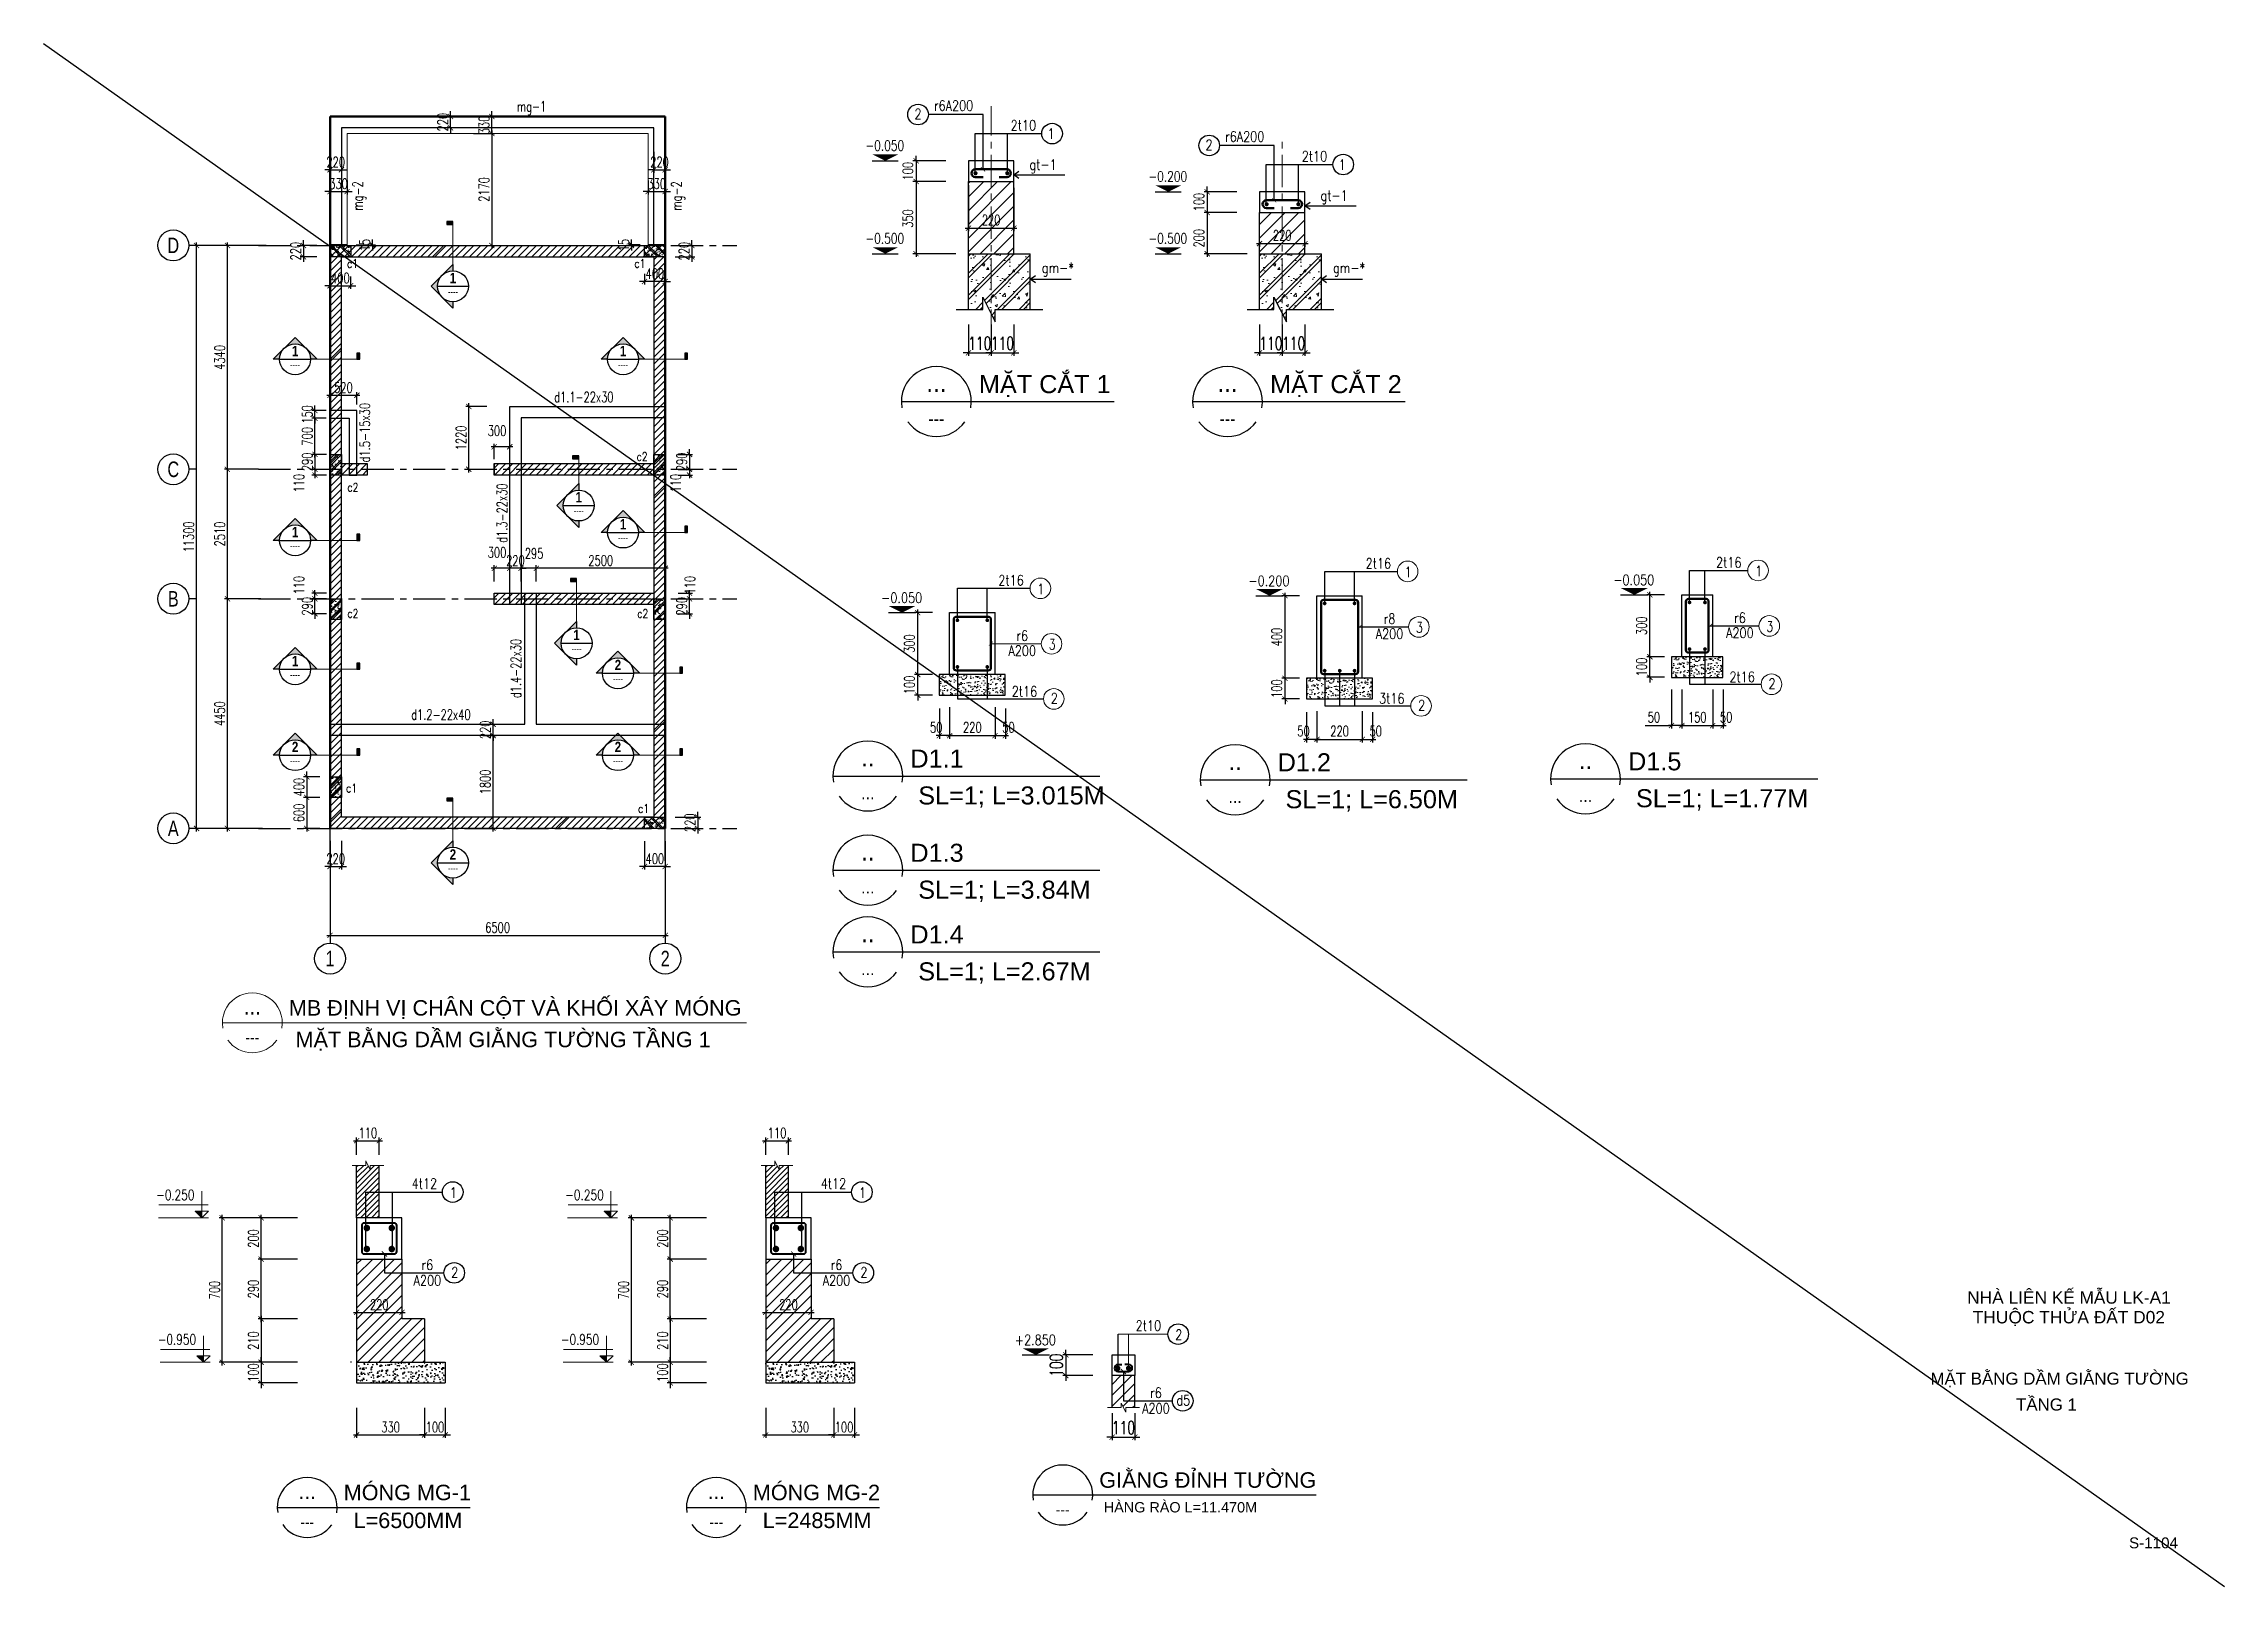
# Model space of a CAD drawing. Header units: millimetres. Extents: x -529861 to -223882, y -171969 to 61504.
# Drawn here: x -345121 to -302830, y -5111 to 24795 of the extents above; entities that cross this region are included whole.
import ezdxf
from ezdxf.enums import TextEntityAlignment as Align

# ---------------------------------------------------------------- set-up
doc = ezdxf.new("R2010")
doc.units = ezdxf.units.MM
doc.header["$LTSCALE"] = 5000
for name, pattern in [('CENTER', [2, 1.25, -0.25, 0.25, -0.25]), ('Dash', [6, 3, -3]), ('HIDDEN', [0.375, 0.25, -0.125])]:
    doc.linetypes.add(name, pattern=pattern)
doc.layers.get('Defpoints').update_dxf_attribs({"color": 143})
for name, color, linetype, lineweight in [('01- Axis', 5, 'CENTER', 15), ('05- Dim', 9, 'Continuous', 25), ('06- General text', 2, 'Continuous', 25), ('07- Hidden', 8, 'HIDDEN', 15), ('08- Note', 6, 'Continuous', 25), ('A-DETL-2', 1, 'Dash', 50), ('A-WALL-CUT-1', 10, 'Continuous', 25), ('G-ANNO-TTLB', 7, 'Continuous', 18), ('KC-COT-HATCH', 13, 'Continuous', 15), ('KC-COT-NETCAT', 2, 'Continuous', 30), ('S- Concrete', 4, 'Continuous', 25), ('S- Dim', 1, 'Continuous', 18), ('S- Rein sub', 11, 'Continuous', 40), ('S- Rien', 3, 'Continuous', 50), ('S-boundary', 4, 'Continuous', 50), ('S-Concrete', 4, 'Continuous', 25), ('S-dims', 8, 'Continuous', 18), ('S-hatch', 8, 'Continuous', 5), ('S-line normal', 17, 'Continuous', 25), ('S-line thin', 89, 'Continuous', 13), ('s-nomal', 32, 'Continuous', 25), ('S-steel', 7, 'Continuous', 25), ('S-steel sub', 11, 'Continuous', 50), ('S-text', 2, 'Continuous', 20), ('S-text tech', 1, 'Continuous', 25), ('S-TEXT35', 3, 'Continuous', 30), ('S-Thin', 109, 'Continuous', 13)]:
    doc.layers.add(name, color=color, linetype=linetype, lineweight=lineweight)
for name, color, linetype in [('KC ICC-COTVACH', 3, 'Continuous'), ('KCS_AXIS', 18, 'CENTER'), ('KCS_BORDER', 3, 'Continuous'), ('KCS_CHI', 1, 'Continuous'), ('KCS_DIM', 1, 'Continuous'), ('KCS_TEXT', 2, 'Continuous'), ('KCS_TEXT_BANVE_SO', 1, 'Continuous'), ('KCS_TEXT_BANVE_TEN', 162, 'Continuous')]:
    doc.layers.add(name, color=color, linetype=linetype)
doc.layers.add('KCS_Plotter', color=11, linetype='Continuous', plot=False)
doc.styles.add('.VnArialH', font='')
doc.styles.add('Arial_13', font='arial.ttf', dxfattribs={"height": 2.5})
doc.styles.add('Arial_14', font='arial.ttf', dxfattribs={"height": 2.5})
doc.styles.add('Brief text', font='')
doc.styles.add('General text 1', font='')
doc.styles.add('s-text', font='vnsimli.shx', dxfattribs={"width": 0.7})
doc.styles.add('style1', font='arial.ttf', dxfattribs={"width": 0.75})
doc.styles.add('VNAVANTH', font='')
doc.styles.add('vnsimpli', font='vnsimli.shx', dxfattribs={"width": 0.65})
doc.styles.get('.VnArialH').set_extended_font_data('.VnArialH')
doc.styles.get('Brief text').set_extended_font_data('.VnHelvetInsH', bold=True)
doc.styles.get('General text 1').set_extended_font_data('.VnAvantH')
doc.styles.get('VNAVANTH').set_extended_font_data('.VnAvantH')
doc.dimstyles.new('1-100s', dxfattribs={"dimtxt": 200, "dimasz": 100, "dimexe": 60, "dimexo": 0, "dimgap": 50, "dimtad": 1, "dimdec": 0, "dimzin": 0, "dimdsep": 46, "dimtxsty": 's-text', "dimblk1": 'ARCHTICK', "dimblk2": 'ARCHTICK', "dimsah": 1, "dimcen": 80, "dimdle": 60, "dimclrd": 9, "dimclre": 9, "dimclrt": 2, "dimadec": 0, "dimazin": 0, "dimtfac": 0.0001, "dimtdec": 0, "dimtix": 1, "dimtmove": 1, "dimatfit": 3, "dimldrblk": 'ARCHTICK', "dimfxl": 200, "dimtolj": 1, "dimtzin": 0, "dimarcsym": 0})
doc.dimstyles.new('1-25s', dxfattribs={"dimtxt": 250, "dimasz": 100, "dimexe": 60, "dimexo": 20, "dimgap": 60, "dimtad": 1, "dimdec": 0, "dimlfac": 0.25, "dimdsep": 46, "dimtxsty": 's-text', "dimblk1": 'ARCHTICK', "dimblk2": 'ARCHTICK', "dimsah": 1, "dimcen": 0, "dimdle": 60, "dimclrd": 256, "dimclre": 256, "dimclrt": 1, "dimadec": 0, "dimazin": 0, "dimtfac": 1, "dimtdec": 0, "dimtix": 1, "dimtmove": 1, "dimatfit": 3, "dimldrblk": 'ARCHTICK', "dimfxl": 60, "dimtolj": 1, "dimarcsym": 0})
doc.dimstyles.new('1-50', dxfattribs={"dimtxt": 200, "dimasz": 80, "dimexe": 100, "dimexo": 10, "dimgap": 60, "dimtad": 1, "dimdec": 0, "dimlfac": 0.5, "dimzin": 0, "dimdsep": 46, "dimtxsty": 's-text', "dimblk1": 'ARCHTICK', "dimblk2": 'ARCHTICK', "dimsah": 1, "dimcen": 100, "dimdle": 100, "dimclrd": 256, "dimclre": 256, "dimclrt": 4, "dimadec": 0, "dimazin": 0, "dimtfac": 0.0001, "dimtdec": 0, "dimtix": 1, "dimtmove": 1, "dimatfit": 3, "dimldrblk": 'ARCHTICK', "dimfxl": 200, "dimtolj": 1, "dimtzin": 0, "dimarcsym": 0})
pattern_1 = [(45, (173487.3, 123130.6), (-2245.064, 2245.064), [])]
pattern_2 = [(45, (173487.35, 123130.57), (-67.35192, 67.35192), [])]

msp = doc.modelspace()

# ---------------------------------------------------------------- texts
at = {"layer": 'G-ANNO-TTLB', "lineweight": 9, "attachment_point": 1}
for s, insert, char_height, width, style in [('NHÀ LIÊN K', (-307819.13, 609.66), 240.545, 2260.1044, 'Arial_13'), ('\\fArial|b0|i0|c254|p34|;Ế', (-305954.36, 609.66), 240.5447, 269.9783, 'Arial_14'), (' M', (-305731.61, 609.66), 240.545, 447.3927, 'Arial_13'), ('\\fArial|b0|i0|c254|p34|;Ẫ', (-305362.47, 609.66), 240.5447, 269.9783, 'Arial_14'), ('U LK-A1', (-305139.72, 609.66), 240.545, 1535.0197, 'Arial_13'), ('THU', (-307710.94, 227.79), 240.545, 840.7897, 'Arial_13'), ('\\fArial|b0|i0|c254|p34|;Ộ', (-307017.22, 227.79), 240.5447, 316.2603, 'Arial_14'), ('C TH', (-306756.28, 227.79), 240.545, 956.4947, 'Arial_13'), ('\\fArial|b0|i0|c254|p34|;Ử', (-305967.09, 227.79), 240.5447, 347.115, 'Arial_14'), ('A ', (-305680.69, 227.79), 240.545, 385.6833, 'Arial_13'), ('Đ', (-305362.47, 227.79), 240.54, 293.1193, 'Arial_13'), ('\\fArial|b0|i0|c254|p34|;Ấ', (-305120.62, 227.79), 240.5447, 269.9783, 'Arial_14'), ('T D02', (-304897.87, 227.79), 240.545, 1110.768, 'Arial_13')]:
    msp.add_mtext(s, dxfattribs=dict(at, insert=insert, char_height=char_height, width=width, style=style))
at = {"layer": 'KCS_TEXT_BANVE_SO', "linetype": 'ByBlock', "style": 'Arial_13'}
msp.add_text('S-1104', height=210.6, dxfattribs=at).set_placement((-304679.36, -4372.8))
at = {"layer": 'KCS_TEXT_BANVE_TEN', "linetype": 'ByBlock', "style": 'Arial_13'}
for s, p in [('MẶT BẰNG DẦM GIẰNG TƯỜNG', (-308529.78, -1200.17)), ('TẦNG 1', (-306870.7, -1702.57))]:
    msp.add_text(s, height=234, dxfattribs=at).set_placement(p)
at = {"layer": 'S-text', "style": 'vnsimpli', "width": 0.7}
for s, p in [('mg-1', (-335943.13, 23478.18)), ('d1.1-22x30', (-335220.58, 17843.21)), ('d1.2-22x40', (-337992.95, 11688.13))]:
    msp.add_text(s, height=200, dxfattribs=at).set_placement(p)
for s, p in [('mg-2', (-338931.33, 21557.44)), ('mg-2', (-332748.52, 21557.44)), ('d1.5-15x30', (-338792.19, 16677.02)), ('d1.3-22x30', (-336131.52, 15116.96)), ('d1.4-22x30', (-335863.26, 12106.12))]:
    msp.add_text(s, height=200, rotation=90, dxfattribs=at).set_placement(p)
at = {"layer": 'S-text', "style": 's-text', "width": 0.8}
for s, p in [('c1', (-339131.27, 20448.94, 0)), ('c1', (-333557.59, 20451.7, 0)), ('c2', (-333514.9, 16707.7, 0)), ('c2', (-339124.74, 16113.1, 0)), ('c2', (-339124.74, 13666.92, 0)), ('c2', (-333503.21, 13664.89, 0)), ('c1', (-339148.62, 10281.52, 0)), ('c1', (-333486.44, 9884.23, 0))]:
    msp.add_text(s, height=165, dxfattribs=at).set_placement(p, align=Align.CENTER)
at = {"layer": 'S-text', "style": 'vnsimpli', "width": 0.75}
for tag, p in [('-0.250', (-342193.83, 2377.87)), ('-0.250', (-334260.01, 2377.87)), ('-0.950', (-342161.74, -422.86)), ('-0.950', (-334346.09, -422.86))]:
    msp.add_attdef(tag, text='%%p0.000', height=200.32, dxfattribs=at).set_placement(p, align=Align.RIGHT)
at = {"layer": 'S-text tech', "style": 's-text'}
for s, width, p in [('r6A200', 0.8, (-327474.28, 23593.16)), ('2', 0.8, (-328164.89, 23433.32)), ('2t10', 0.8, (-326121.05, 23213.13)), ('-0.050', 0.75, (-328808.01, 22819.68)), ('1', 0.8, (-325584.89, 23047.57)), ('2', 0.8, (-322519.16, 22833.32)), ('r6A200', 0.8, (-321828.56, 22993.16)), ('gt-1', 0.8, (-325739.72, 22417.67)), ('2t10', 0.8, (-320475.33, 22613.13)), ('1', 0.8, (-319939.17, 22447.57)), ('-0.200', 0.75, (-323320.21, 22219.68)), ('gt-1', 0.8, (-320094, 21817.67)), ('-0.500', 0.75, (-328808.38, 21019.68)), ('-0.500', 0.75, (-323320.58, 21019.68)), ('gm-*', 0.8, (-325450.58, 20416.83)), ('gm-*', 0.8, (-319804.86, 20416.83)), ('2t16', 0.8, (-319237.43, 14719.59)), ('2t16', 0.8, (-312442.23, 14738.31)), ('2t16', 0.8, (-326360.27, 14392.09)), ('-0.200', 0.8, (-321358.91, 14381.25)), ('1', 0.8, (-318657.46, 14552.61)), ('-0.050', 0.8, (-314283.7, 14399.96)), ('1', 0.8, (-311862.25, 14571.32)), ('-0.050', 0.8, (-328481.74, 14053.74)), ('1', 0.8, (-325780.29, 14225.1)), ('r8', 0.8, (-319020.36, 13646.21)), ('3', 0.8, (-318440.38, 13477.25)), ('r6', 0.8, (-312225.15, 13664.92)), ('3', 0.8, (-311645.17, 13495.97)), ('A200', 0.8, (-326143.19, 13027.71)), ('r6', 0.8, (-326143.19, 13318.7)), ('3', 0.8, (-325563.21, 13149.75)), ('A200', 0.8, (-319020.36, 13355.22)), ('A200', 0.8, (-312225.15, 13373.93)), ('2t16', 0.8, (-326100.18, 12236.66)), ('2t16', 0.8, (-312182.14, 12520.39)), ('2', 0.8, (-311602.17, 12388.02)), ('2', 0.8, (-325520.21, 12104.28)), ('3t16', 0.8, (-318977.35, 12101.68)), ('2', 0.8, (-318397.37, 11969.3)), ('4t12', 0.8, (-337737.73, 2698.51)), ('1', 0.8, (-337175.87, 2522.07)), ('4t12', 0.8, (-329803.91, 2698.51)), ('1', 0.8, (-329242.05, 2522.07)), ('A200', 0.8, (-337679.03, 820.61)), ('r6', 0.8, (-337679.03, 1122.75)), ('2', 0.8, (-337147.98, 978.01)), ('A200', 0.8, (-329745.2, 820.61)), ('r6', 0.8, (-329745.2, 1122.75)), ('2', 0.8, (-329214.16, 978.01)), ('2t10', 0.8, (-323696.97, -55.61)), ('+2.850', 0.8, (-325888.52, -334.56)), ('2', 0.8, (-323107.12, -232.06)), ('r6', 0.8, (-323550.16, -1357.73)), ('A200', 0.8, (-323550.16, -1659.87)), ('d5', 0.8, (-323019.12, -1502.47))]:
    msp.add_text(s, height=200, dxfattribs=dict(at, width=width)).set_placement(p, align=Align.MIDDLE)

# ---------------------------------------------------------------- blocks, each defined once
blk = doc.blocks.new('_ArchTick')
at = {"color": 0, "linetype": 'ByBlock', "const_width": 0.15}
blk.add_lwpolyline([(-0.5, -0.5), (0.5, 0.5)], dxfattribs=at)
blk = doc.blocks.new('*D1159')
at = {"layer": 'Defpoints', "color": 0, "ltscale": 1500, "transparency": 16777216}
for p in [(-30105, -46736), (-23605, -46736), (-23605, -48212)]:
    blk.add_point(p, dxfattribs=at)
at = {"layer": 'KCS_DIM', "color": 9, "lineweight": -2, "ltscale": 1500, "transparency": 16777216}
for p, q in [((-30105, -46736), (-30105, -48272)), ((-23605, -46736), (-23605, -48272)), ((-30165, -48212), (-23545, -48212))]:
    blk.add_line(p, q, dxfattribs=at)
at = {"layer": 'KCS_DIM', "color": 9, "lineweight": -2, "ltscale": 1500, "transparency": 16777216, "xscale": 100, "yscale": 100, "zscale": 100, "rotation": 180}
blk.add_blockref('_ArchTick', (-30105, -48212), dxfattribs=at)
at = {"layer": 'KCS_DIM', "color": 9, "lineweight": -2, "ltscale": 1500, "transparency": 16777216, "xscale": 100, "yscale": 100, "zscale": 100}
blk.add_blockref('_ArchTick', (-23605, -48212), dxfattribs=at)
at = {"layer": 'KCS_DIM', "color": 2, "ltscale": 1500, "transparency": 16777216, "insert": (-26855, -48062), "char_height": 200, "attachment_point": 5, "style": 's-text'}
blk.add_mtext('\\A1;6500', dxfattribs=at)
blk = doc.blocks.new('*D1160')
at = {"layer": 'Defpoints', "color": 0, "ltscale": 1500, "transparency": 16777216}
for p in [(-32095, -41688), (-31449, -41688), (-31412, -46138)]:
    blk.add_point(p, dxfattribs=at)
at = {"layer": 'KCS_DIM', "color": 9, "lineweight": -2, "ltscale": 1500, "transparency": 16777216}
for p, q in [((-31449, -41688), (-32155, -41688)), ((-32095, -46198), (-32095, -41628)), ((-31412, -46138), (-32155, -46138))]:
    blk.add_line(p, q, dxfattribs=at)
at = {"layer": 'KCS_DIM', "color": 9, "lineweight": -2, "ltscale": 1500, "transparency": 16777216, "xscale": 100, "yscale": 100, "zscale": 100}
for p, rotation in [((-32095, -41688), 90), ((-32095, -46138), 270)]:
    blk.add_blockref('_ArchTick', p, dxfattribs=dict(at, rotation=rotation))
at = {"layer": 'KCS_DIM', "color": 2, "ltscale": 1500, "transparency": 16777216, "insert": (-32245, -43913), "char_height": 200, "attachment_point": 5, "rotation": 90, "style": 's-text'}
blk.add_mtext('\\A1;4450', dxfattribs=at)
blk = doc.blocks.new('*D1161')
at = {"layer": 'Defpoints', "color": 0, "ltscale": 1500, "transparency": 16777216}
for p in [(-32095, -39178), (-31495, -39178), (-31449, -41688)]:
    blk.add_point(p, dxfattribs=at)
at = {"layer": 'KCS_DIM', "color": 9, "lineweight": -2, "ltscale": 1500, "transparency": 16777216}
for p, q in [((-31495, -39178), (-32155, -39178)), ((-32095, -41748), (-32095, -39118)), ((-31449, -41688), (-32155, -41688))]:
    blk.add_line(p, q, dxfattribs=at)
at = {"layer": 'KCS_DIM', "color": 9, "lineweight": -2, "ltscale": 1500, "transparency": 16777216, "xscale": 100, "yscale": 100, "zscale": 100}
for p, rotation in [((-32095, -39178), 90), ((-32095, -41688), 270)]:
    blk.add_blockref('_ArchTick', p, dxfattribs=dict(at, rotation=rotation))
at = {"layer": 'KCS_DIM', "color": 2, "ltscale": 1500, "transparency": 16777216, "insert": (-32245, -40433), "char_height": 200, "attachment_point": 5, "rotation": 90, "style": 's-text'}
blk.add_mtext('\\A1;2510', dxfattribs=at)
blk = doc.blocks.new('*D1162')
at = {"layer": 'Defpoints', "color": 0, "ltscale": 1500, "transparency": 16777216}
for p in [(-32095, -34838), (-31346, -34838), (-31495, -39178)]:
    blk.add_point(p, dxfattribs=at)
at = {"layer": 'KCS_DIM', "color": 9, "lineweight": -2, "ltscale": 1500, "transparency": 16777216}
for p, q in [((-31346, -34838), (-32155, -34838)), ((-32095, -39238), (-32095, -34778)), ((-31495, -39178), (-32155, -39178))]:
    blk.add_line(p, q, dxfattribs=at)
at = {"layer": 'KCS_DIM', "color": 9, "lineweight": -2, "ltscale": 1500, "transparency": 16777216, "xscale": 100, "yscale": 100, "zscale": 100}
for p, rotation in [((-32095, -34838), 90), ((-32095, -39178), 270)]:
    blk.add_blockref('_ArchTick', p, dxfattribs=dict(at, rotation=rotation))
at = {"layer": 'KCS_DIM', "color": 2, "ltscale": 1500, "transparency": 16777216, "insert": (-32245, -37008), "char_height": 200, "attachment_point": 5, "rotation": 90, "style": 's-text'}
blk.add_mtext('\\A1;4340', dxfattribs=at)
blk = doc.blocks.new('*D1163')
at = {"layer": 'Defpoints', "color": 0, "ltscale": 1500, "transparency": 16777216}
for p in [(-32695, -34838), (-31495, -34838), (-31495, -46138)]:
    blk.add_point(p, dxfattribs=at)
at = {"layer": 'KCS_DIM', "color": 9, "lineweight": -2, "ltscale": 1500, "transparency": 16777216}
for p, q in [((-31495, -34838), (-32755, -34838)), ((-32695, -46198), (-32695, -34778)), ((-31495, -46138), (-32755, -46138))]:
    blk.add_line(p, q, dxfattribs=at)
at = {"layer": 'KCS_DIM', "color": 9, "lineweight": -2, "ltscale": 1500, "transparency": 16777216, "xscale": 100, "yscale": 100, "zscale": 100}
for p, rotation in [((-32695, -34838), 90), ((-32695, -46138), 270)]:
    blk.add_blockref('_ArchTick', p, dxfattribs=dict(at, rotation=rotation))
at = {"layer": 'KCS_DIM', "color": 2, "ltscale": 1500, "transparency": 16777216, "insert": (-32845, -40488), "char_height": 200, "attachment_point": 5, "rotation": 90, "style": 's-text'}
blk.add_mtext('\\A1;11300', dxfattribs=at)
blk = doc.blocks.new('*U935')
at = {"layer": 'KC-COT-HATCH'}
h = blk.add_hatch(dxfattribs=at)
h.set_pattern_fill('CHAU-02', color=256, scale=30, pattern_type=2)
h.set_pattern_definition([(50, (-758.44, -466.9), (215.178, -18.826), [22.5, -247.5]), (355, (-758.44, -466.9), (-41.625, 225.658), [18, -198]), (100.451, (-740.51, -468.47), (173.553, 206.83), [19.122, -210.343]), (46.184, (-758.44, -406.9), (320.17, -49.656), [33.75, -371.25]), (96.636, (-731.76, -411.04), (280.4, 292.24), [28.68, -315.514]), (351.184, (-758.44, -406.9), (280.4, 292.24), [27, -297]), (21, (-728.44, -421.9), (179.072, -120.786), [22.5, -247.5]), (226, (-728.44, -421.9), (201.565, -109.66), [18, -198]), (71.451, (-713.52, -431.97), (252.067, 96.76), [19.122, -210.343]), (67.5, (-758.44, -466.9), (-46.775, 88.3123), [0, -195.6, 0, -201, 0, -198.75]), (4.5, (-758.44, -466.9), (85.005, 114.031), [0, -114.6, 0, -191.1, 0, -75.75]), (327.5, (-825.34, -466.9), (160.147, -6.7665), [0, -75, 0, -234, 0, -310.5]), (317.5, (-855.34, -466.9), (174.956, 30.031), [0, -97.5, 0, -155.4, 0, -220.5]), (315, (-758.44, -466.9), (90.156, 90.156), []), (315, (-758.44, -430.15), (90.156, 90.156), [])])
h.paths.add_polyline_path([(-110, 200), (-110, -200), (110, -200), (110, 200)])
at = {"layer": 'KC-COT-NETCAT'}
blk.add_lwpolyline([(-110, -200), (110, -200), (110, 200), (-110, 200)], close=True, dxfattribs=at)
blk = doc.blocks.new('MB giang tuong lka1')
at = {"layer": 'S-hatch', "linetype": 'ByBlock', "ltscale": 1500}
h = blk.add_hatch(dxfattribs=at)
h.set_pattern_fill('ANSI31', color=256, scale=1000)
h.set_pattern_definition(pattern_1)
h.paths.add_polyline_path([(220, -220), (6280, -220), (6280, -11080), (220, -11080)], flags=16)
h.paths.add_polyline_path([(0, 0), (6500, 0), (6500, -11300), (0, -11300)])
h = blk.add_hatch(dxfattribs=at)
h.set_pattern_fill('ANSI31', color=256, scale=1000)
h.set_pattern_definition(pattern_1)
h.paths.add_polyline_path([(220, -220), (6280, -220), (6280, -11080), (220, -11080)], flags=16)
h.paths.add_polyline_path([(0, 0), (6500, 0), (6500, -11300), (0, -11300)])
h = blk.add_hatch(dxfattribs=at)
h.set_pattern_fill('ANSI31', color=256, scale=30)
h.set_pattern_definition(pattern_2)
h.paths.add_polyline_path([(220, -220), (6280, -220), (6280, -11080), (220, -11080)], flags=16)
h.paths.add_polyline_path([(0, 0), (6500, 0), (6500, -11300), (0, -11300)])
h = blk.add_hatch(dxfattribs=at)
h.set_pattern_fill('ANSI31', color=256, scale=30)
h.set_pattern_definition(pattern_2)
h.paths.add_polyline_path([(220, -4230), (720, -4230), (720, -4450), (220, -4450)])
h = blk.add_hatch(dxfattribs=at)
h.set_pattern_fill('ANSI31', color=256, scale=30)
h.set_pattern_definition(pattern_2)
h.paths.add_polyline_path([(3185, -4230), (6280, -4230), (6280, -4450), (3185, -4450)])
h = blk.add_hatch(dxfattribs=at)
h.set_pattern_fill('ANSI31', color=256, scale=30)
h.set_pattern_definition([(45, (173487.35, 120620.57), (-67.35192, 67.35192), [])])
h.paths.add_polyline_path([(3185, -6740), (6280, -6740), (6280, -6960), (3185, -6960)])
at = {"layer": 'S-Concrete'}
for points in [[(220, -3350), (370, -3350), (370, -4450), (520, -4450), (520, -3240), (520, -3200), (0, -3200), (0, -3350), (220, -3350)], [(3485, -3340), (3485, -3120), (6500, -3120), (6500, -3340), (3705, -3340)], [(3705, -3340), (3705, -6960), (3485, -6960), (3485, -3340)], [(3780, -9280), (3780, -6740), (4000, -6740), (4000, -9280)], [(4000, -9280), (6500, -9280), (6500, -9500), (0, -9500), (0, -9280), (3780, -9280)]]:
    blk.add_lwpolyline(points, dxfattribs=at)
at = {"layer": 's-nomal'}
for points in [[(0, 0), (6500, 0), (6500, -11300), (0, -11300)], [(220, -220), (6280, -220), (6280, -11080), (220, -11080)]]:
    blk.add_lwpolyline(points, close=True, dxfattribs=at)
at = {"layer": 's-nomal', "linetype": 'ByBlock', "ltscale": 1500}
for points in [[(220, -4230), (720, -4230), (720, -4450), (220, -4450)], [(3185, -6740), (6280, -6740), (6280, -6960), (3185, -6960)]]:
    blk.add_lwpolyline(points, close=True, dxfattribs=at)
blk.add_lwpolyline([(3185, -4230), (6280, -4230), (6280, -4450), (3185, -4450), (3185, -4230), (3185, -4450)], dxfattribs=at)
blk = doc.blocks.new('*D959')
at = {"layer": 'Defpoints', "color": 0, "linetype": 'ByBlock', "ltscale": 1500, "transparency": 16777216}
for p in [(-339567, 20279), (-339167, 20279), (-339167, 20101)]:
    blk.add_point(p, dxfattribs=at)
at = {"layer": 'S-dims', "color": 9, "linetype": 'ByBlock', "lineweight": -2, "ltscale": 1500, "transparency": 16777216}
for p, q in [((-339567, 20101), (-339667, 20101)), ((-339567, 20279), (-339567, 20041)), ((-339567, 20101), (-339167, 20101)), ((-339167, 20279), (-339167, 20041)), ((-339167, 20101), (-339067, 20101))]:
    blk.add_line(p, q, dxfattribs=at)
at = {"layer": 'S-dims', "color": 9, "linetype": 'ByBlock', "lineweight": -2, "ltscale": 1500, "transparency": 16777216, "xscale": 100, "yscale": 100, "zscale": 100}
blk.add_blockref('_ArchTick', (-339567, 20101), dxfattribs=at)
at = {"layer": 'S-dims', "color": 9, "linetype": 'ByBlock', "lineweight": -2, "ltscale": 1500, "transparency": 16777216, "xscale": 100, "yscale": 100, "zscale": 100, "rotation": 180}
blk.add_blockref('_ArchTick', (-339167, 20101), dxfattribs=at)
at = {"layer": 'S-dims', "color": 2, "linetype": 'ByBlock', "ltscale": 1500, "transparency": 16777216, "insert": (-339367, 20251), "char_height": 200, "attachment_point": 5, "style": 's-text'}
blk.add_mtext('\\A1;400', dxfattribs=at)
blk = doc.blocks.new('*D960')
at = {"layer": 'Defpoints', "color": 0, "linetype": 'ByBlock', "ltscale": 1500, "transparency": 16777216}
for p in [(-339822, 20883), (-340083, 20663), (-339822, 20663)]:
    blk.add_point(p, dxfattribs=at)
at = {"layer": 'S-dims', "color": 9, "linetype": 'ByBlock', "lineweight": -2, "ltscale": 1500, "transparency": 16777216}
for p, q in [((-339822, 20883), (-340143, 20883)), ((-340083, 20883), (-340083, 20983)), ((-340083, 20883), (-340083, 20663)), ((-339822, 20663), (-340143, 20663)), ((-340083, 20663), (-340083, 20563))]:
    blk.add_line(p, q, dxfattribs=at)
at = {"layer": 'S-dims', "color": 9, "linetype": 'ByBlock', "lineweight": -2, "ltscale": 1500, "transparency": 16777216, "xscale": 100, "yscale": 100, "zscale": 100}
for p, rotation in [((-340083, 20883), 270), ((-340083, 20663), 90)]:
    blk.add_blockref('_ArchTick', p, dxfattribs=dict(at, rotation=rotation))
at = {"layer": 'S-dims', "color": 2, "linetype": 'ByBlock', "ltscale": 1500, "transparency": 16777216, "insert": (-340233, 20773), "char_height": 200, "attachment_point": 5, "rotation": 90, "style": 's-text'}
blk.add_mtext('\\A1;220', dxfattribs=at)
blk = doc.blocks.new('*D961')
at = {"layer": 'Defpoints', "color": 0, "linetype": 'ByBlock', "ltscale": 1500, "transparency": 16777216}
for p in [(-339860, 16543), (-339638, 16833), (-339638, 16543)]:
    blk.add_point(p, dxfattribs=at)
at = {"layer": 'S-dims', "color": 9, "linetype": 'ByBlock', "lineweight": -2, "ltscale": 1500, "transparency": 16777216}
for p, q in [((-339860, 16833), (-339860, 16933)), ((-339638, 16833), (-339920, 16833)), ((-339638, 16543), (-339920, 16543)), ((-339860, 16833), (-339860, 16543)), ((-339860, 16543), (-339860, 16443))]:
    blk.add_line(p, q, dxfattribs=at)
at = {"layer": 'S-dims', "color": 9, "linetype": 'ByBlock', "lineweight": -2, "ltscale": 1500, "transparency": 16777216, "xscale": 100, "yscale": 100, "zscale": 100}
for p, rotation in [((-339860, 16833), 270), ((-339860, 16543), 90)]:
    blk.add_blockref('_ArchTick', p, dxfattribs=dict(at, rotation=rotation))
at = {"layer": 'S-dims', "color": 2, "linetype": 'ByBlock', "ltscale": 1500, "transparency": 16777216, "insert": (-340010, 16688), "char_height": 200, "attachment_point": 5, "rotation": 90, "style": 's-text'}
blk.add_mtext('\\A1;290', dxfattribs=at)
blk = doc.blocks.new('*D962')
at = {"layer": 'Defpoints', "color": 0, "linetype": 'ByBlock', "ltscale": 1500, "transparency": 16777216}
for p in [(-339638, 16543), (-339860, 16433), (-339638, 16433)]:
    blk.add_point(p, dxfattribs=at)
at = {"layer": 'S-dims', "color": 9, "linetype": 'ByBlock', "lineweight": -2, "ltscale": 1500, "transparency": 16777216}
for p, q in [((-339638, 16543), (-339920, 16543)), ((-339860, 16603), (-339860, 16373)), ((-339638, 16433), (-339920, 16433))]:
    blk.add_line(p, q, dxfattribs=at)
at = {"layer": 'S-dims', "color": 9, "linetype": 'ByBlock', "lineweight": -2, "ltscale": 1500, "transparency": 16777216, "xscale": 100, "yscale": 100, "zscale": 100}
for p, rotation in [((-339860, 16543), 90), ((-339860, 16433), 270)]:
    blk.add_blockref('_ArchTick', p, dxfattribs=dict(at, rotation=rotation))
at = {"layer": 'S-dims', "color": 2, "linetype": 'ByBlock', "ltscale": 1500, "transparency": 16777216, "insert": (-340169, 16277), "char_height": 200, "attachment_point": 5, "rotation": 90, "style": 's-text'}
blk.add_mtext('\\A1;110', dxfattribs=at)
blk = doc.blocks.new('*D963')
at = {"layer": 'Defpoints', "color": 0, "linetype": 'ByBlock', "ltscale": 1500, "transparency": 16777216}
for p in [(-339860, 14033), (-339638, 14033), (-339638, 13743)]:
    blk.add_point(p, dxfattribs=at)
at = {"layer": 'S-dims', "color": 9, "linetype": 'ByBlock', "lineweight": -2, "ltscale": 1500, "transparency": 16777216}
for p, q in [((-339638, 14033), (-339920, 14033)), ((-339860, 14033), (-339860, 14133)), ((-339860, 13743), (-339860, 14033)), ((-339638, 13743), (-339920, 13743)), ((-339860, 13743), (-339860, 13643))]:
    blk.add_line(p, q, dxfattribs=at)
at = {"layer": 'S-dims', "color": 9, "linetype": 'ByBlock', "lineweight": -2, "ltscale": 1500, "transparency": 16777216, "xscale": 100, "yscale": 100, "zscale": 100}
for p, rotation in [((-339860, 14033), 270), ((-339860, 13743), 90)]:
    blk.add_blockref('_ArchTick', p, dxfattribs=dict(at, rotation=rotation))
at = {"layer": 'S-dims', "color": 2, "linetype": 'ByBlock', "ltscale": 1500, "transparency": 16777216, "insert": (-340010, 13888), "char_height": 200, "attachment_point": 5, "rotation": 90, "style": 's-text'}
blk.add_mtext('\\A1;290', dxfattribs=at)
blk = doc.blocks.new('*D964')
at = {"layer": 'Defpoints', "color": 0, "linetype": 'ByBlock', "ltscale": 1500, "transparency": 16777216}
for p in [(-339860, 14143), (-339638, 14143), (-339638, 14033)]:
    blk.add_point(p, dxfattribs=at)
at = {"layer": 'S-dims', "color": 9, "linetype": 'ByBlock', "lineweight": -2, "ltscale": 1500, "transparency": 16777216}
for p, q in [((-339638, 14143), (-339920, 14143)), ((-339638, 14033), (-339920, 14033)), ((-339860, 13973), (-339860, 14203))]:
    blk.add_line(p, q, dxfattribs=at)
at = {"layer": 'S-dims', "color": 9, "linetype": 'ByBlock', "lineweight": -2, "ltscale": 1500, "transparency": 16777216, "xscale": 100, "yscale": 100, "zscale": 100}
for p, rotation in [((-339860, 14143), 90), ((-339860, 14033), 270)]:
    blk.add_blockref('_ArchTick', p, dxfattribs=dict(at, rotation=rotation))
at = {"layer": 'S-dims', "color": 2, "linetype": 'ByBlock', "ltscale": 1500, "transparency": 16777216, "insert": (-340169, 14299), "char_height": 200, "attachment_point": 5, "rotation": 90, "style": 's-text'}
blk.add_mtext('\\A1;110', dxfattribs=at)
blk = doc.blocks.new('*D965')
at = {"layer": 'Defpoints', "color": 0, "linetype": 'ByBlock', "ltscale": 1500, "transparency": 16777216}
for p in [(-339768, 10583), (-340019, 10183), (-339768, 10183)]:
    blk.add_point(p, dxfattribs=at)
at = {"layer": 'S-dims', "color": 9, "linetype": 'ByBlock', "lineweight": -2, "ltscale": 1500, "transparency": 16777216}
for p, q in [((-339768, 10583), (-340079, 10583)), ((-340019, 10583), (-340019, 10683)), ((-340019, 10583), (-340019, 10183)), ((-339768, 10183), (-340079, 10183)), ((-340019, 10183), (-340019, 10083))]:
    blk.add_line(p, q, dxfattribs=at)
at = {"layer": 'S-dims', "color": 9, "linetype": 'ByBlock', "lineweight": -2, "ltscale": 1500, "transparency": 16777216, "xscale": 100, "yscale": 100, "zscale": 100}
for p, rotation in [((-340019, 10583), 270), ((-340019, 10183), 90)]:
    blk.add_blockref('_ArchTick', p, dxfattribs=dict(at, rotation=rotation))
at = {"layer": 'S-dims', "color": 2, "linetype": 'ByBlock', "ltscale": 1500, "transparency": 16777216, "insert": (-340169, 10383), "char_height": 200, "attachment_point": 5, "rotation": 90, "style": 's-text'}
blk.add_mtext('\\A1;400', dxfattribs=at)
blk = doc.blocks.new('*D966')
at = {"layer": 'Defpoints', "color": 0, "linetype": 'ByBlock', "ltscale": 1500, "transparency": 16777216}
for p in [(-339768, 10183), (-340019, 9583), (-339768, 9583)]:
    blk.add_point(p, dxfattribs=at)
at = {"layer": 'S-dims', "color": 9, "linetype": 'ByBlock', "lineweight": -2, "ltscale": 1500, "transparency": 16777216}
for p, q in [((-339768, 10183), (-340079, 10183)), ((-340019, 10243), (-340019, 9523)), ((-339768, 9583), (-340079, 9583))]:
    blk.add_line(p, q, dxfattribs=at)
at = {"layer": 'S-dims', "color": 9, "linetype": 'ByBlock', "lineweight": -2, "ltscale": 1500, "transparency": 16777216, "xscale": 100, "yscale": 100, "zscale": 100}
for p, rotation in [((-340019, 10183), 90), ((-340019, 9583), 270)]:
    blk.add_blockref('_ArchTick', p, dxfattribs=dict(at, rotation=rotation))
at = {"layer": 'S-dims', "color": 2, "linetype": 'ByBlock', "ltscale": 1500, "transparency": 16777216, "insert": (-340169, 9883), "char_height": 200, "attachment_point": 5, "rotation": 90, "style": 's-text'}
blk.add_mtext('\\A1;600', dxfattribs=at)
blk = doc.blocks.new('*D967')
at = {"layer": 'Defpoints', "color": 0, "linetype": 'ByBlock', "ltscale": 1500, "transparency": 16777216}
for p in [(-339567, 9342), (-339347, 9342), (-339347, 8845)]:
    blk.add_point(p, dxfattribs=at)
at = {"layer": 'S-dims', "color": 9, "linetype": 'ByBlock', "lineweight": -2, "ltscale": 1500, "transparency": 16777216}
for p, q in [((-339567, 9342), (-339567, 8785)), ((-339347, 9342), (-339347, 8785)), ((-339567, 8845), (-339667, 8845)), ((-339567, 8845), (-339347, 8845)), ((-339347, 8845), (-339247, 8845))]:
    blk.add_line(p, q, dxfattribs=at)
at = {"layer": 'S-dims', "color": 9, "linetype": 'ByBlock', "lineweight": -2, "ltscale": 1500, "transparency": 16777216, "xscale": 100, "yscale": 100, "zscale": 100}
blk.add_blockref('_ArchTick', (-339567, 8845), dxfattribs=at)
at = {"layer": 'S-dims', "color": 9, "linetype": 'ByBlock', "lineweight": -2, "ltscale": 1500, "transparency": 16777216, "xscale": 100, "yscale": 100, "zscale": 100, "rotation": 180}
blk.add_blockref('_ArchTick', (-339347, 8845), dxfattribs=at)
at = {"layer": 'S-dims', "color": 2, "linetype": 'ByBlock', "ltscale": 1500, "transparency": 16777216, "insert": (-339457, 8995), "char_height": 200, "attachment_point": 5, "style": 's-text'}
blk.add_mtext('\\A1;220', dxfattribs=at)
blk = doc.blocks.new('*D968')
at = {"layer": 'Defpoints', "color": 0, "linetype": 'ByBlock', "ltscale": 1500, "transparency": 16777216}
for p in [(-333467, 20333), (-333067, 20333), (-333467, 20184)]:
    blk.add_point(p, dxfattribs=at)
at = {"layer": 'S-dims', "color": 9, "linetype": 'ByBlock', "lineweight": -2, "ltscale": 1500, "transparency": 16777216}
for p, q in [((-333467, 20333), (-333467, 20124)), ((-333067, 20333), (-333067, 20124)), ((-333467, 20184), (-333567, 20184)), ((-333067, 20184), (-333467, 20184)), ((-333067, 20184), (-332967, 20184))]:
    blk.add_line(p, q, dxfattribs=at)
at = {"layer": 'S-dims', "color": 9, "linetype": 'ByBlock', "lineweight": -2, "ltscale": 1500, "transparency": 16777216, "xscale": 100, "yscale": 100, "zscale": 100}
blk.add_blockref('_ArchTick', (-333467, 20184), dxfattribs=at)
at = {"layer": 'S-dims', "color": 9, "linetype": 'ByBlock', "lineweight": -2, "ltscale": 1500, "transparency": 16777216, "xscale": 100, "yscale": 100, "zscale": 100, "rotation": 180}
blk.add_blockref('_ArchTick', (-333067, 20184), dxfattribs=at)
at = {"layer": 'S-dims', "color": 2, "linetype": 'ByBlock', "ltscale": 1500, "transparency": 16777216, "insert": (-333267, 20334), "char_height": 200, "attachment_point": 5, "style": 's-text'}
blk.add_mtext('\\A1;400', dxfattribs=at)
blk = doc.blocks.new('*D969')
at = {"layer": 'Defpoints', "color": 0, "linetype": 'ByBlock', "ltscale": 1500, "transparency": 16777216}
for p in [(-332874, 20883), (-332874, 20663), (-332551, 20663)]:
    blk.add_point(p, dxfattribs=at)
at = {"layer": 'S-dims', "color": 9, "linetype": 'ByBlock', "lineweight": -2, "ltscale": 1500, "transparency": 16777216}
for p, q in [((-332874, 20883), (-332491, 20883)), ((-332551, 20883), (-332551, 20983)), ((-332551, 20883), (-332551, 20663)), ((-332874, 20663), (-332491, 20663)), ((-332551, 20663), (-332551, 20563))]:
    blk.add_line(p, q, dxfattribs=at)
at = {"layer": 'S-dims', "color": 9, "linetype": 'ByBlock', "lineweight": -2, "ltscale": 1500, "transparency": 16777216, "xscale": 100, "yscale": 100, "zscale": 100}
for p, rotation in [((-332551, 20883), 270), ((-332551, 20663), 90)]:
    blk.add_blockref('_ArchTick', p, dxfattribs=dict(at, rotation=rotation))
at = {"layer": 'S-dims', "color": 2, "linetype": 'ByBlock', "ltscale": 1500, "transparency": 16777216, "insert": (-332701, 20773), "char_height": 200, "attachment_point": 5, "rotation": 90, "style": 's-text'}
blk.add_mtext('\\A1;220', dxfattribs=at)
blk = doc.blocks.new('*D970')
at = {"layer": 'Defpoints', "color": 0, "linetype": 'ByBlock', "ltscale": 1500, "transparency": 16777216}
for p in [(-332818, 16833), (-332818, 16543), (-332596, 16543)]:
    blk.add_point(p, dxfattribs=at)
at = {"layer": 'S-dims', "color": 9, "linetype": 'ByBlock', "lineweight": -2, "ltscale": 1500, "transparency": 16777216}
for p, q in [((-332596, 16833), (-332596, 16933)), ((-332818, 16833), (-332536, 16833)), ((-332818, 16543), (-332536, 16543)), ((-332596, 16833), (-332596, 16543)), ((-332596, 16543), (-332596, 16443))]:
    blk.add_line(p, q, dxfattribs=at)
at = {"layer": 'S-dims', "color": 9, "linetype": 'ByBlock', "lineweight": -2, "ltscale": 1500, "transparency": 16777216, "xscale": 100, "yscale": 100, "zscale": 100}
for p, rotation in [((-332596, 16833), 270), ((-332596, 16543), 90)]:
    blk.add_blockref('_ArchTick', p, dxfattribs=dict(at, rotation=rotation))
at = {"layer": 'S-dims', "color": 2, "linetype": 'ByBlock', "ltscale": 1500, "transparency": 16777216, "insert": (-332746, 16688), "char_height": 200, "attachment_point": 5, "rotation": 90, "style": 's-text'}
blk.add_mtext('\\A1;290', dxfattribs=at)
blk = doc.blocks.new('*D971')
at = {"layer": 'Defpoints', "color": 0, "linetype": 'ByBlock', "ltscale": 1500, "transparency": 16777216}
for p in [(-332818, 16543), (-332818, 16433), (-332596, 16433)]:
    blk.add_point(p, dxfattribs=at)
at = {"layer": 'S-dims', "color": 9, "linetype": 'ByBlock', "lineweight": -2, "ltscale": 1500, "transparency": 16777216}
for p, q in [((-332818, 16543), (-332536, 16543)), ((-332596, 16603), (-332596, 16373)), ((-332818, 16433), (-332536, 16433))]:
    blk.add_line(p, q, dxfattribs=at)
at = {"layer": 'S-dims', "color": 9, "linetype": 'ByBlock', "lineweight": -2, "ltscale": 1500, "transparency": 16777216, "xscale": 100, "yscale": 100, "zscale": 100}
for p, rotation in [((-332596, 16543), 90), ((-332596, 16433), 270)]:
    blk.add_blockref('_ArchTick', p, dxfattribs=dict(at, rotation=rotation))
at = {"layer": 'S-dims', "color": 2, "linetype": 'ByBlock', "ltscale": 1500, "transparency": 16777216, "insert": (-332863, 16277), "char_height": 200, "attachment_point": 5, "rotation": 90, "style": 's-text'}
blk.add_mtext('\\A1;110', dxfattribs=at)
blk = doc.blocks.new('*D972')
at = {"layer": 'Defpoints', "color": 0, "linetype": 'ByBlock', "ltscale": 1500, "transparency": 16777216}
for p in [(-332818, 14033), (-332596, 14033), (-332818, 13743)]:
    blk.add_point(p, dxfattribs=at)
at = {"layer": 'S-dims', "color": 9, "linetype": 'ByBlock', "lineweight": -2, "ltscale": 1500, "transparency": 16777216}
for p, q in [((-332818, 14033), (-332536, 14033)), ((-332596, 14033), (-332596, 14133)), ((-332596, 13743), (-332596, 14033)), ((-332818, 13743), (-332536, 13743)), ((-332596, 13743), (-332596, 13643))]:
    blk.add_line(p, q, dxfattribs=at)
at = {"layer": 'S-dims', "color": 9, "linetype": 'ByBlock', "lineweight": -2, "ltscale": 1500, "transparency": 16777216, "xscale": 100, "yscale": 100, "zscale": 100}
for p, rotation in [((-332596, 14033), 270), ((-332596, 13743), 90)]:
    blk.add_blockref('_ArchTick', p, dxfattribs=dict(at, rotation=rotation))
at = {"layer": 'S-dims', "color": 2, "linetype": 'ByBlock', "ltscale": 1500, "transparency": 16777216, "insert": (-332746, 13888), "char_height": 200, "attachment_point": 5, "rotation": 90, "style": 's-text'}
blk.add_mtext('\\A1;290', dxfattribs=at)
blk = doc.blocks.new('*D973')
at = {"layer": 'Defpoints', "color": 0, "linetype": 'ByBlock', "ltscale": 1500, "transparency": 16777216}
for p in [(-332818, 14143), (-332818, 14033), (-332596, 14143)]:
    blk.add_point(p, dxfattribs=at)
at = {"layer": 'S-dims', "color": 9, "linetype": 'ByBlock', "lineweight": -2, "ltscale": 1500, "transparency": 16777216}
for p, q in [((-332818, 14143), (-332536, 14143)), ((-332818, 14033), (-332536, 14033)), ((-332596, 13973), (-332596, 14203))]:
    blk.add_line(p, q, dxfattribs=at)
at = {"layer": 'S-dims', "color": 9, "linetype": 'ByBlock', "lineweight": -2, "ltscale": 1500, "transparency": 16777216, "xscale": 100, "yscale": 100, "zscale": 100}
for p, rotation in [((-332596, 14143), 90), ((-332596, 14033), 270)]:
    blk.add_blockref('_ArchTick', p, dxfattribs=dict(at, rotation=rotation))
at = {"layer": 'S-dims', "color": 2, "linetype": 'ByBlock', "ltscale": 1500, "transparency": 16777216, "insert": (-332587, 14299), "char_height": 200, "attachment_point": 5, "rotation": 90, "style": 's-text'}
blk.add_mtext('\\A1;110', dxfattribs=at)
blk = doc.blocks.new('*D974')
at = {"layer": 'Defpoints', "color": 0, "linetype": 'ByBlock', "ltscale": 1500, "transparency": 16777216}
for p in [(-332876, 9803), (-332876, 9583), (-332437, 9583)]:
    blk.add_point(p, dxfattribs=at)
at = {"layer": 'S-dims', "color": 9, "linetype": 'ByBlock', "lineweight": -2, "ltscale": 1500, "transparency": 16777216}
for p, q in [((-332876, 9803), (-332377, 9803)), ((-332437, 9803), (-332437, 9903)), ((-332437, 9803), (-332437, 9583)), ((-332876, 9583), (-332377, 9583)), ((-332437, 9583), (-332437, 9483))]:
    blk.add_line(p, q, dxfattribs=at)
at = {"layer": 'S-dims', "color": 9, "linetype": 'ByBlock', "lineweight": -2, "ltscale": 1500, "transparency": 16777216, "xscale": 100, "yscale": 100, "zscale": 100}
for p, rotation in [((-332437, 9803), 270), ((-332437, 9583), 90)]:
    blk.add_blockref('_ArchTick', p, dxfattribs=dict(at, rotation=rotation))
at = {"layer": 'S-dims', "color": 2, "linetype": 'ByBlock', "ltscale": 1500, "transparency": 16777216, "insert": (-332587, 9693), "char_height": 200, "attachment_point": 5, "rotation": 90, "style": 's-text'}
blk.add_mtext('\\A1;220', dxfattribs=at)
blk = doc.blocks.new('*D975')
at = {"layer": 'Defpoints', "color": 0, "linetype": 'ByBlock', "ltscale": 1500, "transparency": 16777216}
for p in [(-333467, 9333), (-333067, 9333), (-333467, 8845)]:
    blk.add_point(p, dxfattribs=at)
at = {"layer": 'S-dims', "color": 9, "linetype": 'ByBlock', "lineweight": -2, "ltscale": 1500, "transparency": 16777216}
for p, q in [((-333467, 9333), (-333467, 8785)), ((-333067, 9333), (-333067, 8785)), ((-333467, 8845), (-333567, 8845)), ((-333067, 8845), (-333467, 8845)), ((-333067, 8845), (-332967, 8845))]:
    blk.add_line(p, q, dxfattribs=at)
at = {"layer": 'S-dims', "color": 9, "linetype": 'ByBlock', "lineweight": -2, "ltscale": 1500, "transparency": 16777216, "xscale": 100, "yscale": 100, "zscale": 100}
blk.add_blockref('_ArchTick', (-333467, 8845), dxfattribs=at)
at = {"layer": 'S-dims', "color": 9, "linetype": 'ByBlock', "lineweight": -2, "ltscale": 1500, "transparency": 16777216, "xscale": 100, "yscale": 100, "zscale": 100, "rotation": 180}
blk.add_blockref('_ArchTick', (-333067, 8845), dxfattribs=at)
at = {"layer": 'S-dims', "color": 2, "linetype": 'ByBlock', "ltscale": 1500, "transparency": 16777216, "insert": (-333267, 8995), "char_height": 200, "attachment_point": 5, "style": 's-text'}
blk.add_mtext('\\A1;400', dxfattribs=at)
blk = doc.blocks.new('*U939')
at = {"layer": '08- Note'}
blk.add_hatch(color=256, dxfattribs=at).paths.add_polyline_path([(0, 23.98), (0, 25.05), (-2.4, 25.05), (-2.4, 23.98)])
h = blk.add_hatch(color=256, dxfattribs=at)
h.paths.add_polyline_path([(-8.49, 0), (-4.24, -4.24, -0.198912), (-6, 0, -0.198912), (-4.24, 4.24)])
h.paths.add_polyline_path([(0, -8.49), (0, -6, -0.198912), (-4.24, -4.24)])
h.paths.add_polyline_path([(-4.24, 4.24, -0.198912), (0, 6), (0, 8.49)])
at = {"ltscale": 500}
blk.add_line((0, 6), (0, 25.05), dxfattribs=at)
at = {"layer": '08- Note'}
blk.add_line((-6, 0), (6, 0), dxfattribs=at)
blk.add_lwpolyline([(0, 23.98), (0, 25.05), (-2.4, 25.05), (-2.4, 23.98)], close=True, dxfattribs=at)
blk.add_lwpolyline([(0, -6), (0, -8.49), (-8.49, 0), (0, 8.49), (0, 6)], dxfattribs=at)
blk.add_circle((0, 0), 6, dxfattribs=at)
at = {"layer": '06- General text', "style": 'Brief text', "width": 0.8}
blk.add_attdef('VIEW-NUMBER', text='', height=4, dxfattribs=at).set_placement((0, 0), align=Align.BOTTOM_CENTER)
at = {"layer": '06- General text', "style": 'General text 1', "width": 0.8}
blk.add_attdef('SHEET-NUMBER', text='', height=2.5, dxfattribs=at).set_placement((0, -0.87), align=Align.TOP_CENTER)
blk = doc.blocks.new('*U940')
at = {"layer": '08- Note'}
blk.add_hatch(color=256, dxfattribs=at).paths.add_polyline_path([(0, 18.15), (0, 19.22), (-2.4, 19.22), (-2.4, 18.15)])
h = blk.add_hatch(color=256, dxfattribs=at)
h.paths.add_polyline_path([(-8.49, 0), (-4.24, -4.24, -0.198912), (-6, 0, -0.198912), (-4.24, 4.24)])
h.paths.add_polyline_path([(0, -8.49), (0, -6, -0.198912), (-4.24, -4.24)])
h.paths.add_polyline_path([(-4.24, 4.24, -0.198912), (0, 6), (0, 8.49)])
at = {"ltscale": 500}
blk.add_line((0, 6), (0, 19.22), dxfattribs=at)
at = {"layer": '08- Note'}
blk.add_line((-6, 0), (6, 0), dxfattribs=at)
blk.add_lwpolyline([(0, 18.15), (0, 19.22), (-2.4, 19.22), (-2.4, 18.15)], close=True, dxfattribs=at)
blk.add_lwpolyline([(0, -6), (0, -8.49), (-8.49, 0), (0, 8.49), (0, 6)], dxfattribs=at)
blk.add_circle((0, 0), 6, dxfattribs=at)
at = {"layer": '06- General text', "style": 'Brief text', "width": 0.8}
blk.add_attdef('VIEW-NUMBER', text='', height=4, dxfattribs=at).set_placement((0, 0), align=Align.BOTTOM_CENTER)
at = {"layer": '06- General text', "style": 'General text 1', "width": 0.8}
blk.add_attdef('SHEET-NUMBER', text='', height=2.5, dxfattribs=at).set_placement((0, -0.87), align=Align.TOP_CENTER)
blk = doc.blocks.new('*U941')
at = {"layer": '08- Note'}
blk.add_hatch(color=256, dxfattribs=at).paths.add_polyline_path([(0, 23.98), (0, 25.05), (-2.4, 25.05), (-2.4, 23.98)])
h = blk.add_hatch(color=256, dxfattribs=at)
h.paths.add_polyline_path([(-8.49, 0), (-4.24, -4.24, -0.198912), (-6, 0, -0.198912), (-4.24, 4.24)])
h.paths.add_polyline_path([(0, -8.49), (0, -6, -0.198912), (-4.24, -4.24)])
h.paths.add_polyline_path([(-4.24, 4.24, -0.198912), (0, 6), (0, 8.49)])
at = {"ltscale": 500}
blk.add_line((0, 6), (0, 25.05), dxfattribs=at)
at = {"layer": '08- Note'}
blk.add_line((-6, 0), (6, 0), dxfattribs=at)
blk.add_lwpolyline([(0, 23.98), (0, 25.05), (-2.4, 25.05), (-2.4, 23.98)], close=True, dxfattribs=at)
blk.add_lwpolyline([(0, -6), (0, -8.49), (-8.49, 0), (0, 8.49), (0, 6)], dxfattribs=at)
blk.add_circle((0, 0), 6, dxfattribs=at)
at = {"layer": '06- General text', "style": 'Brief text', "width": 0.8}
blk.add_attdef('VIEW-NUMBER', text='', height=4, dxfattribs=at).set_placement((0, 0), align=Align.BOTTOM_CENTER)
at = {"layer": '06- General text', "style": 'General text 1', "width": 0.8}
blk.add_attdef('SHEET-NUMBER', text='', height=2.5, dxfattribs=at).set_placement((0, -0.87), align=Align.TOP_CENTER)
blk = doc.blocks.new('*U942')
at = {"layer": '08- Note'}
blk.add_hatch(color=256, dxfattribs=at).paths.add_polyline_path([(0, 23.98), (0, 25.05), (-2.4, 25.05), (-2.4, 23.98)])
h = blk.add_hatch(color=256, dxfattribs=at)
h.paths.add_polyline_path([(-8.49, 0), (-4.24, -4.24, -0.198912), (-6, 0, -0.198912), (-4.24, 4.24)])
h.paths.add_polyline_path([(0, -8.49), (0, -6, -0.198912), (-4.24, -4.24)])
h.paths.add_polyline_path([(-4.24, 4.24, -0.198912), (0, 6), (0, 8.49)])
at = {"ltscale": 500}
blk.add_line((0, 6), (0, 25.05), dxfattribs=at)
at = {"layer": '08- Note'}
blk.add_line((-6, 0), (6, 0), dxfattribs=at)
blk.add_lwpolyline([(0, 23.98), (0, 25.05), (-2.4, 25.05), (-2.4, 23.98)], close=True, dxfattribs=at)
blk.add_lwpolyline([(0, -6), (0, -8.49), (-8.49, 0), (0, 8.49), (0, 6)], dxfattribs=at)
blk.add_circle((0, 0), 6, dxfattribs=at)
at = {"layer": '06- General text', "style": 'Brief text', "width": 0.8}
blk.add_attdef('VIEW-NUMBER', text='', height=4, dxfattribs=at).set_placement((0, 0), align=Align.BOTTOM_CENTER)
at = {"layer": '06- General text', "style": 'General text 1', "width": 0.8}
blk.add_attdef('SHEET-NUMBER', text='', height=2.5, dxfattribs=at).set_placement((0, -0.87), align=Align.TOP_CENTER)
blk = doc.blocks.new('*U943')
at = {"layer": '08- Note'}
h = blk.add_hatch(color=256, dxfattribs=at)
h.paths.add_polyline_path([(0, 8.49), (-4.24, 4.24, -0.198912), (0, 6, -0.198912), (4.24, 4.24)])
h.paths.add_polyline_path([(-8.49, 0), (-6, 0, -0.198912), (-4.24, 4.24)])
h.paths.add_polyline_path([(4.24, 4.24, -0.198912), (6, 0), (8.49, 0)])
blk.add_hatch(color=256, dxfattribs=at).paths.add_polyline_path([(23.98, 0), (25.05, 0), (25.05, 2.4), (23.98, 2.4)])
at = {"ltscale": 500}
blk.add_line((6, 0), (25.05, 0), dxfattribs=at)
at = {"layer": '08- Note'}
blk.add_line((-6, 0), (6, 0), dxfattribs=at)
blk.add_lwpolyline([(-6, 0), (-8.49, 0), (0, 8.49), (8.49, 0), (6, 0)], dxfattribs=at)
blk.add_lwpolyline([(23.98, 0), (25.05, 0), (25.05, 2.4), (23.98, 2.4)], close=True, dxfattribs=at)
blk.add_circle((0, 0), 6, dxfattribs=at)
at = {"layer": '06- General text', "style": 'Brief text', "width": 0.8}
blk.add_attdef('VIEW-NUMBER', text='', height=4, dxfattribs=at).set_placement((0, 0), align=Align.BOTTOM_CENTER)
at = {"layer": '06- General text', "style": 'General text 1', "width": 0.8}
blk.add_attdef('SHEET-NUMBER', text='', height=2.5, dxfattribs=at).set_placement((0, -0.87), align=Align.TOP_CENTER)
blk = doc.blocks.new('*U944')
at = {"layer": '08- Note'}
h = blk.add_hatch(color=256, dxfattribs=at)
h.paths.add_polyline_path([(0, 8.49), (-4.24, 4.24, -0.198912), (0, 6, -0.198912), (4.24, 4.24)])
h.paths.add_polyline_path([(-8.49, 0), (-6, 0, -0.198912), (-4.24, 4.24)])
h.paths.add_polyline_path([(4.24, 4.24, -0.198912), (6, 0), (8.49, 0)])
blk.add_hatch(color=256, dxfattribs=at).paths.add_polyline_path([(23.98, 0), (25.05, 0), (25.05, 2.4), (23.98, 2.4)])
at = {"ltscale": 500}
blk.add_line((6, 0), (25.05, 0), dxfattribs=at)
at = {"layer": '08- Note'}
blk.add_line((-6, 0), (6, 0), dxfattribs=at)
blk.add_lwpolyline([(-6, 0), (-8.49, 0), (0, 8.49), (8.49, 0), (6, 0)], dxfattribs=at)
blk.add_lwpolyline([(23.98, 0), (25.05, 0), (25.05, 2.4), (23.98, 2.4)], close=True, dxfattribs=at)
blk.add_circle((0, 0), 6, dxfattribs=at)
at = {"layer": '06- General text', "style": 'Brief text', "width": 0.8}
blk.add_attdef('VIEW-NUMBER', text='', height=4, dxfattribs=at).set_placement((0, 0), align=Align.BOTTOM_CENTER)
at = {"layer": '06- General text', "style": 'General text 1', "width": 0.8}
blk.add_attdef('SHEET-NUMBER', text='', height=2.5, dxfattribs=at).set_placement((0, -0.87), align=Align.TOP_CENTER)
blk = doc.blocks.new('*U945')
at = {"layer": '08- Note'}
h = blk.add_hatch(color=256, dxfattribs=at)
h.paths.add_polyline_path([(0, 8.49), (-4.24, 4.24, -0.198912), (0, 6, -0.198912), (4.24, 4.24)])
h.paths.add_polyline_path([(-8.49, 0), (-6, 0, -0.198912), (-4.24, 4.24)])
h.paths.add_polyline_path([(4.24, 4.24, -0.198912), (6, 0), (8.49, 0)])
blk.add_hatch(color=256, dxfattribs=at).paths.add_polyline_path([(23.98, 0), (25.05, 0), (25.05, 2.4), (23.98, 2.4)])
at = {"ltscale": 500}
blk.add_line((6, 0), (25.05, 0), dxfattribs=at)
at = {"layer": '08- Note'}
blk.add_line((-6, 0), (6, 0), dxfattribs=at)
blk.add_lwpolyline([(-6, 0), (-8.49, 0), (0, 8.49), (8.49, 0), (6, 0)], dxfattribs=at)
blk.add_lwpolyline([(23.98, 0), (25.05, 0), (25.05, 2.4), (23.98, 2.4)], close=True, dxfattribs=at)
blk.add_circle((0, 0), 6, dxfattribs=at)
at = {"layer": '06- General text', "style": 'Brief text', "width": 0.8}
blk.add_attdef('VIEW-NUMBER', text='', height=4, dxfattribs=at).set_placement((0, 0), align=Align.BOTTOM_CENTER)
at = {"layer": '06- General text', "style": 'General text 1', "width": 0.8}
blk.add_attdef('SHEET-NUMBER', text='', height=2.5, dxfattribs=at).set_placement((0, -0.87), align=Align.TOP_CENTER)
blk = doc.blocks.new('*U946')
at = {"layer": '08- Note'}
h = blk.add_hatch(color=256, dxfattribs=at)
h.paths.add_polyline_path([(0, 8.49), (-4.24, 4.24, -0.198912), (0, 6, -0.198912), (4.24, 4.24)])
h.paths.add_polyline_path([(-8.49, 0), (-6, 0, -0.198912), (-4.24, 4.24)])
h.paths.add_polyline_path([(4.24, 4.24, -0.198912), (6, 0), (8.49, 0)])
blk.add_hatch(color=256, dxfattribs=at).paths.add_polyline_path([(23.98, 0), (25.05, 0), (25.05, 2.4), (23.98, 2.4)])
at = {"ltscale": 500}
blk.add_line((6, 0), (25.05, 0), dxfattribs=at)
at = {"layer": '08- Note'}
blk.add_line((-6, 0), (6, 0), dxfattribs=at)
blk.add_lwpolyline([(-6, 0), (-8.49, 0), (0, 8.49), (8.49, 0), (6, 0)], dxfattribs=at)
blk.add_lwpolyline([(23.98, 0), (25.05, 0), (25.05, 2.4), (23.98, 2.4)], close=True, dxfattribs=at)
blk.add_circle((0, 0), 6, dxfattribs=at)
at = {"layer": '06- General text', "style": 'Brief text', "width": 0.8}
blk.add_attdef('VIEW-NUMBER', text='', height=4, dxfattribs=at).set_placement((0, 0), align=Align.BOTTOM_CENTER)
at = {"layer": '06- General text', "style": 'General text 1', "width": 0.8}
blk.add_attdef('SHEET-NUMBER', text='', height=2.5, dxfattribs=at).set_placement((0, -0.87), align=Align.TOP_CENTER)
blk = doc.blocks.new('*U947')
at = {"layer": '08- Note'}
h = blk.add_hatch(color=256, dxfattribs=at)
h.paths.add_polyline_path([(0, 8.49), (-4.24, 4.24, -0.198912), (0, 6, -0.198912), (4.24, 4.24)])
h.paths.add_polyline_path([(-8.49, 0), (-6, 0, -0.198912), (-4.24, 4.24)])
h.paths.add_polyline_path([(4.24, 4.24, -0.198912), (6, 0), (8.49, 0)])
blk.add_hatch(color=256, dxfattribs=at).paths.add_polyline_path([(23.98, 0), (25.05, 0), (25.05, 2.4), (23.98, 2.4)])
at = {"ltscale": 500}
blk.add_line((6, 0), (25.05, 0), dxfattribs=at)
at = {"layer": '08- Note'}
blk.add_line((-6, 0), (6, 0), dxfattribs=at)
blk.add_lwpolyline([(-6, 0), (-8.49, 0), (0, 8.49), (8.49, 0), (6, 0)], dxfattribs=at)
blk.add_lwpolyline([(23.98, 0), (25.05, 0), (25.05, 2.4), (23.98, 2.4)], close=True, dxfattribs=at)
blk.add_circle((0, 0), 6, dxfattribs=at)
at = {"layer": '06- General text', "style": 'Brief text', "width": 0.8}
blk.add_attdef('VIEW-NUMBER', text='', height=4, dxfattribs=at).set_placement((0, 0), align=Align.BOTTOM_CENTER)
at = {"layer": '06- General text', "style": 'General text 1', "width": 0.8}
blk.add_attdef('SHEET-NUMBER', text='', height=2.5, dxfattribs=at).set_placement((0, -0.87), align=Align.TOP_CENTER)
blk = doc.blocks.new('*D998')
at = {"layer": 'Defpoints', "color": 0, "linetype": 'ByBlock', "ltscale": 1500, "transparency": 16777216}
for p in [(-339860, 17533), (-339640, 17533), (-339640, 16833)]:
    blk.add_point(p, dxfattribs=at)
at = {"layer": 'S-dims', "color": 9, "linetype": 'ByBlock', "lineweight": -2, "ltscale": 1500, "transparency": 16777216}
for p, q in [((-339640, 17533), (-339920, 17533)), ((-339860, 16773), (-339860, 17593)), ((-339640, 16833), (-339920, 16833))]:
    blk.add_line(p, q, dxfattribs=at)
at = {"layer": 'S-dims', "color": 9, "linetype": 'ByBlock', "lineweight": -2, "ltscale": 1500, "transparency": 16777216, "xscale": 100, "yscale": 100, "zscale": 100}
for p, rotation in [((-339860, 17533), 90), ((-339860, 16833), 270)]:
    blk.add_blockref('_ArchTick', p, dxfattribs=dict(at, rotation=rotation))
at = {"layer": 'S-dims', "color": 2, "linetype": 'ByBlock', "ltscale": 1500, "transparency": 16777216, "insert": (-340010, 17183), "char_height": 200, "attachment_point": 5, "rotation": 90, "style": 's-text'}
blk.add_mtext('\\A1;700', dxfattribs=at)
blk = doc.blocks.new('*D999')
at = {"layer": 'Defpoints', "color": 0, "linetype": 'ByBlock', "ltscale": 1500, "transparency": 16777216}
for p in [(-339860, 17683), (-339640, 17683), (-339640, 17533)]:
    blk.add_point(p, dxfattribs=at)
at = {"layer": 'S-dims', "color": 9, "linetype": 'ByBlock', "lineweight": -2, "ltscale": 1500, "transparency": 16777216}
for p, q in [((-339860, 17683), (-339860, 17783)), ((-339640, 17683), (-339920, 17683)), ((-339640, 17533), (-339920, 17533)), ((-339860, 17533), (-339860, 17683)), ((-339860, 17533), (-339860, 17433))]:
    blk.add_line(p, q, dxfattribs=at)
at = {"layer": 'S-dims', "color": 9, "linetype": 'ByBlock', "lineweight": -2, "ltscale": 1500, "transparency": 16777216, "xscale": 100, "yscale": 100, "zscale": 100}
for p, rotation in [((-339860, 17683), 270), ((-339860, 17533), 90)]:
    blk.add_blockref('_ArchTick', p, dxfattribs=dict(at, rotation=rotation))
at = {"layer": 'S-dims', "color": 2, "linetype": 'ByBlock', "ltscale": 1500, "transparency": 16777216, "insert": (-340010, 17608), "char_height": 200, "attachment_point": 5, "rotation": 90, "style": 's-text'}
blk.add_mtext('\\A1;150', dxfattribs=at)
blk = doc.blocks.new('*D1000')
at = {"layer": 'Defpoints', "color": 0, "linetype": 'ByBlock', "ltscale": 1500, "transparency": 16777216}
for p in [(-336876, 17763), (-336524, 17763), (-336524, 16543)]:
    blk.add_point(p, dxfattribs=at)
at = {"layer": 'S-dims', "color": 9, "linetype": 'ByBlock', "lineweight": -2, "ltscale": 1500, "transparency": 16777216}
for p, q in [((-336524, 17763), (-336936, 17763)), ((-336876, 16483), (-336876, 17823)), ((-336524, 16543), (-336936, 16543))]:
    blk.add_line(p, q, dxfattribs=at)
at = {"layer": 'S-dims', "color": 9, "linetype": 'ByBlock', "lineweight": -2, "ltscale": 1500, "transparency": 16777216, "xscale": 100, "yscale": 100, "zscale": 100}
for p, rotation in [((-336876, 17763), 90), ((-336876, 16543), 270)]:
    blk.add_blockref('_ArchTick', p, dxfattribs=dict(at, rotation=rotation))
at = {"layer": 'S-dims', "color": 2, "linetype": 'ByBlock', "ltscale": 1500, "transparency": 16777216, "insert": (-337026, 17153), "char_height": 200, "attachment_point": 5, "rotation": 90, "style": 's-text'}
blk.add_mtext('\\A1;1220', dxfattribs=at)
blk = doc.blocks.new('*D1001')
at = {"layer": 'Defpoints', "color": 0, "linetype": 'ByBlock', "ltscale": 1500, "transparency": 16777216}
for p in [(-339567, 17802), (-339047, 17978), (-339047, 17802)]:
    blk.add_point(p, dxfattribs=at)
at = {"layer": 'S-dims', "color": 9, "linetype": 'ByBlock', "lineweight": -2, "ltscale": 1500, "transparency": 16777216}
for p, q in [((-339627, 17978), (-338987, 17978)), ((-339567, 17802), (-339567, 18038)), ((-339047, 17802), (-339047, 18038))]:
    blk.add_line(p, q, dxfattribs=at)
at = {"layer": 'S-dims', "color": 9, "linetype": 'ByBlock', "lineweight": -2, "ltscale": 1500, "transparency": 16777216, "xscale": 100, "yscale": 100, "zscale": 100, "rotation": 180}
blk.add_blockref('_ArchTick', (-339567, 17978), dxfattribs=at)
at = {"layer": 'S-dims', "color": 9, "linetype": 'ByBlock', "lineweight": -2, "ltscale": 1500, "transparency": 16777216, "xscale": 100, "yscale": 100, "zscale": 100}
blk.add_blockref('_ArchTick', (-339047, 17978), dxfattribs=at)
at = {"layer": 'S-dims', "color": 2, "linetype": 'ByBlock', "ltscale": 1500, "transparency": 16777216, "insert": (-339307, 18128), "char_height": 200, "attachment_point": 5, "style": 's-text'}
blk.add_mtext('\\A1;520', dxfattribs=at)
blk = doc.blocks.new('*D986')
at = {"layer": 'Defpoints', "color": 0, "linetype": 'ByBlock', "ltscale": 1500, "transparency": 16777216}
for p in [(-335567, 14624), (-335567, 14367), (-333067, 14367)]:
    blk.add_point(p, dxfattribs=at)
at = {"layer": 'S-dims', "color": 9, "linetype": 'ByBlock', "lineweight": -2, "ltscale": 1500, "transparency": 16777216}
for p, q in [((-333007, 14624), (-335627, 14624)), ((-335567, 14367), (-335567, 14684)), ((-333067, 14367), (-333067, 14684))]:
    blk.add_line(p, q, dxfattribs=at)
at = {"layer": 'S-dims', "color": 9, "linetype": 'ByBlock', "lineweight": -2, "ltscale": 1500, "transparency": 16777216, "xscale": 100, "yscale": 100, "zscale": 100, "rotation": 180}
blk.add_blockref('_ArchTick', (-335567, 14624), dxfattribs=at)
at = {"layer": 'S-dims', "color": 9, "linetype": 'ByBlock', "lineweight": -2, "ltscale": 1500, "transparency": 16777216, "xscale": 100, "yscale": 100, "zscale": 100}
blk.add_blockref('_ArchTick', (-333067, 14624), dxfattribs=at)
at = {"layer": 'S-dims', "color": 2, "linetype": 'ByBlock', "ltscale": 1500, "transparency": 16777216, "insert": (-334317, 14774), "char_height": 200, "attachment_point": 5, "style": 's-text'}
blk.add_mtext('\\A1;2500', dxfattribs=at)
blk = doc.blocks.new('*D987')
at = {"layer": 'Defpoints', "color": 0, "linetype": 'ByBlock', "ltscale": 1500, "transparency": 16777216}
for p in [(-335862, 14624), (-335862, 14367), (-335567, 14367)]:
    blk.add_point(p, dxfattribs=at)
at = {"layer": 'S-dims', "color": 9, "linetype": 'ByBlock', "lineweight": -2, "ltscale": 1500, "transparency": 16777216}
for p, q in [((-335507, 14624), (-335922, 14624)), ((-335862, 14367), (-335862, 14684)), ((-335567, 14367), (-335567, 14684))]:
    blk.add_line(p, q, dxfattribs=at)
at = {"layer": 'S-dims', "color": 9, "linetype": 'ByBlock', "lineweight": -2, "ltscale": 1500, "transparency": 16777216, "xscale": 100, "yscale": 100, "zscale": 100, "rotation": 180}
blk.add_blockref('_ArchTick', (-335862, 14624), dxfattribs=at)
at = {"layer": 'S-dims', "color": 9, "linetype": 'ByBlock', "lineweight": -2, "ltscale": 1500, "transparency": 16777216, "xscale": 100, "yscale": 100, "zscale": 100}
blk.add_blockref('_ArchTick', (-335567, 14624), dxfattribs=at)
at = {"layer": 'S-dims', "color": 2, "linetype": 'ByBlock', "ltscale": 1500, "transparency": 16777216, "insert": (-335610, 14912), "char_height": 200, "attachment_point": 5, "style": 's-text'}
blk.add_mtext('\\A1;295', dxfattribs=at)
blk = doc.blocks.new('*D988')
at = {"layer": 'Defpoints', "color": 0, "linetype": 'ByBlock', "ltscale": 1500, "transparency": 16777216}
for p in [(-336082, 14624), (-336082, 14367), (-335862, 14367)]:
    blk.add_point(p, dxfattribs=at)
at = {"layer": 'S-dims', "color": 9, "linetype": 'ByBlock', "lineweight": -2, "ltscale": 1500, "transparency": 16777216}
for p, q in [((-336082, 14624), (-336182, 14624)), ((-336082, 14367), (-336082, 14684)), ((-335862, 14624), (-336082, 14624)), ((-335862, 14367), (-335862, 14684)), ((-335862, 14624), (-335762, 14624))]:
    blk.add_line(p, q, dxfattribs=at)
at = {"layer": 'S-dims', "color": 9, "linetype": 'ByBlock', "lineweight": -2, "ltscale": 1500, "transparency": 16777216, "xscale": 100, "yscale": 100, "zscale": 100}
blk.add_blockref('_ArchTick', (-336082, 14624), dxfattribs=at)
at = {"layer": 'S-dims', "color": 9, "linetype": 'ByBlock', "lineweight": -2, "ltscale": 1500, "transparency": 16777216, "xscale": 100, "yscale": 100, "zscale": 100, "rotation": 180}
blk.add_blockref('_ArchTick', (-335862, 14624), dxfattribs=at)
at = {"layer": 'S-dims', "color": 2, "linetype": 'ByBlock', "ltscale": 1500, "transparency": 16777216, "insert": (-335972, 14774), "char_height": 200, "attachment_point": 5, "style": 's-text'}
blk.add_mtext('\\A1;220', dxfattribs=at)
blk = doc.blocks.new('*D989')
at = {"layer": 'Defpoints', "color": 0, "linetype": 'ByBlock', "ltscale": 1500, "transparency": 16777216}
for p in [(-336607, 11383), (-336406, 11383), (-336712, 9583)]:
    blk.add_point(p, dxfattribs=at)
at = {"layer": 'S-dims', "color": 9, "linetype": 'ByBlock', "lineweight": -2, "ltscale": 1500, "transparency": 16777216}
for p, q in [((-336406, 9523), (-336406, 11443)), ((-336607, 11383), (-336346, 11383)), ((-336712, 9583), (-336346, 9583))]:
    blk.add_line(p, q, dxfattribs=at)
at = {"layer": 'S-dims', "color": 9, "linetype": 'ByBlock', "lineweight": -2, "ltscale": 1500, "transparency": 16777216, "xscale": 100, "yscale": 100, "zscale": 100}
for p, rotation in [((-336406, 11383), 90), ((-336406, 9583), 270)]:
    blk.add_blockref('_ArchTick', p, dxfattribs=dict(at, rotation=rotation))
at = {"layer": 'S-dims', "color": 2, "linetype": 'ByBlock', "ltscale": 1500, "transparency": 16777216, "insert": (-336556, 10483), "char_height": 200, "attachment_point": 5, "rotation": 90, "style": 's-text'}
blk.add_mtext('\\A1;1800', dxfattribs=at)
blk = doc.blocks.new('*D990')
at = {"layer": 'Defpoints', "color": 0, "linetype": 'ByBlock', "ltscale": 1500, "transparency": 16777216}
for p in [(-336649, 11603), (-336406, 11603), (-336607, 11383)]:
    blk.add_point(p, dxfattribs=at)
at = {"layer": 'S-dims', "color": 9, "linetype": 'ByBlock', "lineweight": -2, "ltscale": 1500, "transparency": 16777216}
for p, q in [((-336649, 11603), (-336346, 11603)), ((-336406, 11603), (-336406, 11703)), ((-336406, 11383), (-336406, 11603)), ((-336607, 11383), (-336346, 11383)), ((-336406, 11383), (-336406, 11283))]:
    blk.add_line(p, q, dxfattribs=at)
at = {"layer": 'S-dims', "color": 9, "linetype": 'ByBlock', "lineweight": -2, "ltscale": 1500, "transparency": 16777216, "xscale": 100, "yscale": 100, "zscale": 100}
for p, rotation in [((-336406, 11603), 270), ((-336406, 11383), 90)]:
    blk.add_blockref('_ArchTick', p, dxfattribs=dict(at, rotation=rotation))
at = {"layer": 'S-dims', "color": 2, "linetype": 'ByBlock', "ltscale": 1500, "transparency": 16777216, "insert": (-336556, 11493), "char_height": 200, "attachment_point": 5, "rotation": 90, "style": 's-text'}
blk.add_mtext('\\A1;220', dxfattribs=at)
blk = doc.blocks.new('*U948')
blk.add_line((1, 0), (159.1, 0))
for major_axis, start_param, end_param in [((9.04, 0), -0.176637, 3.316767), ((-9.04, 0.01), 0.612827, 2.529211)]:
    blk.add_ellipse((10.04, 0), major_axis=major_axis, ratio=1, start_param=start_param, end_param=end_param)
at = {"layer": 'S-TEXT35', "style": 'VNAVANTH'}
for tag, p in [('VIET_NAME', (21.64, 3.33)), ('ENGLISH_NAME', (21.64, -7.83))]:
    blk.add_attdef(tag, p, '', height=5, dxfattribs=at)
for tag, height, p in [('VIEW-NUMBER', 5, (10.04, 1.5)), ('SHEET_NUMBER', 2.5, (10.04, -5))]:
    blk.add_attdef(tag, text='', height=height, dxfattribs=at).set_placement(p, align=Align.CENTER)
blk = doc.blocks.new('*U949')
blk.add_line((1, 0), (56, 0))
for major_axis, start_param, end_param in [((9.04, 0), -0.176637, 3.316767), ((-9.04, 0.01), 0.612827, 2.529211)]:
    blk.add_ellipse((10.04, 0), major_axis=major_axis, ratio=1, start_param=start_param, end_param=end_param)
at = {"layer": 'S-TEXT35', "style": 'VNAVANTH'}
for tag, height, p in [('VIEW-NUMBER', 5, (10.04, 1.5)), ('SHEET_NUMBER', 2.5, (10.04, -5))]:
    blk.add_attdef(tag, text='', height=height, dxfattribs=at).set_placement(p, align=Align.CENTER)
for tag, p in [('VIET_NAME', (21.64, 3.33)), ('ENGLISH_NAME', (21.64, -7.83))]:
    blk.add_attdef(tag, p, '', height=5, dxfattribs=at)
blk = doc.blocks.new('*D991')
at = {"layer": '05- Dim', "lineweight": -2, "ltscale": 0.5, "transparency": 16777216}
for p, q in [((-327628, 22523), (-328262, 22523)), ((-328202, 22523), (-328202, 22623)), ((-328202, 22523), (-328202, 22123)), ((-327628, 22123), (-328262, 22123)), ((-328202, 22123), (-328202, 22023))]:
    blk.add_line(p, q, dxfattribs=at)
at = {"layer": 'Defpoints', "color": 0, "ltscale": 0.5, "transparency": 16777216}
for p in [(-327608, 22523), (-328202, 22123), (-327608, 22123)]:
    blk.add_point(p, dxfattribs=at)
at = {"layer": '05- Dim', "lineweight": -2, "ltscale": 0.5, "transparency": 16777216, "xscale": 100, "yscale": 100, "zscale": 100}
for p, rotation in [((-328202, 22523), 270), ((-328202, 22123), 90)]:
    blk.add_blockref('_ArchTick', p, dxfattribs=dict(at, rotation=rotation))
at = {"layer": '05- Dim', "color": 1, "ltscale": 0.5, "transparency": 16777216, "insert": (-328362, 22323), "char_height": 200, "attachment_point": 5, "rotation": 90, "style": 's-text'}
blk.add_mtext('\\A1;100', dxfattribs=at)
blk = doc.blocks.new('*D992')
at = {"layer": '05- Dim', "lineweight": -2, "ltscale": 0.5, "transparency": 16777216}
for p, q in [((-327628, 22123), (-328262, 22123)), ((-328202, 22183), (-328202, 20663)), ((-327428, 20723), (-328262, 20723))]:
    blk.add_line(p, q, dxfattribs=at)
at = {"layer": 'Defpoints', "color": 0, "ltscale": 0.5, "transparency": 16777216}
for p in [(-327608, 22123), (-328202, 20723), (-327408, 20723)]:
    blk.add_point(p, dxfattribs=at)
at = {"layer": '05- Dim', "lineweight": -2, "ltscale": 0.5, "transparency": 16777216, "xscale": 100, "yscale": 100, "zscale": 100}
for p, rotation in [((-328202, 22123), 90), ((-328202, 20723), 270)]:
    blk.add_blockref('_ArchTick', p, dxfattribs=dict(at, rotation=rotation))
at = {"layer": '05- Dim', "color": 1, "ltscale": 0.5, "transparency": 16777216, "insert": (-328362, 21406), "char_height": 200, "attachment_point": 5, "rotation": 90, "style": 's-text'}
blk.add_mtext('\\A1;350', dxfattribs=at)
blk = doc.blocks.new('*D993')
at = {"layer": '05- Dim', "lineweight": -2, "ltscale": 0.5, "transparency": 16777216}
for p, q in [((-327187, 22050), (-327187, 21157)), ((-326307, 21999), (-326307, 21157)), ((-327247, 21217), (-326247, 21217))]:
    blk.add_line(p, q, dxfattribs=at)
at = {"layer": 'Defpoints', "color": 0, "ltscale": 0.5, "transparency": 16777216}
for p in [(-327187, 22070), (-326307, 22019), (-326307, 21217)]:
    blk.add_point(p, dxfattribs=at)
at = {"layer": '05- Dim', "lineweight": -2, "ltscale": 0.5, "transparency": 16777216, "xscale": 100, "yscale": 100, "zscale": 100, "rotation": 180}
blk.add_blockref('_ArchTick', (-327187, 21217), dxfattribs=at)
at = {"layer": '05- Dim', "lineweight": -2, "ltscale": 0.5, "transparency": 16777216, "xscale": 100, "yscale": 100, "zscale": 100}
blk.add_blockref('_ArchTick', (-326307, 21217), dxfattribs=at)
at = {"layer": '05- Dim', "color": 1, "ltscale": 0.5, "transparency": 16777216, "insert": (-326747, 21377), "char_height": 200, "attachment_point": 5, "style": 's-text'}
blk.add_mtext('\\A1;220', dxfattribs=at)
blk = doc.blocks.new('*D994')
at = {"layer": '05- Dim', "lineweight": -2, "ltscale": 0.5, "transparency": 16777216}
for p, q in [((-327187, 19349), (-327187, 18741)), ((-326747, 19349), (-326747, 18741)), ((-327187, 18801), (-327287, 18801)), ((-327187, 18801), (-326747, 18801)), ((-326747, 18801), (-326647, 18801))]:
    blk.add_line(p, q, dxfattribs=at)
at = {"layer": 'Defpoints', "color": 0, "ltscale": 0.5, "transparency": 16777216}
for p in [(-327187, 19369), (-326747, 19369), (-326747, 18801)]:
    blk.add_point(p, dxfattribs=at)
at = {"layer": '05- Dim', "lineweight": -2, "ltscale": 0.5, "transparency": 16777216, "xscale": 100, "yscale": 100, "zscale": 100}
blk.add_blockref('_ArchTick', (-327187, 18801), dxfattribs=at)
at = {"layer": '05- Dim', "lineweight": -2, "ltscale": 0.5, "transparency": 16777216, "xscale": 100, "yscale": 100, "zscale": 100, "rotation": 180}
blk.add_blockref('_ArchTick', (-326747, 18801), dxfattribs=at)
at = {"layer": '05- Dim', "color": 1, "ltscale": 0.5, "transparency": 16777216, "insert": (-326967, 18986), "char_height": 250, "attachment_point": 5, "style": 's-text'}
blk.add_mtext('\\A1;110', dxfattribs=at)
blk = doc.blocks.new('*D995')
at = {"layer": '05- Dim', "lineweight": -2, "ltscale": 0.5, "transparency": 16777216}
for p, q in [((-326747, 19349), (-326747, 18741)), ((-326307, 19349), (-326307, 18741)), ((-326747, 18801), (-326847, 18801)), ((-326747, 18801), (-326307, 18801)), ((-326307, 18801), (-326207, 18801))]:
    blk.add_line(p, q, dxfattribs=at)
at = {"layer": 'Defpoints', "color": 0, "ltscale": 0.5, "transparency": 16777216}
for p in [(-326747, 19369), (-326307, 19369), (-326307, 18801)]:
    blk.add_point(p, dxfattribs=at)
at = {"layer": '05- Dim', "lineweight": -2, "ltscale": 0.5, "transparency": 16777216, "xscale": 100, "yscale": 100, "zscale": 100}
blk.add_blockref('_ArchTick', (-326747, 18801), dxfattribs=at)
at = {"layer": '05- Dim', "lineweight": -2, "ltscale": 0.5, "transparency": 16777216, "xscale": 100, "yscale": 100, "zscale": 100, "rotation": 180}
blk.add_blockref('_ArchTick', (-326307, 18801), dxfattribs=at)
at = {"layer": '05- Dim', "color": 1, "ltscale": 0.5, "transparency": 16777216, "insert": (-326527, 18986), "char_height": 250, "attachment_point": 5, "style": 's-text'}
blk.add_mtext('\\A1;110', dxfattribs=at)
blk = doc.blocks.new('*U950')
blk.add_line((1, 0), (56, 0))
for major_axis, start_param, end_param in [((9.04, 0), -0.176637, 3.316767), ((-9.04, 0.01), 0.612827, 2.529211)]:
    blk.add_ellipse((10.04, 0), major_axis=major_axis, ratio=1, start_param=start_param, end_param=end_param)
at = {"layer": 'S-TEXT35', "style": 'VNAVANTH'}
for tag, height, p in [('VIEW-NUMBER', 5, (10.04, 1.5)), ('SHEET_NUMBER', 2.5, (10.04, -5))]:
    blk.add_attdef(tag, text='', height=height, dxfattribs=at).set_placement(p, align=Align.CENTER)
for tag, p in [('VIET_NAME', (21.64, 3.33)), ('ENGLISH_NAME', (21.64, -7.83))]:
    blk.add_attdef(tag, p, '', height=5, dxfattribs=at)
blk = doc.blocks.new('*D996')
at = {"layer": '05- Dim', "lineweight": -2, "ltscale": 0.5, "transparency": 16777216}
for p, q in [((-322556, 21923), (-322556, 22023)), ((-321982, 21923), (-322616, 21923)), ((-322556, 21923), (-322556, 21523)), ((-321982, 21523), (-322616, 21523)), ((-322556, 21523), (-322556, 21423))]:
    blk.add_line(p, q, dxfattribs=at)
at = {"layer": 'Defpoints', "color": 0, "ltscale": 0.5, "transparency": 16777216}
for p in [(-321962, 21923), (-322556, 21523), (-321962, 21523)]:
    blk.add_point(p, dxfattribs=at)
at = {"layer": '05- Dim', "lineweight": -2, "ltscale": 0.5, "transparency": 16777216, "xscale": 100, "yscale": 100, "zscale": 100}
for p, rotation in [((-322556, 21923), 270), ((-322556, 21523), 90)]:
    blk.add_blockref('_ArchTick', p, dxfattribs=dict(at, rotation=rotation))
at = {"layer": '05- Dim', "color": 1, "ltscale": 0.5, "transparency": 16777216, "insert": (-322716, 21723), "char_height": 200, "attachment_point": 5, "rotation": 90, "style": 's-text'}
blk.add_mtext('\\A1;100', dxfattribs=at)
blk = doc.blocks.new('*D997')
at = {"layer": '05- Dim', "lineweight": -2, "ltscale": 0.5, "transparency": 16777216}
for p, q in [((-322556, 21583), (-322556, 20663)), ((-321982, 21523), (-322616, 21523)), ((-321782, 20723), (-322616, 20723))]:
    blk.add_line(p, q, dxfattribs=at)
at = {"layer": 'Defpoints', "color": 0, "ltscale": 0.5, "transparency": 16777216}
for p in [(-321962, 21523), (-322556, 20723), (-321762, 20723)]:
    blk.add_point(p, dxfattribs=at)
at = {"layer": '05- Dim', "lineweight": -2, "ltscale": 0.5, "transparency": 16777216, "xscale": 100, "yscale": 100, "zscale": 100}
for p, rotation in [((-322556, 21523), 90), ((-322556, 20723), 270)]:
    blk.add_blockref('_ArchTick', p, dxfattribs=dict(at, rotation=rotation))
at = {"layer": '05- Dim', "color": 1, "ltscale": 0.5, "transparency": 16777216, "insert": (-322716, 21023), "char_height": 200, "attachment_point": 5, "rotation": 90, "style": 's-text'}
blk.add_mtext('\\A1;200', dxfattribs=at)
blk = doc.blocks.new('*D1002')
at = {"layer": '05- Dim', "lineweight": -2, "ltscale": 0.5, "transparency": 16777216}
for p, q in [((-321601, 20918), (-320601, 20918)), ((-321541, 20951), (-321541, 20858)), ((-320661, 20900), (-320661, 20858))]:
    blk.add_line(p, q, dxfattribs=at)
at = {"layer": 'Defpoints', "color": 0, "ltscale": 0.5, "transparency": 16777216}
for p in [(-321541, 20971), (-320661, 20920), (-320661, 20918)]:
    blk.add_point(p, dxfattribs=at)
at = {"layer": '05- Dim', "lineweight": -2, "ltscale": 0.5, "transparency": 16777216, "xscale": 100, "yscale": 100, "zscale": 100, "rotation": 180}
blk.add_blockref('_ArchTick', (-321541, 20918), dxfattribs=at)
at = {"layer": '05- Dim', "lineweight": -2, "ltscale": 0.5, "transparency": 16777216, "xscale": 100, "yscale": 100, "zscale": 100}
blk.add_blockref('_ArchTick', (-320661, 20918), dxfattribs=at)
at = {"layer": '05- Dim', "color": 1, "ltscale": 0.5, "transparency": 16777216, "insert": (-321101, 21078), "char_height": 200, "attachment_point": 5, "style": 's-text'}
blk.add_mtext('\\A1;220', dxfattribs=at)
blk = doc.blocks.new('*D1003')
at = {"layer": '05- Dim', "lineweight": -2, "ltscale": 0.5, "transparency": 16777216}
for p, q in [((-321541, 19349), (-321541, 18741)), ((-321101, 19349), (-321101, 18741)), ((-321541, 18801), (-321641, 18801)), ((-321541, 18801), (-321101, 18801)), ((-321101, 18801), (-321001, 18801))]:
    blk.add_line(p, q, dxfattribs=at)
at = {"layer": 'Defpoints', "color": 0, "ltscale": 0.5, "transparency": 16777216}
for p in [(-321541, 19369), (-321101, 19369), (-321101, 18801)]:
    blk.add_point(p, dxfattribs=at)
at = {"layer": '05- Dim', "lineweight": -2, "ltscale": 0.5, "transparency": 16777216, "xscale": 100, "yscale": 100, "zscale": 100}
blk.add_blockref('_ArchTick', (-321541, 18801), dxfattribs=at)
at = {"layer": '05- Dim', "lineweight": -2, "ltscale": 0.5, "transparency": 16777216, "xscale": 100, "yscale": 100, "zscale": 100, "rotation": 180}
blk.add_blockref('_ArchTick', (-321101, 18801), dxfattribs=at)
at = {"layer": '05- Dim', "color": 1, "ltscale": 0.5, "transparency": 16777216, "insert": (-321321, 18986), "char_height": 250, "attachment_point": 5, "style": 's-text'}
blk.add_mtext('\\A1;110', dxfattribs=at)
blk = doc.blocks.new('*D1004')
at = {"layer": '05- Dim', "lineweight": -2, "ltscale": 0.5, "transparency": 16777216}
for p, q in [((-321101, 19349), (-321101, 18741)), ((-320661, 19349), (-320661, 18741)), ((-321101, 18801), (-321201, 18801)), ((-321101, 18801), (-320661, 18801)), ((-320661, 18801), (-320561, 18801))]:
    blk.add_line(p, q, dxfattribs=at)
at = {"layer": 'Defpoints', "color": 0, "ltscale": 0.5, "transparency": 16777216}
for p in [(-321101, 19369), (-320661, 19369), (-320661, 18801)]:
    blk.add_point(p, dxfattribs=at)
at = {"layer": '05- Dim', "lineweight": -2, "ltscale": 0.5, "transparency": 16777216, "xscale": 100, "yscale": 100, "zscale": 100}
blk.add_blockref('_ArchTick', (-321101, 18801), dxfattribs=at)
at = {"layer": '05- Dim', "lineweight": -2, "ltscale": 0.5, "transparency": 16777216, "xscale": 100, "yscale": 100, "zscale": 100, "rotation": 180}
blk.add_blockref('_ArchTick', (-320661, 18801), dxfattribs=at)
at = {"layer": '05- Dim', "color": 1, "ltscale": 0.5, "transparency": 16777216, "insert": (-320881, 18986), "char_height": 250, "attachment_point": 5, "style": 's-text'}
blk.add_mtext('\\A1;110', dxfattribs=at)
blk = doc.blocks.new('*D976')
at = {"layer": '05- Dim', "lineweight": -2, "ltscale": 0.5, "transparency": 16777216}
for p, q in [((-327886, 13765), (-328230, 13765)), ((-328170, 12505), (-328170, 13825)), ((-327886, 12565), (-328230, 12565))]:
    blk.add_line(p, q, dxfattribs=at)
at = {"layer": 'Defpoints', "color": 0, "ltscale": 0.5, "transparency": 16777216}
for p in [(-328170, 13765), (-327866, 13765), (-327866, 12565)]:
    blk.add_point(p, dxfattribs=at)
at = {"layer": '05- Dim', "lineweight": -2, "ltscale": 0.5, "transparency": 16777216, "xscale": 100, "yscale": 100, "zscale": 100}
for p, rotation in [((-328170, 13765), 90), ((-328170, 12565), 270)]:
    blk.add_blockref('_ArchTick', p, dxfattribs=dict(at, rotation=rotation))
at = {"layer": '05- Dim', "color": 1, "ltscale": 0.5, "transparency": 16777216, "insert": (-328330, 13165), "char_height": 200, "attachment_point": 5, "rotation": 90, "style": 's-text'}
blk.add_mtext('\\A1;300', dxfattribs=at)
blk = doc.blocks.new('*D977')
at = {"layer": '05- Dim', "lineweight": -2, "ltscale": 0.5, "transparency": 16777216}
for p, q in [((-327551, 11931), (-327551, 11321)), ((-326671, 11931), (-326671, 11321)), ((-327611, 11381), (-326611, 11381))]:
    blk.add_line(p, q, dxfattribs=at)
at = {"layer": 'Defpoints', "color": 0, "ltscale": 0.5, "transparency": 16777216}
for p in [(-327551, 11951), (-326671, 11951), (-326671, 11381)]:
    blk.add_point(p, dxfattribs=at)
at = {"layer": '05- Dim', "lineweight": -2, "ltscale": 0.5, "transparency": 16777216, "xscale": 100, "yscale": 100, "zscale": 100, "rotation": 180}
blk.add_blockref('_ArchTick', (-327551, 11381), dxfattribs=at)
at = {"layer": '05- Dim', "lineweight": -2, "ltscale": 0.5, "transparency": 16777216, "xscale": 100, "yscale": 100, "zscale": 100}
blk.add_blockref('_ArchTick', (-326671, 11381), dxfattribs=at)
at = {"layer": '05- Dim', "color": 1, "ltscale": 0.5, "transparency": 16777216, "insert": (-327111, 11541), "char_height": 200, "attachment_point": 5, "style": 's-text'}
blk.add_mtext('\\A1;220', dxfattribs=at)
blk = doc.blocks.new('*D978')
at = {"layer": '05- Dim', "lineweight": -2, "ltscale": 0.5, "transparency": 16777216}
for p, q in [((-327886, 12565), (-328230, 12565)), ((-328170, 12565), (-328170, 12665)), ((-328170, 12165), (-328170, 12565)), ((-327886, 12165), (-328230, 12165)), ((-328170, 12165), (-328170, 12065))]:
    blk.add_line(p, q, dxfattribs=at)
at = {"layer": 'Defpoints', "color": 0, "ltscale": 0.5, "transparency": 16777216}
for p in [(-328170, 12565), (-327866, 12565), (-327866, 12165)]:
    blk.add_point(p, dxfattribs=at)
at = {"layer": '05- Dim', "lineweight": -2, "ltscale": 0.5, "transparency": 16777216, "xscale": 100, "yscale": 100, "zscale": 100}
for p, rotation in [((-328170, 12565), 270), ((-328170, 12165), 90)]:
    blk.add_blockref('_ArchTick', p, dxfattribs=dict(at, rotation=rotation))
at = {"layer": '05- Dim', "color": 1, "ltscale": 0.5, "transparency": 16777216, "insert": (-328330, 12365), "char_height": 200, "attachment_point": 5, "rotation": 90, "style": 's-text'}
blk.add_mtext('\\A1;100', dxfattribs=at)
blk = doc.blocks.new('*D979')
at = {"layer": '05- Dim', "lineweight": -2, "ltscale": 0.5, "transparency": 16777216}
for p, q in [((-326671, 11907), (-326671, 11321)), ((-326471, 11907), (-326471, 11321)), ((-326731, 11381), (-326411, 11381))]:
    blk.add_line(p, q, dxfattribs=at)
at = {"layer": 'Defpoints', "color": 0, "ltscale": 0.5, "transparency": 16777216}
for p in [(-326671, 11927), (-326471, 11927), (-326471, 11381)]:
    blk.add_point(p, dxfattribs=at)
at = {"layer": '05- Dim', "lineweight": -2, "ltscale": 0.5, "transparency": 16777216, "xscale": 100, "yscale": 100, "zscale": 100, "rotation": 180}
blk.add_blockref('_ArchTick', (-326671, 11381), dxfattribs=at)
at = {"layer": '05- Dim', "lineweight": -2, "ltscale": 0.5, "transparency": 16777216, "xscale": 100, "yscale": 100, "zscale": 100}
blk.add_blockref('_ArchTick', (-326471, 11381), dxfattribs=at)
at = {"layer": '05- Dim', "color": 1, "ltscale": 0.5, "transparency": 16777216, "insert": (-326411, 11541), "char_height": 200, "attachment_point": 5, "style": 's-text'}
blk.add_mtext('\\A1;50', dxfattribs=at)
blk = doc.blocks.new('*D980')
at = {"layer": '05- Dim', "lineweight": -2, "ltscale": 0.5, "transparency": 16777216}
for p, q in [((-327751, 11907), (-327751, 11321)), ((-327551, 11907), (-327551, 11321)), ((-327491, 11381), (-327811, 11381))]:
    blk.add_line(p, q, dxfattribs=at)
at = {"layer": 'Defpoints', "color": 0, "ltscale": 0.5, "transparency": 16777216}
for p in [(-327751, 11927), (-327551, 11927), (-327751, 11381)]:
    blk.add_point(p, dxfattribs=at)
at = {"layer": '05- Dim', "lineweight": -2, "ltscale": 0.5, "transparency": 16777216, "xscale": 100, "yscale": 100, "zscale": 100, "rotation": 180}
blk.add_blockref('_ArchTick', (-327751, 11381), dxfattribs=at)
at = {"layer": '05- Dim', "lineweight": -2, "ltscale": 0.5, "transparency": 16777216, "xscale": 100, "yscale": 100, "zscale": 100}
blk.add_blockref('_ArchTick', (-327551, 11381), dxfattribs=at)
at = {"layer": '05- Dim', "color": 1, "ltscale": 0.5, "transparency": 16777216, "insert": (-327811, 11541), "char_height": 200, "attachment_point": 5, "style": 's-text'}
blk.add_mtext('\\A1;50', dxfattribs=at)
blk = doc.blocks.new('*U954')
blk.add_line((1, 0), (70.07, 0))
for major_axis, start_param, end_param in [((9.04, 0), -0.176637, 3.316767), ((-9.04, 0.01), 0.612827, 2.529211)]:
    blk.add_ellipse((10.04, 0), major_axis=major_axis, ratio=1, start_param=start_param, end_param=end_param)
at = {"layer": 'S-TEXT35', "style": 'VNAVANTH'}
for tag, height, p in [('VIEW-NUMBER', 5, (10.04, 1.5)), ('SHEET_NUMBER', 2.5, (10.04, -5))]:
    blk.add_attdef(tag, text='', height=height, dxfattribs=at).set_placement(p, align=Align.CENTER)
for tag, p in [('VIET_NAME', (21.64, 3.33)), ('ENGLISH_NAME', (21.64, -7.83))]:
    blk.add_attdef(tag, p, '', height=5, dxfattribs=at)
blk = doc.blocks.new('*D981')
at = {"layer": '05- Dim', "lineweight": -2, "ltscale": 0.5, "transparency": 16777216}
for p, q in [((-320764, 14092), (-321107, 14092)), ((-321047, 12432), (-321047, 14152)), ((-320764, 12492), (-321107, 12492))]:
    blk.add_line(p, q, dxfattribs=at)
at = {"layer": 'Defpoints', "color": 0, "ltscale": 0.5, "transparency": 16777216}
for p in [(-321047, 14092), (-320744, 14092), (-320744, 12492)]:
    blk.add_point(p, dxfattribs=at)
at = {"layer": '05- Dim', "lineweight": -2, "ltscale": 0.5, "transparency": 16777216, "xscale": 100, "yscale": 100, "zscale": 100}
for p, rotation in [((-321047, 14092), 90), ((-321047, 12492), 270)]:
    blk.add_blockref('_ArchTick', p, dxfattribs=dict(at, rotation=rotation))
at = {"layer": '05- Dim', "color": 1, "ltscale": 0.5, "transparency": 16777216, "insert": (-321207, 13292), "char_height": 200, "attachment_point": 5, "rotation": 90, "style": 's-text'}
blk.add_mtext('\\A1;400', dxfattribs=at)
blk = doc.blocks.new('*D982')
at = {"layer": '05- Dim', "lineweight": -2, "ltscale": 0.5, "transparency": 16777216}
for p, q in [((-320428, 11858), (-320428, 11248)), ((-319548, 11858), (-319548, 11248)), ((-320488, 11308), (-319488, 11308))]:
    blk.add_line(p, q, dxfattribs=at)
at = {"layer": 'Defpoints', "color": 0, "ltscale": 0.5, "transparency": 16777216}
for p in [(-320428, 11878), (-319548, 11878), (-319548, 11308)]:
    blk.add_point(p, dxfattribs=at)
at = {"layer": '05- Dim', "lineweight": -2, "ltscale": 0.5, "transparency": 16777216, "xscale": 100, "yscale": 100, "zscale": 100, "rotation": 180}
blk.add_blockref('_ArchTick', (-320428, 11308), dxfattribs=at)
at = {"layer": '05- Dim', "lineweight": -2, "ltscale": 0.5, "transparency": 16777216, "xscale": 100, "yscale": 100, "zscale": 100}
blk.add_blockref('_ArchTick', (-319548, 11308), dxfattribs=at)
at = {"layer": '05- Dim', "color": 1, "ltscale": 0.5, "transparency": 16777216, "insert": (-319988, 11468), "char_height": 200, "attachment_point": 5, "style": 's-text'}
blk.add_mtext('\\A1;220', dxfattribs=at)
blk = doc.blocks.new('*D983')
at = {"layer": '05- Dim', "lineweight": -2, "ltscale": 0.5, "transparency": 16777216}
for p, q in [((-320764, 12492), (-321107, 12492)), ((-321047, 12492), (-321047, 12592)), ((-321047, 12092), (-321047, 12492)), ((-320764, 12092), (-321107, 12092)), ((-321047, 12092), (-321047, 11992))]:
    blk.add_line(p, q, dxfattribs=at)
at = {"layer": 'Defpoints', "color": 0, "ltscale": 0.5, "transparency": 16777216}
for p in [(-321047, 12492), (-320744, 12492), (-320744, 12092)]:
    blk.add_point(p, dxfattribs=at)
at = {"layer": '05- Dim', "lineweight": -2, "ltscale": 0.5, "transparency": 16777216, "xscale": 100, "yscale": 100, "zscale": 100}
for p, rotation in [((-321047, 12492), 270), ((-321047, 12092), 90)]:
    blk.add_blockref('_ArchTick', p, dxfattribs=dict(at, rotation=rotation))
at = {"layer": '05- Dim', "color": 1, "ltscale": 0.5, "transparency": 16777216, "insert": (-321207, 12292), "char_height": 200, "attachment_point": 5, "rotation": 90, "style": 's-text'}
blk.add_mtext('\\A1;100', dxfattribs=at)
blk = doc.blocks.new('*D984')
at = {"layer": '05- Dim', "lineweight": -2, "ltscale": 0.5, "transparency": 16777216}
for p, q in [((-319548, 11834), (-319548, 11248)), ((-319348, 11834), (-319348, 11248)), ((-319608, 11308), (-319288, 11308))]:
    blk.add_line(p, q, dxfattribs=at)
at = {"layer": 'Defpoints', "color": 0, "ltscale": 0.5, "transparency": 16777216}
for p in [(-319548, 11854), (-319348, 11854), (-319348, 11308)]:
    blk.add_point(p, dxfattribs=at)
at = {"layer": '05- Dim', "lineweight": -2, "ltscale": 0.5, "transparency": 16777216, "xscale": 100, "yscale": 100, "zscale": 100, "rotation": 180}
blk.add_blockref('_ArchTick', (-319548, 11308), dxfattribs=at)
at = {"layer": '05- Dim', "lineweight": -2, "ltscale": 0.5, "transparency": 16777216, "xscale": 100, "yscale": 100, "zscale": 100}
blk.add_blockref('_ArchTick', (-319348, 11308), dxfattribs=at)
at = {"layer": '05- Dim', "color": 1, "ltscale": 0.5, "transparency": 16777216, "insert": (-319288, 11468), "char_height": 200, "attachment_point": 5, "style": 's-text'}
blk.add_mtext('\\A1;50', dxfattribs=at)
blk = doc.blocks.new('*D985')
at = {"layer": '05- Dim', "lineweight": -2, "ltscale": 0.5, "transparency": 16777216}
for p, q in [((-320628, 11834), (-320628, 11248)), ((-320428, 11834), (-320428, 11248)), ((-320368, 11308), (-320688, 11308))]:
    blk.add_line(p, q, dxfattribs=at)
at = {"layer": 'Defpoints', "color": 0, "ltscale": 0.5, "transparency": 16777216}
for p in [(-320628, 11854), (-320428, 11854), (-320628, 11308)]:
    blk.add_point(p, dxfattribs=at)
at = {"layer": '05- Dim', "lineweight": -2, "ltscale": 0.5, "transparency": 16777216, "xscale": 100, "yscale": 100, "zscale": 100, "rotation": 180}
blk.add_blockref('_ArchTick', (-320628, 11308), dxfattribs=at)
at = {"layer": '05- Dim', "lineweight": -2, "ltscale": 0.5, "transparency": 16777216, "xscale": 100, "yscale": 100, "zscale": 100}
blk.add_blockref('_ArchTick', (-320428, 11308), dxfattribs=at)
at = {"layer": '05- Dim', "color": 1, "ltscale": 0.5, "transparency": 16777216, "insert": (-320688, 11468), "char_height": 200, "attachment_point": 5, "style": 's-text'}
blk.add_mtext('\\A1;50', dxfattribs=at)
blk = doc.blocks.new('*U955')
blk.add_line((1, 0), (70.07, 0))
for major_axis, start_param, end_param in [((9.04, 0), -0.176637, 3.316767), ((-9.04, 0.01), 0.612827, 2.529211)]:
    blk.add_ellipse((10.04, 0), major_axis=major_axis, ratio=1, start_param=start_param, end_param=end_param)
at = {"layer": 'S-TEXT35', "style": 'VNAVANTH'}
for tag, height, p in [('VIEW-NUMBER', 5, (10.04, 1.5)), ('SHEET_NUMBER', 2.5, (10.04, -5))]:
    blk.add_attdef(tag, text='', height=height, dxfattribs=at).set_placement(p, align=Align.CENTER)
for tag, p in [('VIET_NAME', (21.64, 3.33)), ('ENGLISH_NAME', (21.64, -7.83))]:
    blk.add_attdef(tag, p, '', height=5, dxfattribs=at)
blk = doc.blocks.new('*U956')
blk.add_line((1, 0), (70.07, 0))
for major_axis, start_param, end_param in [((9.04, 0), -0.176637, 3.316767), ((-9.04, 0.01), 0.612827, 2.529211)]:
    blk.add_ellipse((10.04, 0), major_axis=major_axis, ratio=1, start_param=start_param, end_param=end_param)
at = {"layer": 'S-TEXT35', "style": 'VNAVANTH'}
for tag, height, p in [('VIEW-NUMBER', 5, (10.04, 1.5)), ('SHEET_NUMBER', 2.5, (10.04, -5))]:
    blk.add_attdef(tag, text='', height=height, dxfattribs=at).set_placement(p, align=Align.CENTER)
for tag, p in [('VIET_NAME', (21.64, 3.33)), ('ENGLISH_NAME', (21.64, -7.83))]:
    blk.add_attdef(tag, p, '', height=5, dxfattribs=at)
blk = doc.blocks.new('*U957')
blk.add_line((1, 0), (70.07, 0))
for major_axis, start_param, end_param in [((9.04, 0), -0.176637, 3.316767), ((-9.04, 0.01), 0.612827, 2.529211)]:
    blk.add_ellipse((10.04, 0), major_axis=major_axis, ratio=1, start_param=start_param, end_param=end_param)
at = {"layer": 'S-TEXT35', "style": 'VNAVANTH'}
for tag, height, p in [('VIEW-NUMBER', 5, (10.04, 1.5)), ('SHEET_NUMBER', 2.5, (10.04, -5))]:
    blk.add_attdef(tag, text='', height=height, dxfattribs=at).set_placement(p, align=Align.CENTER)
for tag, p in [('VIET_NAME', (21.64, 3.33)), ('ENGLISH_NAME', (21.64, -7.83))]:
    blk.add_attdef(tag, p, '', height=5, dxfattribs=at)
blk = doc.blocks.new('*D1005')
at = {"layer": '05- Dim', "lineweight": -2, "ltscale": 0.5, "transparency": 16777216}
for p, q in [((-313688, 14111), (-314032, 14111)), ((-313972, 12851), (-313972, 14171)), ((-313688, 12911), (-314032, 12911))]:
    blk.add_line(p, q, dxfattribs=at)
at = {"layer": 'Defpoints', "color": 0, "ltscale": 0.5, "transparency": 16777216}
for p in [(-313972, 14111), (-313668, 14111), (-313668, 12911)]:
    blk.add_point(p, dxfattribs=at)
at = {"layer": '05- Dim', "lineweight": -2, "ltscale": 0.5, "transparency": 16777216, "xscale": 100, "yscale": 100, "zscale": 100}
for p, rotation in [((-313972, 14111), 90), ((-313972, 12911), 270)]:
    blk.add_blockref('_ArchTick', p, dxfattribs=dict(at, rotation=rotation))
at = {"layer": '05- Dim', "color": 1, "ltscale": 0.5, "transparency": 16777216, "insert": (-314132, 13511), "char_height": 200, "attachment_point": 5, "rotation": 90, "style": 's-text'}
blk.add_mtext('\\A1;300', dxfattribs=at)
blk = doc.blocks.new('*D1006')
at = {"layer": '05- Dim', "lineweight": -2, "ltscale": 0.5, "transparency": 16777216}
for p, q in [((-313353, 12275), (-313353, 11516)), ((-312753, 12275), (-312753, 11516)), ((-313413, 11576), (-312693, 11576))]:
    blk.add_line(p, q, dxfattribs=at)
at = {"layer": 'Defpoints', "color": 0, "ltscale": 0.5, "transparency": 16777216}
for p in [(-313353, 12295), (-312753, 12295), (-312753, 11576)]:
    blk.add_point(p, dxfattribs=at)
at = {"layer": '05- Dim', "lineweight": -2, "ltscale": 0.5, "transparency": 16777216, "xscale": 100, "yscale": 100, "zscale": 100, "rotation": 180}
blk.add_blockref('_ArchTick', (-313353, 11576), dxfattribs=at)
at = {"layer": '05- Dim', "lineweight": -2, "ltscale": 0.5, "transparency": 16777216, "xscale": 100, "yscale": 100, "zscale": 100}
blk.add_blockref('_ArchTick', (-312753, 11576), dxfattribs=at)
at = {"layer": '05- Dim', "color": 1, "ltscale": 0.5, "transparency": 16777216, "insert": (-313053, 11736), "char_height": 200, "attachment_point": 5, "style": 's-text'}
blk.add_mtext('\\A1;150', dxfattribs=at)
blk = doc.blocks.new('*D1007')
at = {"layer": '05- Dim', "lineweight": -2, "ltscale": 0.5, "transparency": 16777216}
for p, q in [((-313688, 12911), (-314032, 12911)), ((-313972, 12911), (-313972, 13011)), ((-313972, 12511), (-313972, 12911)), ((-313688, 12511), (-314032, 12511)), ((-313972, 12511), (-313972, 12411))]:
    blk.add_line(p, q, dxfattribs=at)
at = {"layer": 'Defpoints', "color": 0, "ltscale": 0.5, "transparency": 16777216}
for p in [(-313972, 12911), (-313668, 12911), (-313668, 12511)]:
    blk.add_point(p, dxfattribs=at)
at = {"layer": '05- Dim', "lineweight": -2, "ltscale": 0.5, "transparency": 16777216, "xscale": 100, "yscale": 100, "zscale": 100}
for p, rotation in [((-313972, 12911), 270), ((-313972, 12511), 90)]:
    blk.add_blockref('_ArchTick', p, dxfattribs=dict(at, rotation=rotation))
at = {"layer": '05- Dim', "color": 1, "ltscale": 0.5, "transparency": 16777216, "insert": (-314132, 12711), "char_height": 200, "attachment_point": 5, "rotation": 90, "style": 's-text'}
blk.add_mtext('\\A1;100', dxfattribs=at)
blk = doc.blocks.new('*D1008')
at = {"layer": '05- Dim', "lineweight": -2, "ltscale": 0.5, "transparency": 16777216}
for p, q in [((-312753, 12275), (-312753, 11516)), ((-312553, 12275), (-312553, 11516)), ((-312813, 11576), (-312493, 11576))]:
    blk.add_line(p, q, dxfattribs=at)
at = {"layer": 'Defpoints', "color": 0, "ltscale": 0.5, "transparency": 16777216}
for p in [(-312753, 12295), (-312553, 12295), (-312553, 11576)]:
    blk.add_point(p, dxfattribs=at)
at = {"layer": '05- Dim', "lineweight": -2, "ltscale": 0.5, "transparency": 16777216, "xscale": 100, "yscale": 100, "zscale": 100, "rotation": 180}
blk.add_blockref('_ArchTick', (-312753, 11576), dxfattribs=at)
at = {"layer": '05- Dim', "lineweight": -2, "ltscale": 0.5, "transparency": 16777216, "xscale": 100, "yscale": 100, "zscale": 100}
blk.add_blockref('_ArchTick', (-312553, 11576), dxfattribs=at)
at = {"layer": '05- Dim', "color": 1, "ltscale": 0.5, "transparency": 16777216, "insert": (-312493, 11736), "char_height": 200, "attachment_point": 5, "style": 's-text'}
blk.add_mtext('\\A1;50', dxfattribs=at)
blk = doc.blocks.new('*D1009')
at = {"layer": '05- Dim', "lineweight": -2, "ltscale": 0.5, "transparency": 16777216}
for p, q in [((-313553, 12275), (-313553, 11516)), ((-313353, 12275), (-313353, 11516)), ((-314066, 11576), (-313553, 11576)), ((-313293, 11576), (-313613, 11576))]:
    blk.add_line(p, q, dxfattribs=at)
at = {"layer": 'Defpoints', "color": 0, "ltscale": 0.5, "transparency": 16777216}
for p in [(-313553, 12295), (-313353, 12295), (-313553, 11576)]:
    blk.add_point(p, dxfattribs=at)
at = {"layer": '05- Dim', "lineweight": -2, "ltscale": 0.5, "transparency": 16777216, "xscale": 100, "yscale": 100, "zscale": 100, "rotation": 180}
blk.add_blockref('_ArchTick', (-313553, 11576), dxfattribs=at)
at = {"layer": '05- Dim', "lineweight": -2, "ltscale": 0.5, "transparency": 16777216, "xscale": 100, "yscale": 100, "zscale": 100}
blk.add_blockref('_ArchTick', (-313353, 11576), dxfattribs=at)
at = {"layer": '05- Dim', "color": 1, "ltscale": 0.5, "transparency": 16777216, "insert": (-313893, 11736), "char_height": 200, "attachment_point": 5, "style": 's-text'}
blk.add_mtext('\\A1;50', dxfattribs=at)
blk = doc.blocks.new('*U951')
blk.add_line((1, 0), (70.07, 0))
for major_axis, start_param, end_param in [((9.04, 0), -0.176637, 3.316767), ((-9.04, 0.01), 0.612827, 2.529211)]:
    blk.add_ellipse((10.04, 0), major_axis=major_axis, ratio=1, start_param=start_param, end_param=end_param)
at = {"layer": 'S-TEXT35', "style": 'VNAVANTH'}
for tag, height, p in [('VIEW-NUMBER', 5, (10.04, 1.5)), ('SHEET_NUMBER', 2.5, (10.04, -5))]:
    blk.add_attdef(tag, text='', height=height, dxfattribs=at).set_placement(p, align=Align.CENTER)
for tag, p in [('VIET_NAME', (21.64, 3.33)), ('ENGLISH_NAME', (21.64, -7.83))]:
    blk.add_attdef(tag, p, '', height=5, dxfattribs=at)
blk = doc.blocks.new('*D1010')
at = {"layer": 'Defpoints', "color": 0, "linetype": 'ByBlock', "ltscale": 1500, "transparency": 16777216}
for p in [(-336382, 14624), (-336382, 14367), (-336082, 14367)]:
    blk.add_point(p, dxfattribs=at)
at = {"layer": 'S-dims', "color": 9, "linetype": 'ByBlock', "lineweight": -2, "ltscale": 1500, "transparency": 16777216}
for p, q in [((-336022, 14624), (-336442, 14624)), ((-336382, 14367), (-336382, 14684)), ((-336082, 14367), (-336082, 14684))]:
    blk.add_line(p, q, dxfattribs=at)
at = {"layer": 'S-dims', "color": 9, "linetype": 'ByBlock', "lineweight": -2, "ltscale": 1500, "transparency": 16777216, "xscale": 100, "yscale": 100, "zscale": 100, "rotation": 180}
blk.add_blockref('_ArchTick', (-336382, 14624), dxfattribs=at)
at = {"layer": 'S-dims', "color": 9, "linetype": 'ByBlock', "lineweight": -2, "ltscale": 1500, "transparency": 16777216, "xscale": 100, "yscale": 100, "zscale": 100}
blk.add_blockref('_ArchTick', (-336082, 14624), dxfattribs=at)
at = {"layer": 'S-dims', "color": 2, "linetype": 'ByBlock', "ltscale": 1500, "transparency": 16777216, "insert": (-336329, 14933), "char_height": 200, "attachment_point": 5, "style": 's-text'}
blk.add_mtext('\\A1;300', dxfattribs=at)
blk = doc.blocks.new('*D1011')
at = {"layer": 'Defpoints', "color": 0, "linetype": 'ByBlock', "ltscale": 1500, "transparency": 16777216}
for p in [(-336382, 16980), (-336382, 16742), (-336082, 16742)]:
    blk.add_point(p, dxfattribs=at)
at = {"layer": 'S-dims', "color": 9, "linetype": 'ByBlock', "lineweight": -2, "ltscale": 1500, "transparency": 16777216}
for p, q in [((-336022, 16980), (-336442, 16980)), ((-336382, 16742), (-336382, 17040)), ((-336082, 16742), (-336082, 17040))]:
    blk.add_line(p, q, dxfattribs=at)
at = {"layer": 'S-dims', "color": 9, "linetype": 'ByBlock', "lineweight": -2, "ltscale": 1500, "transparency": 16777216, "xscale": 100, "yscale": 100, "zscale": 100, "rotation": 180}
blk.add_blockref('_ArchTick', (-336382, 16980), dxfattribs=at)
at = {"layer": 'S-dims', "color": 9, "linetype": 'ByBlock', "lineweight": -2, "ltscale": 1500, "transparency": 16777216, "xscale": 100, "yscale": 100, "zscale": 100}
blk.add_blockref('_ArchTick', (-336082, 16980), dxfattribs=at)
at = {"layer": 'S-dims', "color": 2, "linetype": 'ByBlock', "ltscale": 1500, "transparency": 16777216, "insert": (-336329, 17290), "char_height": 200, "attachment_point": 5, "style": 's-text'}
blk.add_mtext('\\A1;300', dxfattribs=at)
blk = doc.blocks.new('*U952')
at = {"layer": '08- Note'}
h = blk.add_hatch(color=256, dxfattribs=at)
h.paths.add_polyline_path([(0, 8.49), (-4.24, 4.24, -0.198912), (0, 6, -0.198912), (4.24, 4.24)])
h.paths.add_polyline_path([(-8.49, 0), (-6, 0, -0.198912), (-4.24, 4.24)])
h.paths.add_polyline_path([(4.24, 4.24, -0.198912), (6, 0), (8.49, 0)])
blk.add_hatch(color=256, dxfattribs=at).paths.add_polyline_path([(23.98, 0), (25.05, 0), (25.05, 2.4), (23.98, 2.4)])
at = {"ltscale": 500}
blk.add_line((6, 0), (25.05, 0), dxfattribs=at)
at = {"layer": '08- Note'}
blk.add_line((-6, 0), (6, 0), dxfattribs=at)
blk.add_lwpolyline([(-6, 0), (-8.49, 0), (0, 8.49), (8.49, 0), (6, 0)], dxfattribs=at)
blk.add_lwpolyline([(23.98, 0), (25.05, 0), (25.05, 2.4), (23.98, 2.4)], close=True, dxfattribs=at)
blk.add_circle((0, 0), 6, dxfattribs=at)
at = {"layer": '06- General text', "style": 'Brief text', "width": 0.8}
blk.add_attdef('VIEW-NUMBER', text='', height=4, dxfattribs=at).set_placement((0, 0), align=Align.BOTTOM_CENTER)
at = {"layer": '06- General text', "style": 'General text 1', "width": 0.8}
blk.add_attdef('SHEET-NUMBER', text='', height=2.5, dxfattribs=at).set_placement((0, -0.87), align=Align.TOP_CENTER)
blk = doc.blocks.new('*U953')
at = {"layer": '08- Note'}
h = blk.add_hatch(color=256, dxfattribs=at)
h.paths.add_polyline_path([(0, 8.49), (-4.24, 4.24, -0.198912), (0, 6, -0.198912), (4.24, 4.24)])
h.paths.add_polyline_path([(-8.49, 0), (-6, 0, -0.198912), (-4.24, 4.24)])
h.paths.add_polyline_path([(4.24, 4.24, -0.198912), (6, 0), (8.49, 0)])
blk.add_hatch(color=256, dxfattribs=at).paths.add_polyline_path([(23.98, 0), (25.05, 0), (25.05, 2.4), (23.98, 2.4)])
at = {"ltscale": 500}
blk.add_line((6, 0), (25.05, 0), dxfattribs=at)
at = {"layer": '08- Note'}
blk.add_line((-6, 0), (6, 0), dxfattribs=at)
blk.add_lwpolyline([(-6, 0), (-8.49, 0), (0, 8.49), (8.49, 0), (6, 0)], dxfattribs=at)
blk.add_lwpolyline([(23.98, 0), (25.05, 0), (25.05, 2.4), (23.98, 2.4)], close=True, dxfattribs=at)
blk.add_circle((0, 0), 6, dxfattribs=at)
at = {"layer": '06- General text', "style": 'Brief text', "width": 0.8}
blk.add_attdef('VIEW-NUMBER', text='', height=4, dxfattribs=at).set_placement((0, 0), align=Align.BOTTOM_CENTER)
at = {"layer": '06- General text', "style": 'General text 1', "width": 0.8}
blk.add_attdef('SHEET-NUMBER', text='', height=2.5, dxfattribs=at).set_placement((0, -0.87), align=Align.TOP_CENTER)
blk = doc.blocks.new('*U958')
at = {"layer": '08- Note'}
h = blk.add_hatch(color=256, dxfattribs=at)
h.paths.add_polyline_path([(0, 8.49), (-4.24, 4.24, -0.198912), (0, 6, -0.198912), (4.24, 4.24)])
h.paths.add_polyline_path([(-8.49, 0), (-6, 0, -0.198912), (-4.24, 4.24)])
h.paths.add_polyline_path([(4.24, 4.24, -0.198912), (6, 0), (8.49, 0)])
blk.add_hatch(color=256, dxfattribs=at).paths.add_polyline_path([(23.98, 0), (25.05, 0), (25.05, 2.4), (23.98, 2.4)])
at = {"ltscale": 500}
blk.add_line((6, 0), (25.05, 0), dxfattribs=at)
at = {"layer": '08- Note'}
blk.add_line((-6, 0), (6, 0), dxfattribs=at)
blk.add_lwpolyline([(-6, 0), (-8.49, 0), (0, 8.49), (8.49, 0), (6, 0)], dxfattribs=at)
blk.add_lwpolyline([(23.98, 0), (25.05, 0), (25.05, 2.4), (23.98, 2.4)], close=True, dxfattribs=at)
blk.add_circle((0, 0), 6, dxfattribs=at)
at = {"layer": '06- General text', "style": 'Brief text', "width": 0.8}
blk.add_attdef('VIEW-NUMBER', text='', height=4, dxfattribs=at).set_placement((0, 0), align=Align.BOTTOM_CENTER)
at = {"layer": '06- General text', "style": 'General text 1', "width": 0.8}
blk.add_attdef('SHEET-NUMBER', text='', height=2.5, dxfattribs=at).set_placement((0, -0.87), align=Align.TOP_CENTER)
blk = doc.blocks.new('*D1382')
at = {"layer": 'Defpoints', "color": 0, "linetype": 'ByBlock', "ltscale": 1500, "transparency": 16777216}
for p in [(-340200, 73), (-340903, -767), (-340200, -767)]:
    blk.add_point(p, dxfattribs=at)
at = {"layer": 'S-dims', "color": 9, "linetype": 'ByBlock', "lineweight": -2, "ltscale": 1500, "transparency": 16777216}
for p, q in [((-340200, 73), (-340963, 73)), ((-340903, 133), (-340903, -827)), ((-340200, -767), (-340963, -767))]:
    blk.add_line(p, q, dxfattribs=at)
at = {"layer": 'S-dims', "color": 9, "linetype": 'ByBlock', "lineweight": -2, "ltscale": 1500, "transparency": 16777216, "xscale": 100, "yscale": 100, "zscale": 100}
for p, rotation in [((-340903, 73), 90), ((-340903, -767), 270)]:
    blk.add_blockref('_ArchTick', p, dxfattribs=dict(at, rotation=rotation))
at = {"layer": 'S-dims', "color": 2, "linetype": 'ByBlock', "ltscale": 1500, "transparency": 16777216, "insert": (-341053, -347), "char_height": 200, "attachment_point": 5, "rotation": 90, "style": 's-text'}
blk.add_mtext('\\A1;210', dxfattribs=at)
blk = doc.blocks.new('*D1383')
at = {"layer": 'Defpoints', "color": 0, "linetype": 'ByBlock', "ltscale": 1500, "transparency": 16777216}
for p in [(-341657, 2033), (-340200, 2033), (-340200, -767)]:
    blk.add_point(p, dxfattribs=at)
at = {"layer": 'S-dims', "color": 9, "linetype": 'ByBlock', "lineweight": -2, "ltscale": 1500, "transparency": 16777216}
for p, q in [((-340200, 2033), (-341717, 2033)), ((-341657, -827), (-341657, 2093)), ((-340200, -767), (-341717, -767))]:
    blk.add_line(p, q, dxfattribs=at)
at = {"layer": 'S-dims', "color": 9, "linetype": 'ByBlock', "lineweight": -2, "ltscale": 1500, "transparency": 16777216, "xscale": 100, "yscale": 100, "zscale": 100}
for p, rotation in [((-341657, 2033), 90), ((-341657, -767), 270)]:
    blk.add_blockref('_ArchTick', p, dxfattribs=dict(at, rotation=rotation))
at = {"layer": 'S-dims', "color": 2, "linetype": 'ByBlock', "ltscale": 1500, "transparency": 16777216, "insert": (-341807, 633), "char_height": 200, "attachment_point": 5, "rotation": 90, "style": 's-text'}
blk.add_mtext('\\A1;700', dxfattribs=at)
blk = doc.blocks.new('*D1384')
at = {"layer": 'Defpoints', "color": 0, "linetype": 'ByBlock', "ltscale": 1500, "transparency": 16777216}
for p in [(-340200, -767), (-340903, -1167), (-340200, -1167)]:
    blk.add_point(p, dxfattribs=at)
at = {"layer": 'S-dims', "color": 9, "linetype": 'ByBlock', "lineweight": -2, "ltscale": 1500, "transparency": 16777216}
for p, q in [((-340200, -767), (-340963, -767)), ((-340903, -767), (-340903, -667)), ((-340903, -767), (-340903, -1167)), ((-340200, -1167), (-340963, -1167)), ((-340903, -1167), (-340903, -1267))]:
    blk.add_line(p, q, dxfattribs=at)
at = {"layer": 'S-dims', "color": 9, "linetype": 'ByBlock', "lineweight": -2, "ltscale": 1500, "transparency": 16777216, "xscale": 100, "yscale": 100, "zscale": 100}
for p, rotation in [((-340903, -767), 270), ((-340903, -1167), 90)]:
    blk.add_blockref('_ArchTick', p, dxfattribs=dict(at, rotation=rotation))
at = {"layer": 'S-dims', "color": 2, "linetype": 'ByBlock', "ltscale": 1500, "transparency": 16777216, "insert": (-341053, -967), "char_height": 200, "attachment_point": 5, "rotation": 90, "style": 's-text'}
blk.add_mtext('\\A1;100', dxfattribs=at)
blk = doc.blocks.new('*D1385')
at = {"layer": 'Defpoints', "color": 0, "linetype": 'ByBlock', "ltscale": 1500, "transparency": 16777216}
for p in [(-339052, -1651), (-337732, -1651), (-337732, -2174)]:
    blk.add_point(p, dxfattribs=at)
at = {"layer": 'S-dims', "color": 9, "linetype": 'ByBlock', "lineweight": -2, "ltscale": 1500, "transparency": 16777216}
for p, q in [((-339052, -1651), (-339052, -2234)), ((-337732, -1651), (-337732, -2234)), ((-339112, -2174), (-337672, -2174))]:
    blk.add_line(p, q, dxfattribs=at)
at = {"layer": 'S-dims', "color": 9, "linetype": 'ByBlock', "lineweight": -2, "ltscale": 1500, "transparency": 16777216, "xscale": 100, "yscale": 100, "zscale": 100, "rotation": 180}
blk.add_blockref('_ArchTick', (-339052, -2174), dxfattribs=at)
at = {"layer": 'S-dims', "color": 9, "linetype": 'ByBlock', "lineweight": -2, "ltscale": 1500, "transparency": 16777216, "xscale": 100, "yscale": 100, "zscale": 100}
blk.add_blockref('_ArchTick', (-337732, -2174), dxfattribs=at)
at = {"layer": 'S-dims', "color": 2, "linetype": 'ByBlock', "ltscale": 1500, "transparency": 16777216, "insert": (-338392, -2024), "char_height": 200, "attachment_point": 5, "style": 's-text'}
blk.add_mtext('\\A1;330', dxfattribs=at)
blk = doc.blocks.new('*D1386')
at = {"layer": 'Defpoints', "color": 0, "linetype": 'ByBlock', "ltscale": 1500, "transparency": 16777216}
for p in [(-339052, 676), (-338172, 676), (-338172, 201)]:
    blk.add_point(p, dxfattribs=at)
at = {"layer": 'S-dims', "color": 9, "linetype": 'ByBlock', "lineweight": -2, "ltscale": 1500, "transparency": 16777216}
for p, q in [((-339052, 676), (-339052, 141)), ((-338172, 676), (-338172, 141)), ((-339112, 201), (-338112, 201))]:
    blk.add_line(p, q, dxfattribs=at)
at = {"layer": 'S-dims', "color": 9, "linetype": 'ByBlock', "lineweight": -2, "ltscale": 1500, "transparency": 16777216, "xscale": 100, "yscale": 100, "zscale": 100, "rotation": 180}
blk.add_blockref('_ArchTick', (-339052, 201), dxfattribs=at)
at = {"layer": 'S-dims', "color": 9, "linetype": 'ByBlock', "lineweight": -2, "ltscale": 1500, "transparency": 16777216, "xscale": 100, "yscale": 100, "zscale": 100}
blk.add_blockref('_ArchTick', (-338172, 201), dxfattribs=at)
at = {"layer": 'S-dims', "color": 2, "linetype": 'ByBlock', "ltscale": 1500, "transparency": 16777216, "insert": (-338612, 351), "char_height": 200, "attachment_point": 5, "style": 's-text'}
blk.add_mtext('\\A1;220', dxfattribs=at)
blk = doc.blocks.new('*D1387')
at = {"layer": 'Defpoints', "color": 0, "linetype": 'ByBlock', "ltscale": 1500, "transparency": 16777216}
for p in [(-340903, 1233), (-340200, 1233), (-340200, 73)]:
    blk.add_point(p, dxfattribs=at)
at = {"layer": 'S-dims', "color": 9, "linetype": 'ByBlock', "lineweight": -2, "ltscale": 1500, "transparency": 16777216}
for p, q in [((-340903, 13), (-340903, 1293)), ((-340200, 1233), (-340963, 1233)), ((-340200, 73), (-340963, 73))]:
    blk.add_line(p, q, dxfattribs=at)
at = {"layer": 'S-dims', "color": 9, "linetype": 'ByBlock', "lineweight": -2, "ltscale": 1500, "transparency": 16777216, "xscale": 100, "yscale": 100, "zscale": 100}
for p, rotation in [((-340903, 1233), 90), ((-340903, 73), 270)]:
    blk.add_blockref('_ArchTick', p, dxfattribs=dict(at, rotation=rotation))
at = {"layer": 'S-dims', "color": 2, "linetype": 'ByBlock', "ltscale": 1500, "transparency": 16777216, "insert": (-341053, 653), "char_height": 200, "attachment_point": 5, "rotation": 90, "style": 's-text'}
blk.add_mtext('\\A1;290', dxfattribs=at)
blk = doc.blocks.new('*D1388')
at = {"layer": 'Defpoints', "color": 0, "linetype": 'ByBlock', "ltscale": 1500, "transparency": 16777216}
for p in [(-340903, 2033), (-340200, 2033), (-340200, 1233)]:
    blk.add_point(p, dxfattribs=at)
at = {"layer": 'S-dims', "color": 9, "linetype": 'ByBlock', "lineweight": -2, "ltscale": 1500, "transparency": 16777216}
for p, q in [((-340200, 2033), (-340963, 2033)), ((-340903, 1173), (-340903, 2093)), ((-340200, 1233), (-340963, 1233))]:
    blk.add_line(p, q, dxfattribs=at)
at = {"layer": 'S-dims', "color": 9, "linetype": 'ByBlock', "lineweight": -2, "ltscale": 1500, "transparency": 16777216, "xscale": 100, "yscale": 100, "zscale": 100}
for p, rotation in [((-340903, 2033), 90), ((-340903, 1233), 270)]:
    blk.add_blockref('_ArchTick', p, dxfattribs=dict(at, rotation=rotation))
at = {"layer": 'S-dims', "color": 2, "linetype": 'ByBlock', "ltscale": 1500, "transparency": 16777216, "insert": (-341053, 1633), "char_height": 200, "attachment_point": 5, "rotation": 90, "style": 's-text'}
blk.add_mtext('\\A1;200', dxfattribs=at)
blk = doc.blocks.new('*U1381')
blk.add_line((1, 0), (59.23, 0))
for major_axis, start_param, end_param in [((9.04, 0), -0.176637, 3.316767), ((-9.04, 0.01), 0.612827, 2.529211)]:
    blk.add_ellipse((10.04, 0), major_axis=major_axis, ratio=1, start_param=start_param, end_param=end_param)
at = {"layer": 'S-TEXT35', "style": 'VNAVANTH'}
for tag, p in [('VIET_NAME', (21.64, 3.33)), ('ENGLISH_NAME', (21.64, -7.83))]:
    blk.add_attdef(tag, p, '', height=5, dxfattribs=at)
for tag, height, p in [('VIEW-NUMBER', 5, (10.04, 1.5)), ('SHEET_NUMBER', 2.5, (10.04, -5))]:
    blk.add_attdef(tag, text='', height=height, dxfattribs=at).set_placement(p, align=Align.CENTER)
blk = doc.blocks.new('*D1389')
at = {"layer": 'Defpoints', "color": 0, "linetype": 'ByBlock', "ltscale": 1500, "transparency": 16777216}
for p in [(-337732, -1651), (-337332, -1651), (-337332, -2174)]:
    blk.add_point(p, dxfattribs=at)
at = {"layer": 'S-dims', "color": 9, "linetype": 'ByBlock', "lineweight": -2, "ltscale": 1500, "transparency": 16777216}
for p, q in [((-337732, -1651), (-337732, -2234)), ((-337332, -1651), (-337332, -2234)), ((-337732, -2174), (-337832, -2174)), ((-337732, -2174), (-337332, -2174)), ((-337332, -2174), (-337232, -2174))]:
    blk.add_line(p, q, dxfattribs=at)
at = {"layer": 'S-dims', "color": 9, "linetype": 'ByBlock', "lineweight": -2, "ltscale": 1500, "transparency": 16777216, "xscale": 100, "yscale": 100, "zscale": 100}
blk.add_blockref('_ArchTick', (-337732, -2174), dxfattribs=at)
at = {"layer": 'S-dims', "color": 9, "linetype": 'ByBlock', "lineweight": -2, "ltscale": 1500, "transparency": 16777216, "xscale": 100, "yscale": 100, "zscale": 100, "rotation": 180}
blk.add_blockref('_ArchTick', (-337332, -2174), dxfattribs=at)
at = {"layer": 'S-dims', "color": 2, "linetype": 'ByBlock', "ltscale": 1500, "transparency": 16777216, "insert": (-337532, -2024), "char_height": 200, "attachment_point": 5, "style": 's-text'}
blk.add_mtext('\\A1;100', dxfattribs=at)
blk = doc.blocks.new('*D1390')
at = {"layer": 'Defpoints', "color": 0, "linetype": 'ByBlock', "ltscale": 1500, "transparency": 16777216}
for p in [(-336786, 23383), (-336431, 23383), (-336786, 23053)]:
    blk.add_point(p, dxfattribs=at)
at = {"layer": 'S-dims', "color": 9, "linetype": 'ByBlock', "lineweight": -2, "ltscale": 1500, "transparency": 16777216}
for p, q in [((-336786, 23383), (-336371, 23383)), ((-336431, 23383), (-336431, 23483)), ((-336431, 23053), (-336431, 23383)), ((-336786, 23053), (-336371, 23053)), ((-336431, 23053), (-336431, 22953))]:
    blk.add_line(p, q, dxfattribs=at)
at = {"layer": 'S-dims', "color": 9, "linetype": 'ByBlock', "lineweight": -2, "ltscale": 1500, "transparency": 16777216, "xscale": 100, "yscale": 100, "zscale": 100}
for p, rotation in [((-336431, 23383), 270), ((-336431, 23053), 90)]:
    blk.add_blockref('_ArchTick', p, dxfattribs=dict(at, rotation=rotation))
at = {"layer": 'S-dims', "color": 2, "linetype": 'ByBlock', "ltscale": 1500, "transparency": 16777216, "insert": (-336581, 23218), "char_height": 200, "attachment_point": 5, "rotation": 90, "style": 's-text'}
blk.add_mtext('\\A1;330', dxfattribs=at)
blk = doc.blocks.new('*D1391')
at = {"layer": 'Defpoints', "color": 0, "linetype": 'ByBlock', "ltscale": 1500, "transparency": 16777216}
for p in [(-337230, 23383), (-337230, 23383), (-337230, 23163)]:
    blk.add_point(p, dxfattribs=at)
at = {"layer": 'S-dims', "color": 9, "linetype": 'ByBlock', "lineweight": -2, "ltscale": 1500, "transparency": 16777216}
for p, q in [((-337230, 23383), (-337290, 23383)), ((-337230, 23383), (-337230, 23483)), ((-337230, 23163), (-337230, 23383)), ((-337230, 23163), (-337290, 23163)), ((-337230, 23163), (-337230, 23063))]:
    blk.add_line(p, q, dxfattribs=at)
at = {"layer": 'S-dims', "color": 9, "linetype": 'ByBlock', "lineweight": -2, "ltscale": 1500, "transparency": 16777216, "xscale": 100, "yscale": 100, "zscale": 100}
for p, rotation in [((-337230, 23383), 270), ((-337230, 23163), 90)]:
    blk.add_blockref('_ArchTick', p, dxfattribs=dict(at, rotation=rotation))
at = {"layer": 'S-dims', "color": 2, "linetype": 'ByBlock', "ltscale": 1500, "transparency": 16777216, "insert": (-337380, 23273), "char_height": 200, "attachment_point": 5, "rotation": 90, "style": 's-text'}
blk.add_mtext('\\A1;220', dxfattribs=at)
blk = doc.blocks.new('*D1392')
at = {"layer": 'Defpoints', "color": 0, "linetype": 'ByBlock', "ltscale": 1500, "transparency": 16777216}
for p in [(-336786, 23053), (-336709, 20883), (-336431, 20883)]:
    blk.add_point(p, dxfattribs=at)
at = {"layer": 'S-dims', "color": 9, "linetype": 'ByBlock', "lineweight": -2, "ltscale": 1500, "transparency": 16777216}
for p, q in [((-336786, 23053), (-336371, 23053)), ((-336431, 23113), (-336431, 20823)), ((-336709, 20883), (-336371, 20883))]:
    blk.add_line(p, q, dxfattribs=at)
at = {"layer": 'S-dims', "color": 9, "linetype": 'ByBlock', "lineweight": -2, "ltscale": 1500, "transparency": 16777216, "xscale": 100, "yscale": 100, "zscale": 100}
for p, rotation in [((-336431, 23053), 90), ((-336431, 20883), 270)]:
    blk.add_blockref('_ArchTick', p, dxfattribs=dict(at, rotation=rotation))
at = {"layer": 'S-dims', "color": 2, "linetype": 'ByBlock', "ltscale": 1500, "transparency": 16777216, "insert": (-336581, 21968), "char_height": 200, "attachment_point": 5, "rotation": 90, "style": 's-text'}
blk.add_mtext('\\A1;2170', dxfattribs=at)
blk = doc.blocks.new('*D1393')
at = {"layer": 'Defpoints', "color": 0, "linetype": 'ByBlock', "ltscale": 1500, "transparency": 16777216}
for p in [(-339567, 22605), (-339347, 22605), (-339347, 22349)]:
    blk.add_point(p, dxfattribs=at)
at = {"layer": 'S-dims', "color": 9, "linetype": 'ByBlock', "lineweight": -2, "ltscale": 1500, "transparency": 16777216}
for p, q in [((-339567, 22605), (-339567, 22289)), ((-339347, 22605), (-339347, 22289)), ((-339567, 22349), (-339667, 22349)), ((-339567, 22349), (-339347, 22349)), ((-339347, 22349), (-339247, 22349))]:
    blk.add_line(p, q, dxfattribs=at)
at = {"layer": 'S-dims', "color": 9, "linetype": 'ByBlock', "lineweight": -2, "ltscale": 1500, "transparency": 16777216, "xscale": 100, "yscale": 100, "zscale": 100}
blk.add_blockref('_ArchTick', (-339567, 22349), dxfattribs=at)
at = {"layer": 'S-dims', "color": 9, "linetype": 'ByBlock', "lineweight": -2, "ltscale": 1500, "transparency": 16777216, "xscale": 100, "yscale": 100, "zscale": 100, "rotation": 180}
blk.add_blockref('_ArchTick', (-339347, 22349), dxfattribs=at)
at = {"layer": 'S-dims', "color": 2, "linetype": 'ByBlock', "ltscale": 1500, "transparency": 16777216, "insert": (-339457, 22499), "char_height": 200, "attachment_point": 5, "style": 's-text'}
blk.add_mtext('\\A1;220', dxfattribs=at)
blk = doc.blocks.new('*D1394')
at = {"layer": 'Defpoints', "color": 0, "linetype": 'ByBlock', "ltscale": 1500, "transparency": 16777216}
for p in [(-333287, 22699), (-333067, 22699), (-333067, 22349)]:
    blk.add_point(p, dxfattribs=at)
at = {"layer": 'S-dims', "color": 9, "linetype": 'ByBlock', "lineweight": -2, "ltscale": 1500, "transparency": 16777216}
for p, q in [((-333287, 22699), (-333287, 22289)), ((-333067, 22699), (-333067, 22289)), ((-333287, 22349), (-333387, 22349)), ((-333287, 22349), (-333067, 22349)), ((-333067, 22349), (-332967, 22349))]:
    blk.add_line(p, q, dxfattribs=at)
at = {"layer": 'S-dims', "color": 9, "linetype": 'ByBlock', "lineweight": -2, "ltscale": 1500, "transparency": 16777216, "xscale": 100, "yscale": 100, "zscale": 100}
blk.add_blockref('_ArchTick', (-333287, 22349), dxfattribs=at)
at = {"layer": 'S-dims', "color": 9, "linetype": 'ByBlock', "lineweight": -2, "ltscale": 1500, "transparency": 16777216, "xscale": 100, "yscale": 100, "zscale": 100, "rotation": 180}
blk.add_blockref('_ArchTick', (-333067, 22349), dxfattribs=at)
at = {"layer": 'S-dims', "color": 2, "linetype": 'ByBlock', "ltscale": 1500, "transparency": 16777216, "insert": (-333177, 22499), "char_height": 200, "attachment_point": 5, "style": 's-text'}
blk.add_mtext('\\A1;220', dxfattribs=at)
blk = doc.blocks.new('*D1395')
at = {"layer": 'Defpoints', "color": 0, "linetype": 'ByBlock', "ltscale": 1500, "transparency": 16777216}
for p in [(-339567, 22141), (-339237, 22141), (-339237, 21928)]:
    blk.add_point(p, dxfattribs=at)
at = {"layer": 'S-dims', "color": 9, "linetype": 'ByBlock', "lineweight": -2, "ltscale": 1500, "transparency": 16777216}
for p, q in [((-339567, 22141), (-339567, 21868)), ((-339237, 22141), (-339237, 21868)), ((-339567, 21928), (-339667, 21928)), ((-339567, 21928), (-339237, 21928)), ((-339237, 21928), (-339137, 21928))]:
    blk.add_line(p, q, dxfattribs=at)
at = {"layer": 'S-dims', "color": 9, "linetype": 'ByBlock', "lineweight": -2, "ltscale": 1500, "transparency": 16777216, "xscale": 100, "yscale": 100, "zscale": 100}
blk.add_blockref('_ArchTick', (-339567, 21928), dxfattribs=at)
at = {"layer": 'S-dims', "color": 9, "linetype": 'ByBlock', "lineweight": -2, "ltscale": 1500, "transparency": 16777216, "xscale": 100, "yscale": 100, "zscale": 100, "rotation": 180}
blk.add_blockref('_ArchTick', (-339237, 21928), dxfattribs=at)
at = {"layer": 'S-dims', "color": 2, "linetype": 'ByBlock', "ltscale": 1500, "transparency": 16777216, "insert": (-339402, 22078), "char_height": 200, "attachment_point": 5, "style": 's-text'}
blk.add_mtext('\\A1;330', dxfattribs=at)
blk = doc.blocks.new('*D1396')
at = {"layer": 'Defpoints', "color": 0, "linetype": 'ByBlock', "ltscale": 1500, "transparency": 16777216}
for p in [(-333397, 22141), (-333067, 22141), (-333067, 21928)]:
    blk.add_point(p, dxfattribs=at)
at = {"layer": 'S-dims', "color": 9, "linetype": 'ByBlock', "lineweight": -2, "ltscale": 1500, "transparency": 16777216}
for p, q in [((-333397, 22141), (-333397, 21868)), ((-333067, 22141), (-333067, 21868)), ((-333397, 21928), (-333497, 21928)), ((-333397, 21928), (-333067, 21928)), ((-333067, 21928), (-332967, 21928))]:
    blk.add_line(p, q, dxfattribs=at)
at = {"layer": 'S-dims', "color": 9, "linetype": 'ByBlock', "lineweight": -2, "ltscale": 1500, "transparency": 16777216, "xscale": 100, "yscale": 100, "zscale": 100}
blk.add_blockref('_ArchTick', (-333397, 21928), dxfattribs=at)
at = {"layer": 'S-dims', "color": 9, "linetype": 'ByBlock', "lineweight": -2, "ltscale": 1500, "transparency": 16777216, "xscale": 100, "yscale": 100, "zscale": 100, "rotation": 180}
blk.add_blockref('_ArchTick', (-333067, 21928), dxfattribs=at)
at = {"layer": 'S-dims', "color": 2, "linetype": 'ByBlock', "ltscale": 1500, "transparency": 16777216, "insert": (-333232, 22078), "char_height": 200, "attachment_point": 5, "style": 's-text'}
blk.add_mtext('\\A1;330', dxfattribs=at)
blk = doc.blocks.new('*D1397')
at = {"layer": 'Defpoints', "color": 0, "linetype": 'ByBlock', "ltscale": 1500, "transparency": 16777216}
for p in [(-339058, 20898), (-339058, 20883), (-338745, 20898)]:
    blk.add_point(p, dxfattribs=at)
at = {"layer": 'S-dims', "color": 9, "linetype": 'ByBlock', "lineweight": -2, "ltscale": 1500, "transparency": 16777216}
for p, q in [((-339058, 20898), (-338685, 20898)), ((-339058, 20883), (-338685, 20883)), ((-338745, 20898), (-338745, 20998)), ((-338745, 20883), (-338745, 20898)), ((-338745, 20883), (-338745, 20783))]:
    blk.add_line(p, q, dxfattribs=at)
at = {"layer": 'S-dims', "color": 9, "linetype": 'ByBlock', "lineweight": -2, "ltscale": 1500, "transparency": 16777216, "xscale": 100, "yscale": 100, "zscale": 100}
for p, rotation in [((-338745, 20898), 270), ((-338745, 20883), 90)]:
    blk.add_blockref('_ArchTick', p, dxfattribs=dict(at, rotation=rotation))
at = {"layer": 'S-dims', "color": 2, "linetype": 'ByBlock', "ltscale": 1500, "transparency": 16777216, "insert": (-338895, 20891), "char_height": 200, "attachment_point": 5, "rotation": 90, "style": 's-text'}
blk.add_mtext('\\A1;15', dxfattribs=at)
blk = doc.blocks.new('*D1398')
at = {"layer": 'Defpoints', "color": 0, "linetype": 'ByBlock', "ltscale": 1500, "transparency": 16777216}
for p in [(-333721, 20898), (-333554, 20898), (-333554, 20883)]:
    blk.add_point(p, dxfattribs=at)
at = {"layer": 'S-dims', "color": 9, "linetype": 'ByBlock', "lineweight": -2, "ltscale": 1500, "transparency": 16777216}
for p, q in [((-333554, 20898), (-333781, 20898)), ((-333554, 20883), (-333781, 20883)), ((-333721, 20898), (-333721, 20998)), ((-333721, 20883), (-333721, 20898)), ((-333721, 20883), (-333721, 20783))]:
    blk.add_line(p, q, dxfattribs=at)
at = {"layer": 'S-dims', "color": 9, "linetype": 'ByBlock', "lineweight": -2, "ltscale": 1500, "transparency": 16777216, "xscale": 100, "yscale": 100, "zscale": 100}
for p, rotation in [((-333721, 20898), 270), ((-333721, 20883), 90)]:
    blk.add_blockref('_ArchTick', p, dxfattribs=dict(at, rotation=rotation))
at = {"layer": 'S-dims', "color": 2, "linetype": 'ByBlock', "ltscale": 1500, "transparency": 16777216, "insert": (-333871, 20891), "char_height": 200, "attachment_point": 5, "rotation": 90, "style": 's-text'}
blk.add_mtext('\\A1;15', dxfattribs=at)
blk = doc.blocks.new('*D1399')
at = {"layer": 'Defpoints', "color": 0, "linetype": 'ByBlock', "ltscale": 1500, "transparency": 16777216}
for p in [(-338612, 3528), (-339052, 3254), (-338612, 3254)]:
    blk.add_point(p, dxfattribs=at)
at = {"layer": 'S-dims', "color": 9, "linetype": 'ByBlock', "lineweight": -2, "ltscale": 1500, "transparency": 16777216}
for p, q in [((-339112, 3528), (-338552, 3528)), ((-339052, 3254), (-339052, 3588)), ((-338612, 3254), (-338612, 3588))]:
    blk.add_line(p, q, dxfattribs=at)
at = {"layer": 'S-dims', "color": 9, "linetype": 'ByBlock', "lineweight": -2, "ltscale": 1500, "transparency": 16777216, "xscale": 100, "yscale": 100, "zscale": 100, "rotation": 180}
blk.add_blockref('_ArchTick', (-339052, 3528), dxfattribs=at)
at = {"layer": 'S-dims', "color": 9, "linetype": 'ByBlock', "lineweight": -2, "ltscale": 1500, "transparency": 16777216, "xscale": 100, "yscale": 100, "zscale": 100}
blk.add_blockref('_ArchTick', (-338612, 3528), dxfattribs=at)
at = {"layer": 'S-dims', "color": 2, "linetype": 'ByBlock', "ltscale": 1500, "transparency": 16777216, "insert": (-338832, 3678), "char_height": 200, "attachment_point": 5, "style": 's-text'}
blk.add_mtext('\\A1;110', dxfattribs=at)
blk = doc.blocks.new('*D1400')
at = {"layer": 'Defpoints', "color": 0, "linetype": 'ByBlock', "ltscale": 1500, "transparency": 16777216}
for p in [(-332267, 73), (-332969, -767), (-332267, -767)]:
    blk.add_point(p, dxfattribs=at)
at = {"layer": 'S-dims', "color": 9, "linetype": 'ByBlock', "lineweight": -2, "ltscale": 1500, "transparency": 16777216}
for p, q in [((-332267, 73), (-333029, 73)), ((-332969, 133), (-332969, -827)), ((-332267, -767), (-333029, -767))]:
    blk.add_line(p, q, dxfattribs=at)
at = {"layer": 'S-dims', "color": 9, "linetype": 'ByBlock', "lineweight": -2, "ltscale": 1500, "transparency": 16777216, "xscale": 100, "yscale": 100, "zscale": 100}
for p, rotation in [((-332969, 73), 90), ((-332969, -767), 270)]:
    blk.add_blockref('_ArchTick', p, dxfattribs=dict(at, rotation=rotation))
at = {"layer": 'S-dims', "color": 2, "linetype": 'ByBlock', "ltscale": 1500, "transparency": 16777216, "insert": (-333119, -347), "char_height": 200, "attachment_point": 5, "rotation": 90, "style": 's-text'}
blk.add_mtext('\\A1;210', dxfattribs=at)
blk = doc.blocks.new('*D1401')
at = {"layer": 'Defpoints', "color": 0, "linetype": 'ByBlock', "ltscale": 1500, "transparency": 16777216}
for p in [(-333723, 2033), (-332267, 2033), (-332267, -767)]:
    blk.add_point(p, dxfattribs=at)
at = {"layer": 'S-dims', "color": 9, "linetype": 'ByBlock', "lineweight": -2, "ltscale": 1500, "transparency": 16777216}
for p, q in [((-332267, 2033), (-333783, 2033)), ((-333723, -827), (-333723, 2093)), ((-332267, -767), (-333783, -767))]:
    blk.add_line(p, q, dxfattribs=at)
at = {"layer": 'S-dims', "color": 9, "linetype": 'ByBlock', "lineweight": -2, "ltscale": 1500, "transparency": 16777216, "xscale": 100, "yscale": 100, "zscale": 100}
for p, rotation in [((-333723, 2033), 90), ((-333723, -767), 270)]:
    blk.add_blockref('_ArchTick', p, dxfattribs=dict(at, rotation=rotation))
at = {"layer": 'S-dims', "color": 2, "linetype": 'ByBlock', "ltscale": 1500, "transparency": 16777216, "insert": (-333873, 633), "char_height": 200, "attachment_point": 5, "rotation": 90, "style": 's-text'}
blk.add_mtext('\\A1;700', dxfattribs=at)
blk = doc.blocks.new('*D1402')
at = {"layer": 'Defpoints', "color": 0, "linetype": 'ByBlock', "ltscale": 1500, "transparency": 16777216}
for p in [(-332267, -767), (-332969, -1167), (-332267, -1167)]:
    blk.add_point(p, dxfattribs=at)
at = {"layer": 'S-dims', "color": 9, "linetype": 'ByBlock', "lineweight": -2, "ltscale": 1500, "transparency": 16777216}
for p, q in [((-332267, -767), (-333029, -767)), ((-332969, -767), (-332969, -667)), ((-332969, -767), (-332969, -1167)), ((-332267, -1167), (-333029, -1167)), ((-332969, -1167), (-332969, -1267))]:
    blk.add_line(p, q, dxfattribs=at)
at = {"layer": 'S-dims', "color": 9, "linetype": 'ByBlock', "lineweight": -2, "ltscale": 1500, "transparency": 16777216, "xscale": 100, "yscale": 100, "zscale": 100}
for p, rotation in [((-332969, -767), 270), ((-332969, -1167), 90)]:
    blk.add_blockref('_ArchTick', p, dxfattribs=dict(at, rotation=rotation))
at = {"layer": 'S-dims', "color": 2, "linetype": 'ByBlock', "ltscale": 1500, "transparency": 16777216, "insert": (-333119, -967), "char_height": 200, "attachment_point": 5, "rotation": 90, "style": 's-text'}
blk.add_mtext('\\A1;100', dxfattribs=at)
blk = doc.blocks.new('*D1403')
at = {"layer": 'Defpoints', "color": 0, "linetype": 'ByBlock', "ltscale": 1500, "transparency": 16777216}
for p in [(-331118, -1651), (-329798, -1651), (-329798, -2174)]:
    blk.add_point(p, dxfattribs=at)
at = {"layer": 'S-dims', "color": 9, "linetype": 'ByBlock', "lineweight": -2, "ltscale": 1500, "transparency": 16777216}
for p, q in [((-331118, -1651), (-331118, -2234)), ((-329798, -1651), (-329798, -2234)), ((-331178, -2174), (-329738, -2174))]:
    blk.add_line(p, q, dxfattribs=at)
at = {"layer": 'S-dims', "color": 9, "linetype": 'ByBlock', "lineweight": -2, "ltscale": 1500, "transparency": 16777216, "xscale": 100, "yscale": 100, "zscale": 100, "rotation": 180}
blk.add_blockref('_ArchTick', (-331118, -2174), dxfattribs=at)
at = {"layer": 'S-dims', "color": 9, "linetype": 'ByBlock', "lineweight": -2, "ltscale": 1500, "transparency": 16777216, "xscale": 100, "yscale": 100, "zscale": 100}
blk.add_blockref('_ArchTick', (-329798, -2174), dxfattribs=at)
at = {"layer": 'S-dims', "color": 2, "linetype": 'ByBlock', "ltscale": 1500, "transparency": 16777216, "insert": (-330458, -2024), "char_height": 200, "attachment_point": 5, "style": 's-text'}
blk.add_mtext('\\A1;330', dxfattribs=at)
blk = doc.blocks.new('*D1404')
at = {"layer": 'Defpoints', "color": 0, "linetype": 'ByBlock', "ltscale": 1500, "transparency": 16777216}
for p in [(-331118, 676), (-330238, 676), (-330238, 201)]:
    blk.add_point(p, dxfattribs=at)
at = {"layer": 'S-dims', "color": 9, "linetype": 'ByBlock', "lineweight": -2, "ltscale": 1500, "transparency": 16777216}
for p, q in [((-331118, 676), (-331118, 141)), ((-330238, 676), (-330238, 141)), ((-331178, 201), (-330178, 201))]:
    blk.add_line(p, q, dxfattribs=at)
at = {"layer": 'S-dims', "color": 9, "linetype": 'ByBlock', "lineweight": -2, "ltscale": 1500, "transparency": 16777216, "xscale": 100, "yscale": 100, "zscale": 100, "rotation": 180}
blk.add_blockref('_ArchTick', (-331118, 201), dxfattribs=at)
at = {"layer": 'S-dims', "color": 9, "linetype": 'ByBlock', "lineweight": -2, "ltscale": 1500, "transparency": 16777216, "xscale": 100, "yscale": 100, "zscale": 100}
blk.add_blockref('_ArchTick', (-330238, 201), dxfattribs=at)
at = {"layer": 'S-dims', "color": 2, "linetype": 'ByBlock', "ltscale": 1500, "transparency": 16777216, "insert": (-330678, 351), "char_height": 200, "attachment_point": 5, "style": 's-text'}
blk.add_mtext('\\A1;220', dxfattribs=at)
blk = doc.blocks.new('*D1405')
at = {"layer": 'Defpoints', "color": 0, "linetype": 'ByBlock', "ltscale": 1500, "transparency": 16777216}
for p in [(-332969, 1233), (-332267, 1233), (-332267, 73)]:
    blk.add_point(p, dxfattribs=at)
at = {"layer": 'S-dims', "color": 9, "linetype": 'ByBlock', "lineweight": -2, "ltscale": 1500, "transparency": 16777216}
for p, q in [((-332969, 13), (-332969, 1293)), ((-332267, 1233), (-333029, 1233)), ((-332267, 73), (-333029, 73))]:
    blk.add_line(p, q, dxfattribs=at)
at = {"layer": 'S-dims', "color": 9, "linetype": 'ByBlock', "lineweight": -2, "ltscale": 1500, "transparency": 16777216, "xscale": 100, "yscale": 100, "zscale": 100}
for p, rotation in [((-332969, 1233), 90), ((-332969, 73), 270)]:
    blk.add_blockref('_ArchTick', p, dxfattribs=dict(at, rotation=rotation))
at = {"layer": 'S-dims', "color": 2, "linetype": 'ByBlock', "ltscale": 1500, "transparency": 16777216, "insert": (-333119, 653), "char_height": 200, "attachment_point": 5, "rotation": 90, "style": 's-text'}
blk.add_mtext('\\A1;290', dxfattribs=at)
blk = doc.blocks.new('*D1406')
at = {"layer": 'Defpoints', "color": 0, "linetype": 'ByBlock', "ltscale": 1500, "transparency": 16777216}
for p in [(-332969, 2033), (-332267, 2033), (-332267, 1233)]:
    blk.add_point(p, dxfattribs=at)
at = {"layer": 'S-dims', "color": 9, "linetype": 'ByBlock', "lineweight": -2, "ltscale": 1500, "transparency": 16777216}
for p, q in [((-332267, 2033), (-333029, 2033)), ((-332969, 1173), (-332969, 2093)), ((-332267, 1233), (-333029, 1233))]:
    blk.add_line(p, q, dxfattribs=at)
at = {"layer": 'S-dims', "color": 9, "linetype": 'ByBlock', "lineweight": -2, "ltscale": 1500, "transparency": 16777216, "xscale": 100, "yscale": 100, "zscale": 100}
for p, rotation in [((-332969, 2033), 90), ((-332969, 1233), 270)]:
    blk.add_blockref('_ArchTick', p, dxfattribs=dict(at, rotation=rotation))
at = {"layer": 'S-dims', "color": 2, "linetype": 'ByBlock', "ltscale": 1500, "transparency": 16777216, "insert": (-333119, 1633), "char_height": 200, "attachment_point": 5, "rotation": 90, "style": 's-text'}
blk.add_mtext('\\A1;200', dxfattribs=at)
blk = doc.blocks.new('*D1407')
at = {"layer": 'Defpoints', "color": 0, "linetype": 'ByBlock', "ltscale": 1500, "transparency": 16777216}
for p in [(-329798, -1651), (-329398, -1651), (-329398, -2174)]:
    blk.add_point(p, dxfattribs=at)
at = {"layer": 'S-dims', "color": 9, "linetype": 'ByBlock', "lineweight": -2, "ltscale": 1500, "transparency": 16777216}
for p, q in [((-329798, -1651), (-329798, -2234)), ((-329398, -1651), (-329398, -2234)), ((-329798, -2174), (-329898, -2174)), ((-329798, -2174), (-329398, -2174)), ((-329398, -2174), (-329298, -2174))]:
    blk.add_line(p, q, dxfattribs=at)
at = {"layer": 'S-dims', "color": 9, "linetype": 'ByBlock', "lineweight": -2, "ltscale": 1500, "transparency": 16777216, "xscale": 100, "yscale": 100, "zscale": 100}
blk.add_blockref('_ArchTick', (-329798, -2174), dxfattribs=at)
at = {"layer": 'S-dims', "color": 9, "linetype": 'ByBlock', "lineweight": -2, "ltscale": 1500, "transparency": 16777216, "xscale": 100, "yscale": 100, "zscale": 100, "rotation": 180}
blk.add_blockref('_ArchTick', (-329398, -2174), dxfattribs=at)
at = {"layer": 'S-dims', "color": 2, "linetype": 'ByBlock', "ltscale": 1500, "transparency": 16777216, "insert": (-329598, -2024), "char_height": 200, "attachment_point": 5, "style": 's-text'}
blk.add_mtext('\\A1;100', dxfattribs=at)
blk = doc.blocks.new('*D1408')
at = {"layer": 'Defpoints', "color": 0, "linetype": 'ByBlock', "ltscale": 1500, "transparency": 16777216}
for p in [(-330678, 3528), (-331118, 3254), (-330678, 3254)]:
    blk.add_point(p, dxfattribs=at)
at = {"layer": 'S-dims', "color": 9, "linetype": 'ByBlock', "lineweight": -2, "ltscale": 1500, "transparency": 16777216}
for p, q in [((-331178, 3528), (-330618, 3528)), ((-331118, 3254), (-331118, 3588)), ((-330678, 3254), (-330678, 3588))]:
    blk.add_line(p, q, dxfattribs=at)
at = {"layer": 'S-dims', "color": 9, "linetype": 'ByBlock', "lineweight": -2, "ltscale": 1500, "transparency": 16777216, "xscale": 100, "yscale": 100, "zscale": 100, "rotation": 180}
blk.add_blockref('_ArchTick', (-331118, 3528), dxfattribs=at)
at = {"layer": 'S-dims', "color": 9, "linetype": 'ByBlock', "lineweight": -2, "ltscale": 1500, "transparency": 16777216, "xscale": 100, "yscale": 100, "zscale": 100}
blk.add_blockref('_ArchTick', (-330678, 3528), dxfattribs=at)
at = {"layer": 'S-dims', "color": 2, "linetype": 'ByBlock', "ltscale": 1500, "transparency": 16777216, "insert": (-330898, 3678), "char_height": 200, "attachment_point": 5, "style": 's-text'}
blk.add_mtext('\\A1;110', dxfattribs=at)
blk = doc.blocks.new('*D1422')
at = {"layer": 'Defpoints', "color": 0, "transparency": 16777216}
for p in [(-324756, -624), (-325298, -1026), (-324756, -1026)]:
    blk.add_point(p, dxfattribs=at)
at = {"layer": 'S-dims', "lineweight": -2, "transparency": 16777216}
for p, q in [((-324776, -624), (-325358, -624)), ((-325298, -624), (-325298, -524)), ((-325298, -624), (-325298, -1026)), ((-324776, -1026), (-325358, -1026)), ((-325298, -1026), (-325298, -1126))]:
    blk.add_line(p, q, dxfattribs=at)
at = {"layer": 'S-dims', "lineweight": -2, "transparency": 16777216, "xscale": 100, "yscale": 100, "zscale": 100}
for p, rotation in [((-325298, -624), 270), ((-325298, -1026), 90)]:
    blk.add_blockref('_ArchTick', p, dxfattribs=dict(at, rotation=rotation))
at = {"layer": 'S-dims', "color": 1, "transparency": 16777216, "insert": (-325483, -825), "char_height": 250, "attachment_point": 5, "rotation": 90, "style": 's-text'}
blk.add_mtext('\\A1;100', dxfattribs=at)
blk = doc.blocks.new('*D1423')
at = {"layer": 'Defpoints', "color": 0, "transparency": 16777216}
for p in [(-324400, -1736), (-323960, -1736), (-323960, -2219)]:
    blk.add_point(p, dxfattribs=at)
at = {"layer": 'S-dims', "lineweight": -2, "transparency": 16777216}
for p, q in [((-324400, -1756), (-324400, -2279)), ((-323960, -1756), (-323960, -2279)), ((-324400, -2219), (-324500, -2219)), ((-324400, -2219), (-323960, -2219)), ((-323960, -2219), (-323860, -2219))]:
    blk.add_line(p, q, dxfattribs=at)
at = {"layer": 'S-dims', "lineweight": -2, "transparency": 16777216, "xscale": 100, "yscale": 100, "zscale": 100}
blk.add_blockref('_ArchTick', (-324400, -2219), dxfattribs=at)
at = {"layer": 'S-dims', "lineweight": -2, "transparency": 16777216, "xscale": 100, "yscale": 100, "zscale": 100, "rotation": 180}
blk.add_blockref('_ArchTick', (-323960, -2219), dxfattribs=at)
at = {"layer": 'S-dims', "color": 1, "transparency": 16777216, "insert": (-324180, -2034), "char_height": 250, "attachment_point": 5, "style": 's-text'}
blk.add_mtext('\\A1;110', dxfattribs=at)
blk = doc.blocks.new('*U1421')
blk.add_line((1, 0), (86.54, 0))
for major_axis, start_param, end_param in [((9.04, 0), -0.176637, 3.316767), ((-9.04, 0.01), 0.612827, 2.529211)]:
    blk.add_ellipse((10.04, 0), major_axis=major_axis, ratio=1, start_param=start_param, end_param=end_param)
at = {"layer": 'S-TEXT35', "style": 'VNAVANTH'}
for tag, p in [('VIET_NAME', (21.64, 3.33)), ('ENGLISH_NAME', (21.64, -7.83))]:
    blk.add_attdef(tag, p, '', height=5, dxfattribs=at)
for tag, height, p in [('VIEW-NUMBER', 5, (10.04, 1.5)), ('SHEET_NUMBER', 2.5, (10.04, -5))]:
    blk.add_attdef(tag, text='', height=height, dxfattribs=at).set_placement(p, align=Align.CENTER)
blk = doc.blocks.new('2-LUOI TRUC')
at = {"layer": 'KCS_AXIS', "ltscale": 0.1}
for p, q in [((-30105.3, -46766.5), (-30105.3, -33447.5)), ((-23605.3, -46766.5), (-23605.3, -33447.5)), ((-31495.3, -34837.5), (-22215.3, -34837.5)), ((-31495.3, -39177.5), (-22215.3, -39177.5)), ((-31495.3, -41687.5), (-22215.3, -41687.5)), ((-31495.3, -46137.5), (-22215.3, -46137.5))]:
    blk.add_line(p, q, dxfattribs=at)
at = {"layer": 'KCS_CHI', "ltscale": 1500}
for p, q in [((-32695.3, -34837.5), (-32845.3, -34837.5)), ((-32695.3, -39177.5), (-32845.3, -39177.5)), ((-32695.3, -41687.5), (-32845.3, -41687.5)), ((-32695.3, -46137.5), (-32845.3, -46137.5)), ((-30105.3, -48211.7), (-30105.3, -48361.7)), ((-23605.3, -48211.7), (-23605.3, -48361.7))]:
    blk.add_line(p, q, dxfattribs=at)
for centre in [(-33145.3, -34837.5), (-33145.3, -39177.5), (-33145.3, -41687.5), (-33145.3, -46137.5), (-30105.3, -48661.7), (-23605.3, -48661.7)]:
    blk.add_circle(centre, 300, dxfattribs=at)
at = {"layer": 'KCS_TEXT', "color": 4, "ltscale": 1500, "style": 'style1', "width": 0.75}
for s, p in [('D', (-33145.3, -34837.5)), ('C', (-33145.3, -39177.5)), ('B', (-33145.3, -41687.5)), ('A', (-33145.3, -46137.5)), ('1', (-30105.3, -48661.7)), ('2', (-23605.3, -48661.7))]:
    blk.add_text(s, height=300, dxfattribs=at).set_placement(p, align=Align.MIDDLE_CENTER)
at = {"layer": 'KCS_DIM', "ltscale": 1500}
for base, p1, p2, picture, middle in [((-32695.3, -34837.5), (-31495.3, -46137.5), (-31495.3, -34837.5), '*D1163', (-32845.3, -40487.5)), ((-32095.3, -34837.5), (-31495.3, -39177.5), (-31345.8, -34837.5), '*D1162', (-32245.3, -37007.5)), ((-32095.3, -39177.5), (-31449, -41687.5), (-31495.3, -39177.5), '*D1161', (-32245.3, -40432.5)), ((-32095.3, -41687.5), (-31412.2, -46137.5), (-31449, -41687.5), '*D1160', (-32245.3, -43912.5))]:
    dim = blk.add_linear_dim(base=base, p1=p1, p2=p2, angle=90, dimstyle='1-100s', dxfattribs=at)
    dim.commit()
    dim.dimension.update_dxf_attribs({"geometry": picture, "text_midpoint": middle})
dim = blk.add_linear_dim(base=(-23605.3, -48211.7), p1=(-30105.3, -46735.7), p2=(-23605.3, -46735.7), dimstyle='1-100s', dxfattribs=at)
dim.commit()
dim.dimension.update_dxf_attribs({"geometry": '*D1159', "text_midpoint": (-26855.3, -48061.7)})
blk = doc.blocks.new('2-MBC')
at = {"layer": 'KC ICC-COTVACH'}
for p, xscale, rotation in [((90, 11080), -1.000000000000001, 90), ((6190, 11080), -1.000000000000001, 90), ((0, 6940), -1, 180), ((6280, 6940), -1, 180), ((0, 4140), -1, 180), ((6280, 4140), -1, 180), ((0, 690), -1, 180), ((6190, 0), -1.000000000000001, 90)]:
    blk.add_blockref('*U935', p, dxfattribs=dict(at, xscale=xscale, rotation=rotation))
at = {"layer": 'KCS_AXIS'}
blk.add_blockref('2-LUOI TRUC', (29995, 46028), dxfattribs=at)

# ---------------------------------------------------------------- dimensions: what is measured, and where the dimension line sits
at = {"layer": '05- Dim', "ltscale": 0.5}
for base, p1, p2, override, picture, middle in [((-328201.54, 22122.75), (-327607.94, 22522.75), (-327607.94, 22122.75), {"dimtxt": 200}, '*D991', (-328361.54, 22322.75)), ((-322555.82, 21522.75), (-321962.22, 21922.75), (-321962.22, 21522.75), {"dimscale": 1, "dimtxt": 200, "dimlfac": 0.25}, '*D996', (-322715.82, 21722.75)), ((-321047.12, 14092.2), (-320743.52, 12492.2), (-320743.52, 14092.2), {"dimtxt": 200, "dimlfac": 0.25}, '*D981', (-321207.12, 13292.2)), ((-313971.91, 14110.91), (-313668.31, 12910.91), (-313668.31, 14110.91), {"dimtxt": 200, "dimlfac": 0.25}, '*D1005', (-314131.91, 13510.91)), ((-328169.95, 13764.69), (-327866.35, 12564.69), (-327866.35, 13764.69), {"dimtxt": 200, "dimlfac": 0.25}, '*D976', (-328329.95, 13164.69)), ((-313971.91, 12910.91), (-313668.31, 12510.91), (-313668.31, 12910.91), {"dimtxt": 200, "dimlfac": 0.25}, '*D1007', (-314131.91, 12710.91)), ((-328169.95, 12564.69), (-327866.35, 12164.69), (-327866.35, 12564.69), {"dimtxt": 200, "dimlfac": 0.25}, '*D978', (-328329.95, 12364.69)), ((-321047.12, 12492.2), (-320743.52, 12092.2), (-320743.52, 12492.2), {"dimtxt": 200, "dimlfac": 0.25}, '*D983', (-321207.12, 12292.2))]:
    dim = msp.add_linear_dim(base=base, p1=p1, p2=p2, angle=90, dimstyle='1-25s', override=override, dxfattribs=at)
    dim.commit()
    dim.dimension.update_dxf_attribs({"geometry": picture, "text_midpoint": middle})
for base, p1, p2, angle, override, picture, middle in [((-328201.54, 20722.75), (-327607.94, 22122.75), (-327407.94, 20722.75), 90, {"dimtxt": 200}, '*D992', (-328201.54, 21406.5)), ((-322555.82, 20722.75), (-321962.22, 21522.75), (-321762.22, 20722.75), 90, {"dimtxt": 200}, '*D997', (-322555.82, 21022.75)), ((-313553.01, 11575.72), (-313353.01, 12294.66), (-313553.01, 12294.66), 180, {"dimtxt": 200, "dimlfac": 0.25}, '*D1009', (-313893.01, 11575.72)), ((-327751.05, 11380.61), (-327551.05, 11926.69), (-327751.05, 11926.69), 180, {"dimtxt": 200, "dimlfac": 0.25}, '*D980', (-327811.05, 11380.61)), ((-320628.21, 11308.12), (-320428.21, 11854.2), (-320628.21, 11854.2), 180, {"dimtxt": 200, "dimlfac": 0.25}, '*D985', (-320688.21, 11308.12))]:
    dim = msp.add_linear_dim(base=base, p1=p1, p2=p2, angle=angle, dimstyle='1-25s', override=override, dxfattribs=at)
    dim.commit()
    dim.dimension.update_dxf_attribs({"geometry": picture, "text_midpoint": middle, "dimtype": 160})
for base, p1, p2, picture, middle in [((-326306.77, 21216.76), (-327186.77, 22070.03), (-326306.77, 22018.79), '*D993', (-326746.77, 21376.76)), ((-320661.05, 20917.81), (-321541.05, 20971.08), (-320661.05, 20919.84), '*D1002', (-321101.05, 21077.81)), ((-312753.01, 11575.72), (-313353.01, 12294.66), (-312753.01, 12294.66), '*D1006', (-313053.01, 11735.72)), ((-326671.05, 11380.61), (-327551.05, 11950.69), (-326671.05, 11950.69), '*D977', (-327111.05, 11540.61)), ((-319548.21, 11308.12), (-320428.21, 11878.2), (-319548.21, 11878.2), '*D982', (-319988.21, 11468.12))]:
    dim = msp.add_linear_dim(base=base, p1=p1, p2=p2, dimstyle='1-25s', override={"dimtxt": 200, "dimlfac": 0.25}, dxfattribs=at)
    dim.commit()
    dim.dimension.update_dxf_attribs({"geometry": picture, "text_midpoint": middle})
for base, p1, p2, picture, middle in [((-326746.77, 18800.74), (-327186.77, 19369.29), (-326746.77, 19369.29), '*D994', (-326966.77, 18985.74)), ((-326306.77, 18800.74), (-326746.77, 19369.29), (-326306.77, 19369.29), '*D995', (-326526.77, 18985.74)), ((-321101.05, 18800.74), (-321541.05, 19369.29), (-321101.05, 19369.29), '*D1003', (-321321.05, 18985.74)), ((-320661.05, 18800.74), (-321101.05, 19369.29), (-320661.05, 19369.29), '*D1004', (-320881.05, 18985.74))]:
    dim = msp.add_linear_dim(base=base, p1=p1, p2=p2, dimstyle='1-25s', dxfattribs=at)
    dim.commit()
    dim.dimension.update_dxf_attribs({"geometry": picture, "text_midpoint": middle})
for base, p1, p2, picture, middle in [((-312553.01, 11575.72), (-312753.01, 12294.66), (-312553.01, 12294.66), '*D1008', (-312493.01, 11575.72)), ((-326471.05, 11380.61), (-326671.05, 11926.69), (-326471.05, 11926.69), '*D979', (-326411.05, 11380.61)), ((-319348.21, 11308.12), (-319548.21, 11854.2), (-319348.21, 11854.2), '*D984', (-319288.21, 11308.12))]:
    dim = msp.add_linear_dim(base=base, p1=p1, p2=p2, dimstyle='1-25s', override={"dimtxt": 200, "dimlfac": 0.25}, dxfattribs=at)
    dim.commit()
    dim.dimension.update_dxf_attribs({"geometry": picture, "text_midpoint": middle, "dimtype": 160})
at = {"layer": 'S-dims', "linetype": 'ByBlock', "ltscale": 1500}
for base, p1, p2, angle, picture, middle in [((-337229.55, 23383.16), (-337229.55, 23163.16), (-337229.55, 23383.16), 90, '*D1391', (-337379.55, 23273.16)), ((-336431.16, 23383.16), (-336785.56, 23053.16), (-336785.56, 23383.16), 90, '*D1390', (-336581.16, 23218.16)), ((-336431.16, 20883.16), (-336785.56, 23053.16), (-336709.33, 20883.16), 90, '*D1392', (-336581.16, 21968.16)), ((-340082.72, 20663.16), (-339821.96, 20883.16), (-339821.96, 20663.16), 90, '*D960', (-340232.72, 20773.16)), ((-338744.56, 20898.16), (-339057.7, 20883.16), (-339057.7, 20898.16), 90, '*D1397', (-338894.56, 20890.66)), ((-333720.76, 20898.16), (-333554.1, 20883.16), (-333554.1, 20898.16), 90, '*D1398', (-333870.76, 20890.66)), ((-332550.69, 20663.16), (-332874.16, 20883.16), (-332874.16, 20663.16), 90, '*D969', (-332700.69, 20773.16)), ((-333466.7, 20183.57), (-333066.7, 20332.74), (-333466.7, 20332.74), 180, '*D968', (-333266.7, 20333.57)), ((-339859.84, 17683.16), (-339639.93, 17533.16), (-339639.93, 17683.16), 90, '*D999', (-340009.84, 17608.16)), ((-336875.85, 17763.16), (-336524.13, 16543.16), (-336524.13, 17763.16), 90, '*D1000', (-337025.85, 17153.16)), ((-339859.84, 17533.16), (-339639.93, 16833.16), (-339639.93, 17533.16), 90, '*D998', (-340009.84, 17183.16)), ((-339859.84, 16543.16), (-339638.16, 16833.16), (-339638.16, 16543.16), 90, '*D961', (-340009.84, 16688.16)), ((-332596.1, 16543.16), (-332817.78, 16833.16), (-332817.78, 16543.16), 90, '*D970', (-332746.1, 16688.16)), ((-339859.84, 14033.16), (-339638.16, 13743.16), (-339638.16, 14033.16), 270, '*D963', (-340009.84, 13888.16)), ((-332596.1, 14033.16), (-332817.78, 13743.16), (-332817.78, 14033.16), 270, '*D972', (-332746.1, 13888.16)), ((-336406.06, 11383.16), (-336712.22, 9583.16), (-336606.65, 11383.16), 90, '*D989', (-336556.06, 10483.16)), ((-336406.06, 11603.16), (-336606.65, 11383.16), (-336648.88, 11603.16), 90, '*D990', (-336556.06, 11493.16)), ((-340018.84, 10183.16), (-339767.74, 10583.16), (-339767.74, 10183.16), 90, '*D965', (-340168.84, 10383.16)), ((-340018.84, 9583.16), (-339767.74, 10183.16), (-339767.74, 9583.16), 90, '*D966', (-340168.84, 9883.16)), ((-332437.09, 9583.16), (-332875.88, 9803.16), (-332875.88, 9583.16), 90, '*D974', (-332587.09, 9693.16)), ((-333466.7, 8844.5), (-333066.7, 9333.21), (-333466.7, 9333.21), 180, '*D975', (-333266.7, 8994.5))]:
    dim = msp.add_linear_dim(base=base, p1=p1, p2=p2, angle=angle, dimstyle='1-100s', dxfattribs=at)
    dim.commit()
    dim.dimension.update_dxf_attribs({"geometry": picture, "text_midpoint": middle})
for base, p1, p2, picture, middle in [((-339346.7, 22349.01), (-339566.7, 22604.87), (-339346.7, 22604.87), '*D1393', (-339456.7, 22499.01)), ((-333066.7, 22349.01), (-333286.7, 22699.24), (-333066.7, 22699.24), '*D1394', (-333176.7, 22499.01)), ((-339236.7, 21928.19), (-339566.7, 22140.66), (-339236.7, 22140.66), '*D1395', (-339401.7, 22078.19)), ((-333066.7, 21928.19), (-333396.7, 22140.66), (-333066.7, 22140.66), '*D1396', (-333231.7, 22078.19)), ((-339166.7, 20101.07), (-339566.7, 20278.52), (-339166.7, 20278.52), '*D959', (-339366.7, 20251.07)), ((-339046.7, 17977.85), (-339566.7, 17802.1), (-339046.7, 17802.1), '*D1001', (-339306.7, 18127.85)), ((-336081.7, 14623.87), (-335861.7, 14367.5), (-336081.7, 14367.5), '*D988', (-335971.7, 14773.87)), ((-335567.04, 14623.87), (-333066.7, 14367.5), (-335567.04, 14367.5), '*D986', (-334316.87, 14773.87)), ((-339346.7, 8844.5), (-339566.7, 9341.59), (-339346.7, 9341.59), '*D967', (-339456.7, 8994.5))]:
    dim = msp.add_linear_dim(base=base, p1=p1, p2=p2, dimstyle='1-100s', dxfattribs=at)
    dim.commit()
    dim.dimension.update_dxf_attribs({"geometry": picture, "text_midpoint": middle})
for base, p1, p2, picture, middle in [((-336381.7, 16980.21), (-336081.7, 16741.71), (-336381.7, 16741.71), '*D1011', (-336329.37, 17139.51)), ((-336381.7, 14623.87), (-336081.7, 14367.5), (-336381.7, 14367.5), '*D1010', (-336329.37, 14783.17)), ((-335861.7, 14623.87), (-335567.04, 14367.5), (-335861.7, 14367.5), '*D987', (-335609.69, 14761.91))]:
    dim = msp.add_linear_dim(base=base, p1=p1, p2=p2, dimstyle='1-100s', dxfattribs=at)
    dim.commit()
    dim.dimension.update_dxf_attribs({"geometry": picture, "text_midpoint": middle, "dimtype": 160})
for base, p1, p2, angle, picture, middle in [((-339859.84, 16433.16), (-339638.16, 16543.16), (-339638.16, 16433.16), 90, '*D962', (-340019.08, 16276.88)), ((-332596.1, 16433.16), (-332817.78, 16543.16), (-332817.78, 16433.16), 90, '*D971', (-332712.99, 16276.88)), ((-339859.84, 14143.16), (-339638.16, 14033.16), (-339638.16, 14143.16), 270, '*D964', (-340019.08, 14299.43)), ((-332596.1, 14143.16), (-332817.78, 14033.16), (-332817.78, 14143.16), 270, '*D973', (-332436.85, 14299.43))]:
    dim = msp.add_linear_dim(base=base, p1=p1, p2=p2, angle=angle, dimstyle='1-100s', dxfattribs=at)
    dim.commit()
    dim.dimension.update_dxf_attribs({"geometry": picture, "text_midpoint": middle, "dimtype": 160})
for base, p1, p2, picture, middle in [((-338611.86, 3528.35), (-339051.86, 3253.72), (-338611.86, 3253.72), '*D1399', (-338831.86, 3678.35)), ((-330678.04, 3528.35), (-331118.04, 3253.72), (-330678.04, 3253.72), '*D1408', (-330898.04, 3678.35)), ((-338171.86, 200.77), (-339051.86, 676.35), (-338171.86, 676.35), '*D1386', (-338611.86, 350.77)), ((-330238.04, 200.77), (-331118.04, 676.35), (-330238.04, 676.35), '*D1404', (-330678.04, 350.77)), ((-337731.86, -2173.52), (-339051.86, -1651.05), (-337731.86, -1651.05), '*D1385', (-338391.86, -2023.52)), ((-337331.86, -2173.52), (-337731.86, -1651.05), (-337331.86, -1651.05), '*D1389', (-337531.86, -2023.52)), ((-329798.04, -2173.52), (-331118.04, -1651.05), (-329798.04, -1651.05), '*D1403', (-330458.04, -2023.52)), ((-329398.04, -2173.52), (-329798.04, -1651.05), (-329398.04, -1651.05), '*D1407', (-329598.04, -2023.52))]:
    dim = msp.add_linear_dim(base=base, p1=p1, p2=p2, dimstyle='1-100s', override={"dimlfac": 0.25}, dxfattribs=at)
    dim.commit()
    dim.dimension.update_dxf_attribs({"geometry": picture, "text_midpoint": middle})
for base, p1, p2, picture, middle in [((-341656.58, 2032.58), (-340200.36, -767.42), (-340200.36, 2032.58), '*D1383', (-341806.58, 632.58)), ((-340902.79, 2032.58), (-340200.36, 1232.58), (-340200.36, 2032.58), '*D1388', (-341052.79, 1632.58)), ((-333722.75, 2032.58), (-332266.54, -767.42), (-332266.54, 2032.58), '*D1401', (-333872.75, 632.58)), ((-332968.97, 2032.58), (-332266.54, 1232.58), (-332266.54, 2032.58), '*D1406', (-333118.97, 1632.58)), ((-340902.79, 1232.58), (-340200.36, 72.58), (-340200.36, 1232.58), '*D1387', (-341052.79, 652.58)), ((-332968.97, 1232.58), (-332266.54, 72.58), (-332266.54, 1232.58), '*D1405', (-333118.97, 652.58)), ((-340902.79, -767.42), (-340200.36, 72.58), (-340200.36, -767.42), '*D1382', (-341052.79, -347.42)), ((-332968.97, -767.42), (-332266.54, 72.58), (-332266.54, -767.42), '*D1400', (-333118.97, -347.42)), ((-340902.79, -1167.42), (-340200.36, -767.42), (-340200.36, -1167.42), '*D1384', (-341052.79, -967.42)), ((-332968.97, -1167.42), (-332266.54, -767.42), (-332266.54, -1167.42), '*D1402', (-333118.97, -967.42))]:
    dim = msp.add_linear_dim(base=base, p1=p1, p2=p2, angle=90, dimstyle='1-100s', override={"dimlfac": 0.25}, dxfattribs=at)
    dim.commit()
    dim.dimension.update_dxf_attribs({"geometry": picture, "text_midpoint": middle})
at = {"layer": 'S-dims'}
dim = msp.add_linear_dim(base=(-325298.37, -1025.56), p1=(-324756.32, -623.61), p2=(-324756.32, -1025.56), angle=90, dimstyle='1-25s', dxfattribs=at)
dim.commit()
dim.dimension.update_dxf_attribs({"geometry": '*D1422', "text_midpoint": (-325483.37, -824.58)})
dim = msp.add_linear_dim(base=(-323960.21, -2219.45), p1=(-324400.21, -1736.41), p2=(-323960.21, -1736.41), dimstyle='1-25s', dxfattribs=at)
dim.commit()
dim.dimension.update_dxf_attribs({"geometry": '*D1423', "text_midpoint": (-324180.21, -2034.45)})

# ---------------------------------------------------------------- hatches: boundary and pattern name
at = {"layer": '05- Dim'}
h = msp.add_hatch(dxfattribs=at)
h.set_pattern_fill('AR-CONC', color=256, scale=30, style=0)
h.set_pattern_definition([(50, (-906087.5, -685263.18), (215.178055, -18.82564), [22.5, -247.5]), (355, (-906087.5, -685263.18), (-41.6254, 225.65764), [18, -198]), (100.4514, (-906069.57, -685264.75), (173.552815, 206.831863), [19.122057, -210.342634]), (46.1842, (-906087.5, -685203.18), (320.172315, -49.655704), [33.75, -371.25]), (96.6356, (-906060.82, -685207.32), (280.39881, 292.23536), [28.68309, -315.5139]), (351.1842, (-906087.5, -685203.18), (280.39858, 292.23558), [27, -297]), (21, (-906057.5, -685218.18), (179.072116, -120.785667), [22.5, -247.5]), (326, (-906057.5, -685218.18), (72.9946, 217.545014), [18, -198]), (71.4514, (-906042.58, -685228.24), (252.06679, 96.75915), [19.122057, -210.342634]), (37.5, (-906087.5, -685263.18), (3.6479566, 99.868156), [0, -195.6, 0, -201, 0, -198.75]), (7.5, (-906087.5, -685263.18), (78.920861, 118.323514), [0, -114.6, 0, -191.1, 0, -75.75]), (327.5, (-906154.4, -685263.18), (160.146731, -6.7664615), [0, -75, 0, -234, 0, -310.5]), (317.5, (-906184.4, -685263.18), (174.95585, 30.031495), [0, -97.5, 0, -155.4, 0, -220.5])])
h.paths.add_polyline_path([(-337331.86, -1167.42), (-337331.86, -767.42), (-338411.86, -767.42), (-338411.86, -1167.42)])
h.paths.add_polyline_path([(-339051.86, -767.42), (-339051.86, -1167.42), (-338411.86, -1167.42), (-338411.86, -767.42)])
h = msp.add_hatch(dxfattribs=at)
h.set_pattern_fill('AR-CONC', color=256, scale=30, style=0)
h.set_pattern_definition([(50, (-898153.68, -685263.18), (215.178055, -18.82564), [22.5, -247.5]), (355, (-898153.68, -685263.18), (-41.6254, 225.65764), [18, -198]), (100.4514, (-898135.74, -685264.75), (173.552815, 206.831863), [19.122057, -210.342634]), (46.1842, (-898153.68, -685203.18), (320.172315, -49.655704), [33.75, -371.25]), (96.6356, (-898127, -685207.32), (280.39881, 292.23536), [28.68309, -315.5139]), (351.1842, (-898153.68, -685203.18), (280.39858, 292.23558), [27, -297]), (21, (-898123.68, -685218.18), (179.072116, -120.785667), [22.5, -247.5]), (326, (-898123.68, -685218.18), (72.9946, 217.545014), [18, -198]), (71.4514, (-898108.75, -685228.24), (252.06679, 96.75915), [19.122057, -210.342634]), (37.5, (-898153.675, -685263.18), (3.6479566, 99.868156), [0, -195.6, 0, -201, 0, -198.75]), (7.5, (-898153.68, -685263.18), (78.920861, 118.323514), [0, -114.6, 0, -191.1, 0, -75.75]), (327.5, (-898220.575, -685263.18), (160.146731, -6.7664615), [0, -75, 0, -234, 0, -310.5]), (317.5, (-898250.58, -685263.18), (174.95585, 30.031495), [0, -97.5, 0, -155.4, 0, -220.5])])
h.paths.add_polyline_path([(-329398.04, -1167.42), (-329398.04, -767.42), (-330478.04, -767.42), (-330478.04, -1167.42)])
h.paths.add_polyline_path([(-331118.04, -767.42), (-331118.04, -1167.42), (-330478.04, -1167.42), (-330478.04, -767.42)])
at = {"layer": 'S-hatch'}
h = msp.add_hatch(dxfattribs=at)
h.set_pattern_fill('ANSI31', color=256, scale=1500, style=0)
h.set_pattern_definition([(45, (-2118773.77, -1765256.82), (-132.582521, 132.582521), [])])
h.paths.add_polyline_path([(-327186.77, 22122.75), (-326306.77, 22122.75), (-326306.77, 20722.75), (-327186.77, 20722.75)])
h = msp.add_hatch(dxfattribs=at)
h.set_pattern_fill('ANSI31', color=256, scale=1500, style=0)
h.set_pattern_definition([(45, (-2113128.05, -1765256.82), (-132.582521, 132.582521), [])])
h.paths.add_polyline_path([(-321541.05, 21522.75), (-320661.05, 21522.75), (-320661.05, 20722.75), (-321541.05, 20722.75)])
at = {"layer": 'S-hatch', "ltscale": 3}
h = msp.add_hatch(dxfattribs=at)
h.set_pattern_fill('CHAU-01', color=256, scale=70, style=0, pattern_type=2)
h.set_pattern_definition([(50, (-2041046.46, 928798.43), (502.08213, -43.926494), [52.5, -577.5]), (355, (-2041046.46, 928798.43), (-97.12593, 526.5345), [42, -462]), (100.4514, (-2041004.6, 928794.77), (404.95657, 482.60768), [44.61813, -490.79948]), (46.1842, (-2041046.46, 928938.4), (747.06873, -115.86331), [78.75, -866.25]), (96.6356, (-2040984.2, 928928.8), (654.2639, 681.8825), [66.9272, -736.1991]), (351.1842, (-2041046.5, 928938.4), (654.26336, 681.88302), [63, -693]), (21, (-2040976.46, 928903.43), (417.83494, -281.83322), [52.5, -577.5]), (326, (-2040976.46, 928903.43), (170.32073, 507.60503), [42, -462]), (71.4514, (-2040941.64, 928879.94), (588.15584, 225.77135), [44.61813, -490.79948]), (37.5, (-2041046.46, 928798.43), (8.511899, 233.025698), [0, -456.4, 0, -469, 0, -463.75]), (7.5, (-2041046.46, 928798.43), (184.148676, 276.088198), [0, -267.4, 0, -445.9, 0, -176.75]), (327.5, (-2041202.56, 928798.43), (373.675705, -15.78841), [0, -175, 0, -546, 0, -724.5]), (317.5, (-2041272.56, 928798.43), (408.23032, 70.07349), [0, -227.5, 0, -362.6, 0, -514.5]), (45, (-2041046.46, 928798.43), (-210.364267, 210.364267), []), (45, (-2041046.46, 928884.18), (-210.364267, 210.364267), [])])
h.paths.add_polyline_path([(-326786.77, 19642.24), (-326666.77, 19402.24), (-326666.77, 19642.24), (-325986.77, 19642.24), (-325986.77, 20722.75), (-326786.77, 20722.75)])
h.paths.add_polyline_path([(-327186.77, 19642.24), (-326906.77, 19642.24), (-326906.77, 19882.24), (-326786.77, 19642.24), (-326786.77, 20722.75), (-327186.77, 20722.75)])
h = msp.add_hatch(dxfattribs=at)
h.set_pattern_fill('CHAU-01', color=256, scale=70, style=0, pattern_type=2)
h.set_pattern_definition([(50, (-2035400.74, 928798.43), (502.08213, -43.926494), [52.5, -577.5]), (355, (-2035400.74, 928798.43), (-97.12593, 526.5345), [42, -462]), (100.4514, (-2035358.9, 928794.77), (404.95657, 482.60768), [44.61813, -490.79948]), (46.1842, (-2035400.74, 928938.4), (747.06873, -115.86331), [78.75, -866.25]), (96.6356, (-2035338.5, 928928.8), (654.2639, 681.8825), [66.9272, -736.1991]), (351.1842, (-2035400.74, 928938.4), (654.26336, 681.88302), [63, -693]), (21, (-2035330.74, 928903.43), (417.83494, -281.83322), [52.5, -577.5]), (326, (-2035330.74, 928903.43), (170.32073, 507.60503), [42, -462]), (71.4514, (-2035295.9, 928879.94), (588.15584, 225.77135), [44.61813, -490.79948]), (37.5, (-2035400.74, 928798.43), (8.511899, 233.025698), [0, -456.4, 0, -469, 0, -463.75]), (7.5, (-2035400.74, 928798.43), (184.148676, 276.088198), [0, -267.4, 0, -445.9, 0, -176.75]), (327.5, (-2035556.84, 928798.43), (373.675705, -15.78841), [0, -175, 0, -546, 0, -724.5]), (317.5, (-2035626.84, 928798.43), (408.23032, 70.07349), [0, -227.5, 0, -362.6, 0, -514.5]), (45, (-2035400.74, 928798.43), (-210.364267, 210.364267), []), (45, (-2035400.74, 928884.18), (-210.364267, 210.364267), [])])
h.paths.add_polyline_path([(-321141.05, 19642.24), (-321021.05, 19402.24), (-321021.05, 19642.24), (-320341.05, 19642.24), (-320341.05, 20722.75), (-321141.05, 20722.75)])
h.paths.add_polyline_path([(-321541.05, 19642.24), (-321261.05, 19642.24), (-321261.05, 19882.24), (-321141.05, 19642.24), (-321141.05, 20722.75), (-321541.05, 20722.75)])
at = {"layer": 'S-hatch'}
h = msp.add_hatch(dxfattribs=at)
h.set_pattern_fill('AR-CONC', color=256, scale=25, style=0)
h.set_pattern_definition([(50, (-2108284.31, -1773618.09), (179.315046, -15.688034), [18.75, -206.25]), (355, (-2108284.31, -1773618.1), (-34.687833, 188.048033), [15, -165]), (100.4514445, (-2108269.37, -1773619.4), (144.627212, 172.359998), [15.935048, -175.285528]), (46.1842, (-2108284.3, -1773568.1), (266.810333, -41.37982), [28.125, -309.375]), (96.635635, (-2108262.08, -1773571.54), (233.665486, 243.52965), [23.902586, -262.92844]), (351.184164, (-2108284.3, -1773568.1), (233.665486, 243.52965), [22.5, -247.5]), (21, (-2108259.31, -1773580.59), (149.226763, -100.654723), [18.75, -206.25]), (326, (-2108259.31, -1773580.6), (60.828833, 181.287511), [15, -165]), (71.451445, (-2108246.87, -1773588.98), (210.055594, 80.632788), [15.935047, -175.285528]), (37.5, (-2108284.31, -1773618.09), (3.0399638, 83.2234635), [0, -163, 0, -167.5, 0, -165.625]), (7.5, (-2108284.31, -1773618.09), (65.7673844, 98.602928), [0, -95.5, 0, -159.25, 0, -63.125]), (327.5, (-2108340.06, -1773618.09), (133.455609, -5.638718), [0, -62.5, 0, -195, 0, -258.75]), (317.5, (-2108365.06, -1773618.09), (145.7965423, 25.0262456), [0, -81.25, 0, -129.5, 0, -183.75])])
h.paths.add_polyline_path([(-313333.01, 12910.91), (-313533.01, 12910.91), (-313533.01, 12510.91), (-312555.29, 12510.91), (-312555.29, 12910.91)])
h = msp.add_hatch(dxfattribs=at)
h.set_pattern_fill('AR-CONC', color=256, scale=25, style=0)
h.set_pattern_definition([(50, (-2122502.35, -1773964.3), (179.315046, -15.688034), [18.75, -206.25]), (355, (-2122502.35, -1773964.3), (-34.687833, 188.048033), [15, -165]), (100.4514445, (-2122487.4, -1773965.61), (144.627212, 172.359998), [15.935048, -175.285528]), (46.1842, (-2122502.35, -1773914.3), (266.810333, -41.37982), [28.125, -309.375]), (96.635635, (-2122480.12, -1773917.76), (233.665486, 243.52965), [23.902586, -262.92844]), (351.184164, (-2122502.35, -1773914.3), (233.665486, 243.52965), [22.5, -247.5]), (21, (-2122477.35, -1773926.8), (149.226763, -100.654723), [18.75, -206.25]), (326, (-2122477.35, -1773926.8), (60.828833, 181.287511), [15, -165]), (71.451445, (-2122464.92, -1773935.2), (210.055594, 80.632788), [15.935047, -175.285528]), (37.5, (-2122502.35, -1773964.31), (3.0399638, 83.2234635), [0, -163, 0, -167.5, 0, -165.625]), (7.5, (-2122502.35, -1773964.31), (65.7673844, 98.602928), [0, -95.5, 0, -159.25, 0, -63.125]), (327.5, (-2122558.1, -1773964.31), (133.455609, -5.638718), [0, -62.5, 0, -195, 0, -258.75]), (317.5, (-2122583.1, -1773964.31), (145.7965423, 25.0262456), [0, -81.25, 0, -129.5, 0, -183.75])])
h.paths.add_polyline_path([(-327551.05, 12564.69), (-327751.05, 12564.69), (-327751.05, 12164.69), (-326473.33, 12164.69), (-326473.33, 12564.69)])
h = msp.add_hatch(dxfattribs=at)
h.set_pattern_fill('AR-CONC', color=256, scale=25, style=0)
h.set_pattern_definition([(50, (-2115379.52, -1774036.8), (179.315046, -15.688034), [18.75, -206.25]), (355, (-2115379.52, -1774036.8), (-34.687833, 188.048033), [15, -165]), (100.4514445, (-2115364.57, -1774038.11), (144.627212, 172.359998), [15.935048, -175.285528]), (46.1842, (-2115379.52, -1773986.8), (266.810333, -41.37982), [28.125, -309.375]), (96.635635, (-2115357.28, -1773990.25), (233.665486, 243.52965), [23.902586, -262.92844]), (351.184164, (-2115379.52, -1773986.8), (233.665486, 243.52965), [22.5, -247.5]), (21, (-2115354.52, -1773999.3), (149.226763, -100.654723), [18.75, -206.25]), (326, (-2115354.52, -1773999.3), (60.828833, 181.287511), [15, -165]), (71.451445, (-2115342.08, -1774007.69), (210.055594, 80.632788), [15.935047, -175.285528]), (37.5, (-2115379.52, -1774036.8), (3.0399638, 83.2234635), [0, -163, 0, -167.5, 0, -165.625]), (7.5, (-2115379.52, -1774036.8), (65.7673844, 98.602928), [0, -95.5, 0, -159.25, 0, -63.125]), (327.5, (-2115435.27, -1774036.8), (133.455609, -5.638718), [0, -62.5, 0, -195, 0, -258.75]), (317.5, (-2115460.27, -1774036.8), (145.7965423, 25.0262456), [0, -81.25, 0, -129.5, 0, -183.75])])
h.paths.add_polyline_path([(-320428.21, 12492.2), (-320628.21, 12492.2), (-320628.21, 12092.2), (-319350.5, 12092.2), (-319350.5, 12492.2)])
h = msp.add_hatch(dxfattribs=at)
h.set_pattern_fill('ANSI31', color=256, scale=600, style=0)
h.set_pattern_definition([(45, (-732414.05, 573372.73), (-53.0330086, 53.0330086), [])])
h.paths.add_polyline_path([(-338787.86, 3050.82), (-338787.86, 2962.82), (-338831.86, 3050.82), (-339051.86, 3050.82), (-339051.86, 2032.58), (-338611.86, 2032.58), (-338611.86, 3050.82)])
h = msp.add_hatch(dxfattribs=at)
h.set_pattern_fill('ANSI31', color=256, scale=600, style=0)
h.set_pattern_definition([(45, (-724480.23, 573372.73), (-53.0330086, 53.0330086), [])])
h.paths.add_polyline_path([(-330854.04, 3050.82), (-330854.04, 2962.82), (-330898.04, 3050.82), (-331118.04, 3050.82), (-331118.04, 2032.58), (-330678.04, 2032.58), (-330678.04, 3050.82)])
at = {"layer": 'S-hatch', "ltscale": 50}
h = msp.add_hatch(dxfattribs=at)
h.set_pattern_fill('ANSI31', color=256, scale=1.406251, style=0)
h.set_pattern_definition([(45, (-811787.39525, 573888.1309), (-0.12429616177, 0.12429616177), [])])
h.paths.add_polyline_path([(-342054.97, 2161.27), (-342054.97, 2033.31), (-342184.14, 2161.27)])
h = msp.add_hatch(dxfattribs=at)
h.set_pattern_fill('ANSI31', color=256, scale=1.406251, style=0)
h.set_pattern_definition([(45, (-803853.57145, 573888.1309), (-0.12429616177, 0.12429616177), [])])
h.paths.add_polyline_path([(-334121.15, 2161.27), (-334121.15, 2033.31), (-334250.31, 2161.27)])
at = {"layer": 'S-hatch'}
h = msp.add_hatch(dxfattribs=at)
h.set_pattern_fill('ANSI31', color=256, scale=1200, style=0)
h.set_pattern_definition([(45, (-732194.05, 576372.73), (-106.066017, 106.066017), [])])
h.paths.add_polyline_path([(-338841.86, -248.5), (-338381.86, -248.5)], flags=16)
h.paths.add_polyline_path([(-338171.86, 1232.58), (-339051.86, 1232.58), (-339051.86, -767.42), (-337731.86, -767.42), (-337731.86, 72.58), (-338171.86, 72.58)])
h = msp.add_hatch(dxfattribs=at)
h.set_pattern_fill('ANSI31', color=256, scale=1200, style=0)
h.set_pattern_definition([(45, (-724260.23, 576372.73), (-106.066017, 106.066017), [])])
h.paths.add_polyline_path([(-330908.04, -248.5), (-330448.04, -248.5)], flags=16)
h.paths.add_polyline_path([(-330238.04, 1232.58), (-331118.04, 1232.58), (-331118.04, -767.42), (-329798.04, -767.42), (-329798.04, 72.58), (-330238.04, 72.58)])
at = {"layer": 'S-hatch', "ltscale": 50}
h = msp.add_hatch(dxfattribs=at)
h.set_pattern_fill('ANSI31', color=256, scale=1.406251, style=0)
h.set_pattern_definition([(45, (-811787.39525, 576488.1309), (-0.12429616177, 0.12429616177), [])])
h.paths.add_polyline_path([(-342022.88, -639.46), (-342022.88, -767.42), (-342152.05, -639.46)])
h = msp.add_hatch(dxfattribs=at)
h.set_pattern_fill('ANSI31', color=256, scale=1.406251, style=0)
h.set_pattern_definition([(45, (-803971.7384, 576488.1309), (-0.12429616177, 0.12429616177), [])])
h.paths.add_polyline_path([(-334207.23, -639.46), (-334207.23, -767.42), (-334336.39, -639.46)])
at = {"layer": 'S-hatch'}
h = msp.add_hatch(dxfattribs=at)
h.set_pattern_fill('ANSI31', color=256, scale=1200, style=0)
h.set_pattern_definition([(45, (-832164.09, 608341.2), (-106.066017, 106.066017), [])])
h.paths.add_polyline_path([(-323960.21, -1025.56), (-324400.21, -1025.56), (-324400.21, -1645.78), (-324224.21, -1645.78), (-324224.21, -1557.78), (-324136.21, -1733.78), (-324136.21, -1645.78), (-323960.21, -1645.78)])

# ---------------------------------------------------------------- linework, layer by layer
at = {"layer": '01- Axis', "ltscale": 0.1}
for p, q in [((-326746.77, 19014.42), (-326746.77, 23583.33)), ((-321101.05, 19014.42), (-321101.05, 22983.33))]:
    msp.add_line(p, q, dxfattribs=at)
at = {"layer": '05- Dim', "ltscale": 0.2}
for p, q in [((-326903.77, 23421.04), (-327844.77, 23421.04)), ((-327057.37, 23051.35), (-325764.12, 23051.35)), ((-327057.37, 22287.41), (-327057.37, 23051.35)), ((-326431.7, 22287.41), (-326431.7, 23051.35)), ((-321258.05, 22821.04), (-322199.05, 22821.04)), ((-321411.65, 22451.35), (-320118.4, 22451.35)), ((-321411.65, 21687.41), (-321411.65, 22451.35)), ((-320785.98, 21687.41), (-320785.98, 22451.35)), ((-320276.54, 14563.84), (-318869.01, 14563.84)), ((-320276.54, 13950.29), (-320276.54, 14563.84)), ((-319699.88, 13950.29), (-319699.88, 14563.84)), ((-313201.34, 14582.55), (-312073.8, 14582.55)), ((-313201.34, 13969), (-313201.34, 14582.55)), ((-312904.68, 13969), (-312904.68, 14582.55)), ((-327399.38, 14236.33), (-325991.84, 14236.33)), ((-327399.38, 13622.78), (-327399.38, 14236.33)), ((-326822.72, 13622.78), (-326822.72, 14236.33)), ((-327399.38, 12706.6), (-327399.38, 12093.05)), ((-326822.72, 12706.6), (-326822.72, 12093.05)), ((-313201.34, 13052.82), (-313201.34, 12376.79)), ((-312904.68, 13052.82), (-312904.68, 12376.79)), ((-320276.54, 12634.11), (-320276.54, 11958.07)), ((-319988.21, 12634.11), (-319988.21, 11958.07)), ((-319699.88, 12634.11), (-319699.88, 11958.07)), ((-313201.34, 12376.79), (-311813.72, 12376.79)), ((-327399.38, 12093.05), (-325731.76, 12093.05)), ((-320276.54, 11958.07), (-318608.93, 11958.07)), ((-338872.81, 2533.3), (-337387.43, 2533.3)), ((-330938.99, 2533.3), (-329453.6, 2533.3))]:
    msp.add_line(p, q, dxfattribs=at)
at = {"layer": '05- Dim'}
for p, q in [((-338872.81, 1428.87), (-338872.81, 2533.3)), ((-338352.53, 1428.87), (-338352.53, 2533.3)), ((-330938.99, 1428.87), (-330938.99, 2533.3)), ((-330418.7, 1428.87), (-330418.7, 2533.3)), ((-324285.34, -945.56), (-324285.34, -220.83))]:
    msp.add_line(p, q, dxfattribs=at)
at = {"layer": '05- Dim', "ltscale": 3}
for points in [[(-327426.77, 19642.24), (-326906.77, 19642.24), (-326906.77, 19882.24), (-326666.77, 19402.24), (-326666.77, 19642.24), (-325746.77, 19642.24)], [(-321781.05, 19642.24), (-321261.05, 19642.24), (-321261.05, 19882.24), (-321021.05, 19402.24), (-321021.05, 19642.24), (-320101.05, 19642.24)]]:
    msp.add_lwpolyline(points, dxfattribs=at)
at = {"layer": '05- Dim', "ltscale": 0.5}
for centre in [(-328163.79, 23421.04), (-325564.12, 23051.35), (-322518.07, 22821.04), (-319918.4, 22451.35), (-337187.43, 2533.3), (-329253.6, 2533.3), (-337159.53, 966.99), (-329225.71, 966.99), (-323118.67, -220.83), (-323030.67, -1513.49)]:
    msp.add_circle(centre, 200, dxfattribs=at)
at = {"layer": 'A-DETL-2'}
for p, q in [((-339566.7, 23383.16), (-333066.7, 23383.16)), ((-339566.7, 9583.16), (-339566.7, 23383.16)), ((-333066.7, 23383.16), (-333066.7, 9583.16))]:
    msp.add_line(p, q, dxfattribs=at)
at = {"layer": 'A-WALL-CUT-1'}
for p, q in [((-339566.7, 23383.16), (-339566.7, 20898.16)), ((-333066.7, 20898.16), (-333066.7, 23383.16)), ((-339346.7, 23163.16), (-339346.7, 20898.16))]:
    msp.add_line(p, q, dxfattribs=at)
at = {"layer": 'A-WALL-CUT-1', "linetype": 'ByBlock', "ltscale": 1500}
for p, q in [((-339566.7, 20898.16), (-339566.7, 23383.16)), ((-339566.7, 23383.16), (-333066.7, 23383.16)), ((-333066.7, 23383.16), (-333066.7, 20898.16)), ((-339181.7, 23163.16), (-339346.7, 23163.16)), ((-339346.7, 23163.16), (-339346.7, 20898.16)), ((-333451.7, 23163.16), (-339181.7, 23163.16)), ((-339181.7, 23163.16), (-339181.7, 23163.16)), ((-333286.7, 23163.16), (-333451.7, 23163.16)), ((-333451.7, 23163.16), (-333451.7, 23163.16)), ((-333286.7, 20898.16), (-333286.7, 23163.16)), ((-339236.7, 20898.16), (-339566.7, 20898.16)), ((-333066.7, 20898.16), (-333396.7, 20898.16))]:
    msp.add_line(p, q, dxfattribs=at)
at = {"layer": 'KCS_Plotter', "linetype": 'ByBlock', "ltscale": 1500}
msp.add_line((-345121.46, 24795.25), (-302830.35, -5110.61), dxfattribs=at)
at = {"layer": 'S- Concrete'}
for p, q in [((-329054.43, 22522.75), (-328547.09, 22522.75)), ((-323566.62, 21922.75), (-323059.28, 21922.75)), ((-329054.8, 20722.75), (-328547.46, 20722.75)), ((-323566.99, 20722.75), (-323059.65, 20722.75))]:
    msp.add_line(p, q, dxfattribs=at)
for points in [[(-339051.86, 1232.58), (-338171.86, 1232.58), (-338171.86, 2032.58), (-339051.86, 2032.58)], [(-331118.04, 1232.58), (-330238.04, 1232.58), (-330238.04, 2032.58), (-331118.04, 2032.58)]]:
    msp.add_lwpolyline(points, close=True, dxfattribs=at)
at = {"layer": 'S- Dim', "linetype": 'ByBlock', "ltscale": 1500}
for points in [[(-339566.7, 20898.16), (-339566.7, 23383.16), (-333066.7, 23383.16), (-333066.7, 20898.16)], [(-339236.7, 20898.16), (-339236.7, 23053.16), (-333396.7, 23053.16), (-333396.7, 20898.16)]]:
    msp.add_lwpolyline(points, dxfattribs=at)
at = {"layer": 'S- Rein sub'}
for points in [[(-338901.86, 1332.58), (-338321.86, 1332.58, 0.41421356), (-338271.86, 1382.58), (-338271.86, 1882.58, 0.41421356), (-338321.86, 1932.58), (-338901.86, 1932.58, 0.41421356), (-338951.86, 1882.58), (-338951.86, 1382.58, 0.41421356)], [(-330968.04, 1332.58), (-330388.04, 1332.58, 0.41421356), (-330338.04, 1382.58), (-330338.04, 1882.58, 0.41421356), (-330388.04, 1932.58), (-330968.04, 1932.58, 0.41421356), (-331018.04, 1882.58), (-331018.04, 1382.58, 0.41421356)]]:
    msp.add_lwpolyline(points, format="xyb", close=True, dxfattribs=at)
msp.add_lwpolyline([(-324214.54, -813.77), (-324288.7, -813.77, 1), (-324288.7, -945.56), (-324075.61, -945.56, 1), (-324075.61, -811.19), (-324155.36, -811.19)], format="xyb", dxfattribs=at)
at = {"layer": 'S- Rien', "ltscale": 700, "const_width": 40}
for points in [[(-327029.59, 22282.21, -1), (-327069.59, 22282.21, -1)], [(-326414.23, 22282.21, -1), (-326454.23, 22282.21, -1)], [(-321383.87, 21682.21, -1), (-321423.87, 21682.21, -1)], [(-320768.5, 21682.21, -1), (-320808.5, 21682.21, -1)]]:
    msp.add_lwpolyline(points, format="xyb", close=True, dxfattribs=at)
at = {"layer": 'S- Rien', "const_width": 63}
for points in [[(-338884.89, 1836.28, 1), (-338821.89, 1836.28, 1)], [(-338338.83, 1836.28, -1), (-338401.83, 1836.28, -1)], [(-330951.07, 1836.28, 1), (-330888.07, 1836.28, 1)], [(-330405, 1836.28, -1), (-330468, 1836.28, -1)], [(-338884.89, 1428.87, -1), (-338821.89, 1428.87, -1)], [(-338338.83, 1428.87, 1), (-338401.83, 1428.87, 1)], [(-330951.07, 1428.87, -1), (-330888.07, 1428.87, -1)], [(-330405, 1428.87, 1), (-330468, 1428.87, 1)]]:
    msp.add_lwpolyline(points, format="xyb", close=True, dxfattribs=at)
at = {"layer": 'S- Rien', "const_width": 50.4, "elevation": 0}
for points in [[(-324314.98, -882.38, 1), (-324264.58, -882.38, 1)], [(-324107.37, -882.38, 1), (-324056.97, -882.38, 1)]]:
    msp.add_lwpolyline(points, format="xyb", close=True, dxfattribs=at)
at = {"layer": 'S-boundary'}
for points in [[(-328798.91, 22522.75), (-329047.74, 22647.17), (-328550.08, 22647.17)], [(-323311.1, 21922.75), (-323559.94, 22047.17), (-323062.27, 22047.17)], [(-328799.28, 20722.75), (-329048.11, 20847.17), (-328550.45, 20847.17)], [(-323311.47, 20722.75), (-323560.31, 20847.17), (-323062.64, 20847.17)]]:
    msp.add_solid(points, dxfattribs=at)
at = {"layer": 'S-Concrete'}
for p, q in [((-327186.77, 19642.24), (-327186.77, 20722.75)), ((-327186.77, 20722.75), (-325986.77, 20722.75)), ((-325986.77, 19642.24), (-325986.77, 20722.75)), ((-321541.05, 19642.24), (-321541.05, 20722.75)), ((-321541.05, 20722.75), (-320341.05, 20722.75)), ((-320341.05, 19642.24), (-320341.05, 20722.75)), ((-321615.59, 14092.2), (-321087.12, 14092.2)), ((-320428.21, 12492.2), (-320428.21, 14092.2)), ((-320428.21, 14092.2), (-319548.21, 14092.2)), ((-319548.21, 12492.2), (-319548.21, 14092.2)), ((-314540.39, 14110.91), (-314011.91, 14110.91)), ((-313353.01, 12910.91), (-313353.01, 14110.91)), ((-313353.01, 14110.91), (-312753.01, 14110.91)), ((-312753.01, 12910.91), (-312753.01, 14110.91)), ((-328738.43, 13764.69), (-328209.95, 13764.69)), ((-327551.05, 12564.69), (-327551.05, 13764.69)), ((-327551.05, 13764.69), (-326671.05, 13764.69)), ((-326671.05, 12564.69), (-326671.05, 13764.69)), ((-312753.01, 12910.91), (-313353.01, 12910.91)), ((-326671.05, 12564.69), (-327551.05, 12564.69)), ((-319548.21, 12492.2), (-320428.21, 12492.2)), ((-326145.2, -623.61), (-325616.72, -623.61))]:
    msp.add_line(p, q, dxfattribs=at)
at = {"layer": 'S-Concrete', "ltscale": 5}
for points in [[(-327186.77, 22122.75), (-326306.77, 22122.75), (-326306.77, 22522.75), (-327186.77, 22522.75)], [(-321541.05, 21522.75), (-320661.05, 21522.75), (-320661.05, 21922.75), (-321541.05, 21922.75)]]:
    msp.add_lwpolyline(points, close=True, dxfattribs=at)
at = {"layer": 'S-Concrete', "elevation": 0}
msp.add_lwpolyline([(-323960.21, -1025.56), (-324400.21, -1025.56), (-324400.21, -623.61), (-323960.21, -623.61)], close=True, dxfattribs=at)
at = {"layer": 'S-Concrete'}
for points in [[(-321349.43, 14092.2), (-321608.63, 14221.8), (-321090.23, 14221.8)], [(-314274.22, 14110.91), (-314533.42, 14240.51), (-314015.02, 14240.51)], [(-328472.26, 13764.69), (-328731.46, 13894.29), (-328213.06, 13894.29)], [(-325879.03, -623.61), (-326138.23, -494.01), (-325619.83, -494.01)]]:
    msp.add_solid(points, dxfattribs=at)
at = {"layer": 'S-dims'}
for p, q in [((-324285.34, -220.83), (-323318.67, -220.83)), ((-324084.36, -945.56), (-324084.36, -220.83))]:
    msp.add_line(p, q, dxfattribs=at)
for points in [[(-339139.86, 3050.82), (-338875.86, 3050.82), (-338875.86, 3138.82), (-338787.86, 2962.82), (-338787.86, 3050.82), (-338523.86, 3050.82)], [(-331206.04, 3050.82), (-330942.04, 3050.82), (-330942.04, 3138.82), (-330854.04, 2962.82), (-330854.04, 3050.82), (-330590.04, 3050.82)]]:
    msp.add_lwpolyline(points, dxfattribs=at)
at = {"layer": 'S-dims', "elevation": 0}
msp.add_lwpolyline([(-324488.21, -1645.78), (-324224.21, -1645.78), (-324224.21, -1557.78), (-324136.21, -1733.78), (-324136.21, -1645.78), (-323872.21, -1645.78)], dxfattribs=at)
at = {"layer": 'S-line normal', "ltscale": 50}
for p, q in [((-326306.77, 20722.75), (-326306.77, 22522.75)), ((-327186.77, 22122.75), (-326306.77, 22122.75)), ((-327186.77, 20722.75), (-327186.77, 22122.75)), ((-320661.05, 20722.75), (-320661.05, 21922.75)), ((-321541.05, 21522.75), (-320661.05, 21522.75)), ((-321541.05, 20722.75), (-321541.05, 21522.75)), ((-339051.86, 2032.58), (-339051.86, 3050.82)), ((-338611.86, 2032.58), (-338611.86, 3050.82)), ((-331118.04, 2032.58), (-331118.04, 3050.82)), ((-330678.04, 2032.58), (-330678.04, 3050.82)), ((-339051.86, 1232.58), (-339051.86, 72.58)), ((-338171.86, 1232.58), (-338171.86, 72.58)), ((-331118.04, 1232.58), (-331118.04, 72.58)), ((-330238.04, 1232.58), (-330238.04, 72.58)), ((-339051.86, 72.58), (-339051.86, 72.58)), ((-339051.86, 72.58), (-339051.86, -767.42)), ((-339051.86, 72.58), (-339051.86, 72.58)), ((-339051.86, 72.58), (-339051.86, 72.58)), ((-337731.86, 72.58), (-338171.86, 72.58)), ((-337731.86, 72.58), (-337731.86, 72.58)), ((-337731.86, 72.58), (-337731.86, -767.42)), ((-337731.86, 72.58), (-337731.86, 72.58)), ((-331118.04, 72.58), (-331118.04, 72.58)), ((-331118.04, 72.58), (-331118.04, -767.42)), ((-331118.04, 72.58), (-331118.04, 72.58)), ((-331118.04, 72.58), (-331118.04, 72.58)), ((-329798.04, 72.58), (-330238.04, 72.58)), ((-329798.04, 72.58), (-329798.04, 72.58)), ((-329798.04, 72.58), (-329798.04, -767.42)), ((-329798.04, 72.58), (-329798.04, 72.58)), ((-339151.86, -767.42), (-339171.86, -767.42)), ((-339051.86, -767.42), (-339051.86, -1167.42)), ((-339051.86, -767.42), (-337331.86, -767.42)), ((-337831.86, -767.42), (-337631.86, -767.42)), ((-337331.86, -767.42), (-337331.86, -1167.42)), ((-331118.04, -767.42), (-331118.04, -1167.42)), ((-331118.04, -767.42), (-329398.04, -767.42)), ((-329898.04, -767.42), (-329698.04, -767.42)), ((-329398.04, -767.42), (-329398.04, -1167.42)), ((-339051.86, -1167.42), (-337331.86, -1167.42)), ((-331118.04, -1167.42), (-329398.04, -1167.42))]:
    msp.add_line(p, q, dxfattribs=at)
at = {"layer": 'S-line normal', "elevation": 0}
for points in [[(-324400.21, -1645.78), (-324400.21, -965.56)], [(-323960.21, -1645.78), (-323960.21, -1025.56)]]:
    msp.add_lwpolyline(points, dxfattribs=at)
at = {"layer": 'S-line thin', "ltscale": 0.5}
for centre in [(-325791.84, 14236.33), (-318669.01, 14563.84), (-311873.8, 14582.55), (-318451.94, 13488.48), (-311656.73, 13507.2), (-325574.77, 13160.98), (-325531.76, 12093.05), (-311613.72, 12376.79), (-318408.93, 11958.07)]:
    msp.add_circle(centre, 200, dxfattribs=at)
at = {"layer": 's-nomal', "ltscale": 2000}
for points in [[(-313353.01, 12910.91), (-313553.01, 12910.91), (-313553.01, 12510.91), (-312555.29, 12510.91), (-312555.29, 12910.91), (-313353.01, 12910.91)], [(-327551.05, 12564.69), (-327751.05, 12564.69), (-327751.05, 12164.69), (-326473.33, 12164.69), (-326473.33, 12564.69), (-327551.05, 12564.69)], [(-320428.21, 12492.2), (-320628.21, 12492.2), (-320628.21, 12092.2), (-319350.5, 12092.2), (-319350.5, 12492.2), (-320428.21, 12492.2)]]:
    msp.add_lwpolyline(points, dxfattribs=at)
at = {"layer": 'S-steel', "const_width": 36}
for points in [[(-320296.48, 13944.4, 1), (-320260.48, 13944.4, 1)], [(-319679.94, 13944.4, -1), (-319715.94, 13944.4, -1)], [(-313221.28, 13963.11, 1), (-313185.28, 13963.11, 1)], [(-312884.73, 13963.11, -1), (-312920.73, 13963.11, -1)], [(-327419.32, 13616.9, 1), (-327383.32, 13616.9, 1)], [(-326802.77, 13616.9, -1), (-326838.77, 13616.9, -1)], [(-327419.32, 12712.49, -1), (-327383.32, 12712.49, -1)], [(-326802.77, 12712.49, 1), (-326838.77, 12712.49, 1)], [(-313221.28, 13058.71, -1), (-313185.28, 13058.71, -1)], [(-312884.73, 13058.71, 1), (-312920.73, 13058.71, 1)], [(-320296.48, 12640, -1), (-320260.48, 12640, -1)], [(-319968.27, 12640, 1), (-320004.27, 12640, 1)], [(-319679.94, 12640, 1), (-319715.94, 12640, 1)]]:
    msp.add_lwpolyline(points, format="xyb", close=True, dxfattribs=at)
at = {"layer": 'S-steel sub', "ltscale": 700}
for points in [[(-326903.42, 22208.88), (-327053.42, 22208.88, -1), (-327053.42, 22358.88), (-326438.06, 22358.88, -1), (-326438.06, 22208.88), (-326588.06, 22208.88)], [(-321257.7, 21608.88), (-321407.7, 21608.88, -1), (-321407.7, 21758.88), (-320792.34, 21758.88, -1), (-320792.34, 21608.88), (-320942.34, 21608.88)]]:
    msp.add_lwpolyline(points, format="xyb", dxfattribs=at)
at = {"layer": 'S-steel sub'}
for points in [[(-320298.21, 12572.2), (-319678.21, 12572.2, 0.41421356), (-319628.21, 12622.2), (-319628.21, 13962.2, 0.41421356), (-319678.21, 14012.2), (-320298.21, 14012.2, 0.41421356), (-320348.21, 13962.2), (-320348.21, 12622.2, 0.41421356)], [(-313223.01, 12990.91), (-312883.01, 12990.91, 0.41421356), (-312833.01, 13040.91), (-312833.01, 13980.91, 0.41421356), (-312883.01, 14030.91), (-313223.01, 14030.91, 0.41421356), (-313273.01, 13980.91), (-313273.01, 13040.91, 0.41421356)], [(-327421.05, 12644.69), (-326801.05, 12644.69, 0.41421356), (-326751.05, 12694.69), (-326751.05, 13634.69, 0.41421356), (-326801.05, 13684.69), (-327421.05, 13684.69, 0.41421356), (-327471.05, 13634.69), (-327471.05, 12694.69, 0.41421356)]]:
    msp.add_lwpolyline(points, format="xyb", close=True, dxfattribs=at)
at = {"layer": 'S-Thin', "ltscale": 50}
for p, q in [((-341927.35, 2284.98), (-342885.15, 2284.98)), ((-333993.53, 2284.98), (-334951.32, 2284.98)), ((-342892.5, 2033.31), (-341923.67, 2033.31)), ((-334958.68, 2033.31), (-333989.84, 2033.31)), ((-342860.41, -767.42), (-341891.58, -767.42)), ((-341895.26, -515.76), (-342853.06, -515.76)), ((-335044.76, -767.42), (-334075.92, -767.42)), ((-334079.61, -515.76), (-335037.4, -515.76))]:
    msp.add_line(p, q, dxfattribs=at)
for points in [[(-342054.97, 2548.33), (-342054.97, 2033.31)], [(-334121.15, 2548.33), (-334121.15, 2033.31)], [(-342054.97, 2033.31), (-342184.14, 2161.27), (-342054.97, 2161.27)], [(-342054.97, 2033.31), (-341925.8, 2161.27), (-342054.97, 2161.27)], [(-334121.15, 2033.31), (-334250.31, 2161.27), (-334121.15, 2161.27)], [(-334121.15, 2033.31), (-333991.98, 2161.27), (-334121.15, 2161.27)], [(-342022.88, -252.4), (-342022.88, -767.42)], [(-334207.23, -252.4), (-334207.23, -767.42)], [(-342022.88, -767.42), (-342152.05, -639.46), (-342022.88, -639.46)], [(-342022.88, -767.42), (-341893.72, -639.46), (-342022.88, -639.46)], [(-334207.23, -767.42), (-334336.39, -639.46), (-334207.23, -639.46)], [(-334207.23, -767.42), (-334078.06, -639.46), (-334207.23, -639.46)]]:
    msp.add_lwpolyline(points, dxfattribs=at)

# ---------------------------------------------------------------- block references
ref = msp.add_blockref('*U949', (-328561.43, 17856.19), dxfattribs=dict(xscale=74.9999985, yscale=74.9999985, zscale=74.9999985))
ref.add_attrib('SHEET_NUMBER', '---', dxfattribs={"layer": 'S-text', "height": 233.333, "style": 'VNAVANTH'}).set_placement((-327808.42, 17406.19), align=Align.CENTER)
ref.add_attrib('VIET_NAME', 'mÆt c¾t 1', (-326982.38, 18019.72), dxfattribs={"layer": 'S-text', "height": 350, "style": '.VnArialH'})
ref.add_attrib('VIEW-NUMBER', '...', dxfattribs={"layer": 'S-text', "height": 350, "style": 'VNAVANTH'}).set_placement((-327808.42, 18043.69), align=Align.CENTER)
ref = msp.add_blockref('*U950', (-322915.71, 17856.19), dxfattribs=dict(xscale=74.9999985, yscale=74.9999985, zscale=74.9999985))
ref.add_attrib('SHEET_NUMBER', '---', dxfattribs={"layer": 'S-text', "height": 233.333, "style": 'VNAVANTH'}).set_placement((-322162.7, 17406.19), align=Align.CENTER)
ref.add_attrib('VIET_NAME', 'mÆt c¾t 2', (-321336.66, 18019.72), dxfattribs={"layer": 'S-text', "height": 350, "style": '.VnArialH'})
ref.add_attrib('VIEW-NUMBER', '...', dxfattribs={"layer": 'S-text', "height": 350, "style": 'VNAVANTH'}).set_placement((-322162.7, 18043.69), align=Align.CENTER)
ref = msp.add_blockref('*U954', (-329891.01, 10598.31), dxfattribs=dict(xscale=74.9999985, yscale=74.9999985, zscale=74.9999985))
ref.add_attrib('SHEET_NUMBER', '...', dxfattribs={"layer": 'S-text', "height": 233.333, "style": 'VNAVANTH'}).set_placement((-329138, 10148.31), align=Align.CENTER)
ref.add_attrib('ENGLISH_NAME', 'sl=1; l=3.015m', (-328159.99, 10046.35), dxfattribs={"layer": 'S-text', "height": 350, "style": '.VnArialH'})
ref.add_attrib('VIET_NAME', 'd1.1', (-328311.96, 10761.84), dxfattribs={"layer": 'S-text', "height": 350, "style": '.VnArialH'})
ref.add_attrib('VIEW-NUMBER', '..', dxfattribs={"layer": 'S-text', "height": 350, "style": 'VNAVANTH'}).set_placement((-329138, 10785.81), align=Align.CENTER)
ref = msp.add_blockref('*U955', (-322768.18, 10525.82), dxfattribs=dict(xscale=74.9999985, yscale=74.9999985, zscale=74.9999985))
ref.add_attrib('SHEET_NUMBER', '...', dxfattribs={"layer": 'S-text', "height": 233.333, "style": 'VNAVANTH'}).set_placement((-322015.17, 10075.82), align=Align.CENTER)
ref.add_attrib('ENGLISH_NAME', 'sl=1; l=6.50m', (-321037.16, 9973.85), dxfattribs={"layer": 'S-text', "height": 350, "style": '.VnArialH'})
ref.add_attrib('VIET_NAME', 'd1.2', (-321189.13, 10689.35), dxfattribs={"layer": 'S-text', "height": 350, "style": '.VnArialH'})
ref.add_attrib('VIEW-NUMBER', '..', dxfattribs={"layer": 'S-text', "height": 350, "style": 'VNAVANTH'}).set_placement((-322015.17, 10713.32), align=Align.CENTER)
ref = msp.add_blockref('*U951', (-315972.97, 10544.53), dxfattribs=dict(xscale=74.9999985, yscale=74.9999985, zscale=74.9999985))
ref.add_attrib('SHEET_NUMBER', '...', dxfattribs={"layer": 'S-text', "height": 233.333, "style": 'VNAVANTH'}).set_placement((-315219.96, 10094.53), align=Align.CENTER)
ref.add_attrib('ENGLISH_NAME', 'sl=1; l=1.77m', (-314241.95, 9992.57), dxfattribs={"layer": 'S-text', "height": 350, "style": '.VnArialH'})
ref.add_attrib('VIET_NAME', 'd1.5', (-314393.92, 10708.06), dxfattribs={"layer": 'S-text', "height": 350, "style": '.VnArialH'})
ref.add_attrib('VIEW-NUMBER', '..', dxfattribs={"layer": 'S-text', "height": 350, "style": 'VNAVANTH'}).set_placement((-315219.96, 10732.03), align=Align.CENTER)
ref = msp.add_blockref('*U956', (-329891.01, 8771.49), dxfattribs=dict(xscale=74.9999985, yscale=74.9999985, zscale=74.9999985))
ref.add_attrib('SHEET_NUMBER', '...', dxfattribs={"layer": 'S-text', "height": 233.333, "style": 'VNAVANTH'}).set_placement((-329138, 8321.49), align=Align.CENTER)
ref.add_attrib('ENGLISH_NAME', 'sl=1; l=3.84m', (-328159.99, 8219.53), dxfattribs={"layer": 'S-text', "height": 350, "style": '.VnArialH'})
ref.add_attrib('VIET_NAME', 'd1.3', (-328311.96, 8935.02), dxfattribs={"layer": 'S-text', "height": 350, "style": '.VnArialH'})
ref.add_attrib('VIEW-NUMBER', '..', dxfattribs={"layer": 'S-text', "height": 350, "style": 'VNAVANTH'}).set_placement((-329138, 8958.99), align=Align.CENTER)
ref = msp.add_blockref('*U957', (-329891.01, 7188.27), dxfattribs=dict(xscale=74.9999985, yscale=74.9999985, zscale=74.9999985))
ref.add_attrib('SHEET_NUMBER', '...', dxfattribs={"layer": 'S-text', "height": 233.333, "style": 'VNAVANTH'}).set_placement((-329138, 6738.27), align=Align.CENTER)
ref.add_attrib('ENGLISH_NAME', 'sl=1; l=2.67m', (-328159.99, 6636.31), dxfattribs={"layer": 'S-text', "height": 350, "style": '.VnArialH'})
ref.add_attrib('VIET_NAME', 'd1.4', (-328311.96, 7351.8), dxfattribs={"layer": 'S-text', "height": 350, "style": '.VnArialH'})
ref.add_attrib('VIEW-NUMBER', '..', dxfattribs={"layer": 'S-text', "height": 350, "style": 'VNAVANTH'}).set_placement((-329138, 7375.77), align=Align.CENTER)
ref = msp.add_blockref('*U1421', (-326003.52, -3339.34), dxfattribs=dict(xscale=64.28571299999999, yscale=64.28571299999999, zscale=64.28571299999999))
ref.add_attrib('SHEET_NUMBER', '---', dxfattribs={"layer": 'S-text', "color": 3, "height": 200, "style": 'VNAVANTH'}).set_placement((-325358.08, -3725.06), align=Align.CENTER)
ref.add_attrib('ENGLISH_NAME', 'hµng rµo L=11.470M', (-324562.04, -3677.25), dxfattribs={"layer": 'S-text', "height": 200, "style": '.VnArialH'})
ref.add_attrib('VIET_NAME', 'gi»ng ®Ønh t\xadêng', (-324650.05, -3199.17), dxfattribs={"layer": 'S-text', "color": 3, "height": 300, "style": '.VnArialH'})
at = {"color": 3}
ref = msp.add_blockref('*U1381', (-340654.94, -3580.43), dxfattribs=dict(at, xscale=64.28571299999999, yscale=64.28571299999999, zscale=64.28571299999999))
ref.add_attrib('SHEET_NUMBER', '---', dxfattribs={"layer": 'S-text', "color": 0, "height": 200, "style": 'VNAVANTH'}).set_placement((-340009.5, -3966.14), align=Align.CENTER)
ref.add_attrib('ENGLISH_NAME', 'L=6500MM', (-339109.9, -3980.75), dxfattribs={"layer": 'S-text', "color": 0, "height": 300, "style": '.VnArialH'})
ref.add_attrib('VIET_NAME', 'mãng mg-1', (-339301.47, -3440.26), dxfattribs={"layer": 'S-text', "color": 0, "height": 300, "style": '.VnArialH'})
ref.add_attrib('VIEW-NUMBER', '...', dxfattribs={"layer": 'S-text', "color": 0, "height": 300, "style": 'VNAVANTH'}).set_placement((-340009.5, -3419.71), align=Align.CENTER)
ref = msp.add_blockref('*U1381', (-332721.12, -3580.43), dxfattribs=dict(at, xscale=64.28571299999999, yscale=64.28571299999999, zscale=64.28571299999999))
ref.add_attrib('SHEET_NUMBER', '---', dxfattribs={"layer": 'S-text', "color": 0, "height": 200, "style": 'VNAVANTH'}).set_placement((-332075.68, -3966.14), align=Align.CENTER)
ref.add_attrib('ENGLISH_NAME', 'L=2485MM', (-331176.08, -3980.75), dxfattribs={"layer": 'S-text', "color": 0, "height": 300, "style": '.VnArialH'})
ref.add_attrib('VIET_NAME', 'mãng mg-2', (-331367.65, -3440.26), dxfattribs={"layer": 'S-text', "color": 0, "height": 300, "style": '.VnArialH'})
ref.add_attrib('VIEW-NUMBER', '...', dxfattribs={"layer": 'S-text', "color": 0, "height": 300, "style": 'VNAVANTH'}).set_placement((-332075.68, -3419.71), align=Align.CENTER)
at = {"layer": '07- Hidden', "xscale": 50, "yscale": 50, "zscale": 50}
for name, p, values in [('*U939', (-337183.33, 20091.83), {'VIEW-NUMBER': '1', 'SHEET-NUMBER': '----'}), ('*U943', (-340244.01, 18676.76), {'VIEW-NUMBER': '1', 'SHEET-NUMBER': '----'}), ('*U944', (-333885.01, 18676.76), {'VIEW-NUMBER': '1', 'SHEET-NUMBER': '----'}), ('*U940', (-334744.84, 15841.85), {'VIEW-NUMBER': '1', 'SHEET-NUMBER': '----'}), ('*U958', (-333885.01, 15318.44), {'VIEW-NUMBER': '1', 'SHEET-NUMBER': '----'}), ('*U953', (-340244.01, 15165.67), {'VIEW-NUMBER': '1', 'SHEET-NUMBER': '----'}), ('*U941', (-334786.3, 13171.87), {'VIEW-NUMBER': '1', 'SHEET-NUMBER': '----'}), ('*U952', (-340244.01, 12667.39), {'VIEW-NUMBER': '1', 'SHEET-NUMBER': '----'}), ('*U947', (-333984.15, 12590.69), {'VIEW-NUMBER': '2', 'SHEET-NUMBER': '----'}), ('*U945', (-340244.01, 11002.14), {'VIEW-NUMBER': '2', 'SHEET-NUMBER': '----'}), ('*U946', (-333984.15, 11002.14), {'VIEW-NUMBER': '2', 'SHEET-NUMBER': '----'}), ('*U942', (-337183.33, 8918.15), {'VIEW-NUMBER': '2', 'SHEET-NUMBER': '----'})]:
    msp.add_blockref(name, p, dxfattribs=at).add_auto_attribs(values)
at = {"layer": 'KCS_BORDER', "ltscale": 1500}
msp.add_blockref('2-MBC', (-339456.7, 9693.16), dxfattribs=at)
at = {"layer": 'S-Concrete'}
msp.add_blockref('MB giang tuong lka1', (-339566.7, 20883.16), dxfattribs=at)
at = {"layer": 'S-text'}
ref = msp.add_blockref('*U948', (-341719.32, 5813.67), dxfattribs=dict(at, xscale=64.285713, yscale=64.285713, zscale=64.285713))
ref.add_attrib('SHEET_NUMBER', '---', dxfattribs={"height": 200, "style": 'VNAVANTH'}).set_placement((-341073.88, 5427.95), align=Align.CENTER)
ref.add_attrib('ENGLISH_NAME', 'mÆt b»ng dÇm gi»ng t\xadêng tÇng 1', (-340235.58, 5340.56), dxfattribs={"height": 300, "style": '.VnArialH'})
ref.add_attrib('VIET_NAME', 'mb ®Þnh vÞ ch©n cét vµ khèi x©y mãng', (-340365.85, 5953.84), dxfattribs={"height": 300, "style": '.VnArialH'})
ref.add_attrib('VIEW-NUMBER', '...', dxfattribs={"height": 300, "style": 'VNAVANTH'}).set_placement((-341073.88, 5974.38), align=Align.CENTER)

msp.set_redraw_order([(e.dxf.handle, doc.entitydb.next_handle()) for e in msp.query("TEXT MTEXT ATTDEF DIMENSION ARC_DIMENSION")])  # texts and dimensions are drawn at this point

# ---------------------------------------------------------------- leaders
at = {"layer": '05- Dim'}
for points in [[(-326903.77, 22358.88), (-326903.77, 23421.04), (-327963.79, 23421.04)], [(-321258.05, 21758.88), (-321258.05, 22821.04), (-322318.07, 22821.04)], [(-312804.93, 13507.2), (-311856.73, 13507.2)], [(-326751.05, 13164.69), (-325774.77, 13160.98)], [(-319600.14, 13488.48), (-318651.94, 13488.48)]]:
    msp.add_leader(points, dimstyle='1-50', override={"dimasz": 80, "dimgap": 60, "dimtad": 0}, dxfattribs=at)
at = {"layer": '05- Dim', "ltscale": 3}
for points, override in [([(-326306.77, 22251.12), (-325316.11, 22251.12)], {"dimasz": 100, "dimtad": 0, "dimldrblk": 'Open90'}), ([(-320661.05, 21651.12), (-319670.39, 21651.12)], {"dimasz": 100, "dimtad": 0, "dimldrblk": 'Open90'}), ([(-325986.77, 20228.43), (-325193.04, 20228.43)], {"dimtad": 0, "dimldrblk": 'Open90'}), ([(-320341.05, 20228.43), (-319547.32, 20228.43)], {"dimtad": 0, "dimldrblk": 'Open90'})]:
    msp.add_leader(points, dimstyle='1-100s', override=override, dxfattribs=at)
at = {"layer": '05- Dim', "ltscale": 0.5}
for points in [[(-338511.29, 1332.58), (-338511.29, 966.99), (-337359.53, 966.99)], [(-330577.46, 1332.58), (-330577.46, 966.99), (-329425.71, 966.99)], [(-324182.15, -945.56), (-324182.15, -1513.49), (-323230.67, -1513.49)]]:
    msp.add_leader(points, dimstyle='1-25s', dxfattribs=at)

doc.saveas('drawing.dxf')
